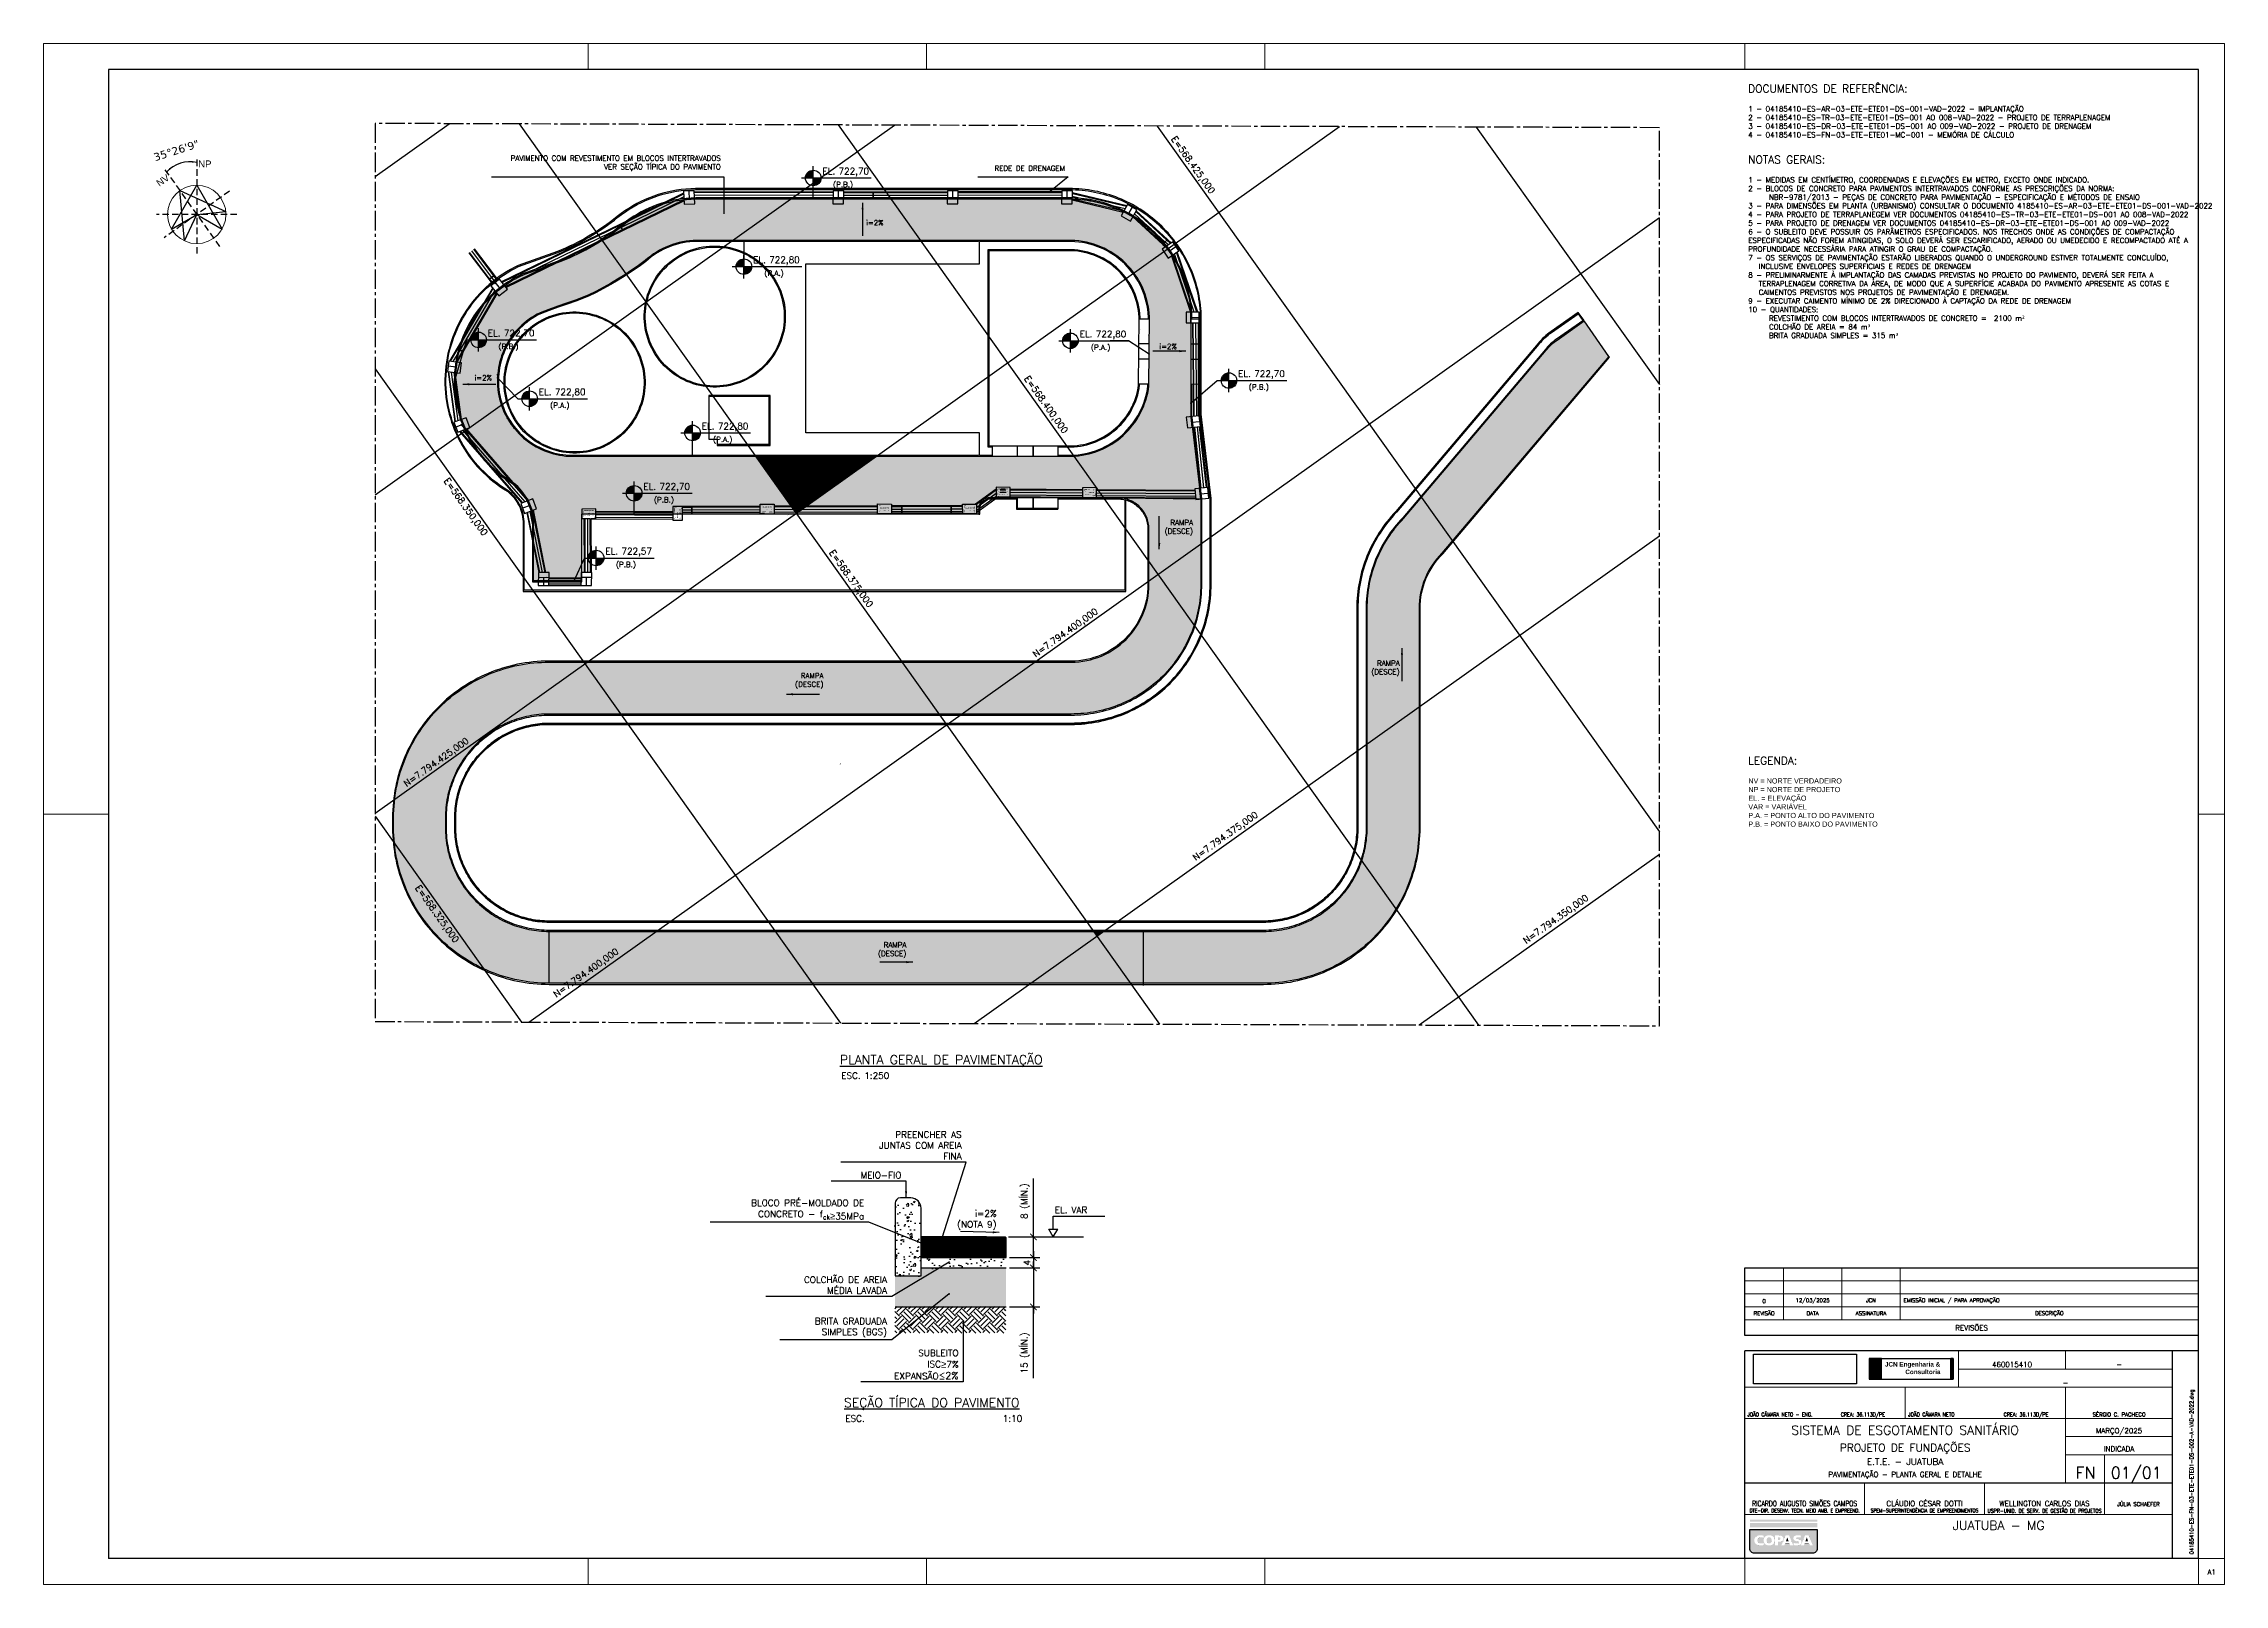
# Paper-space layout '001' of a CAD drawing. Header units: millimetres. Extents: x 3001 to 3842, y 611 to 1205.
# The model-space entities are those that its viewports show. They can reach past a viewport. Long polylines and large blocks are cut down to what shows.
import ezdxf
from ezdxf.enums import TextEntityAlignment as Align

# ---------------------------------------------------------------- set-up
doc = ezdxf.new("R2010")
doc.units = ezdxf.units.MM
for name, pattern in [('( Hidden )', [0.375, 0.25, -0.125]), ('CENTER2', [1.125, 0.75, -0.125, 0.125, -0.125]), ('HIDDEN', [0.375, 0.25, -0.125])]:
    doc.linetypes.add(name, pattern=pattern)
for name, color, linetype in [('06-EST-EIXOS', 1, 'CENTER2'), ('09-EST-DIMENSÕES', 1, 'Continuous'), ('10-EST-TEXTOS-2', 2, 'Continuous'), ('11-EST-HACHURAS', 254, 'Continuous'), ('12-EST-SIMBOLOGIA', 2, 'Continuous'), ('15-EST-FORMAS-VISTA-1', 1, 'Continuous'), ('15-EST-FORMAS-VISTA-2', 2, 'Continuous'), ('15-EST-FORMAS-VISTA-3', 3, 'Continuous'), ('16-EST-AUXILIAR', 1, 'Continuous'), ('Copasa', 170, 'Continuous'), ('FRFORMTL5--', 5, 'Continuous'), ('FRFORMTL8--', 7, 'Continuous'), ('FRFORMTT2--', 2, 'Continuous'), ('FRFORMTT3--', 3, 'Continuous'), ('Txt80', 3, 'Continuous')]:
    doc.layers.add(name, color=color, linetype=linetype)
doc.layers.add('13-EST-VIEWPORTS', color=2, linetype='Continuous', plot=False)
for name, color, linetype, lineweight in [('FRFORMTL2--', 2, 'Continuous', 20), ('FRLEGENA2--', 2, 'Continuous', 20), ('FRLEGENA3--', 3, 'Continuous', 30), ('FRLEGENA4--', 4, 'Continuous', 40), ('FRLEGENA5--', 5, 'Continuous', 50), ('FRLEGENA6--', 6, 'Continuous', 60), ('FRLEGENA8--', 6, 'Continuous', 60)]:
    doc.layers.add(name, color=color, linetype=linetype, lineweight=lineweight)
doc.layers.get('13-EST-VIEWPORTS').freeze()
doc.styles.add('02 - 1 PARA 250 - 2.5mm', font='romans.shx', dxfattribs={"height": 625})
doc.styles.add('04 - 1 PARA 25 - 2.5mm', font='romans.shx', dxfattribs={"height": 62.5})
doc.styles.add('08 - 1 PARA 10 - 2.5mm', font='romans.shx', dxfattribs={"height": 25})
doc.styles.add('900 - 1 PARA 1', font='romans.shx', dxfattribs={"height": 2})
doc.styles.add('arial', font='arial.ttf', dxfattribs={"height": 2})
doc.styles.add('CARIMBO', font='ROMANS.SHX')
doc.styles.add('NUIT', font='verdana.ttf')
doc.styles.add('r100', font='romans.shx', dxfattribs={"height": 0.625})
doc.styles.add('R120', font='romans.shx', dxfattribs={"height": 0.75})
doc.styles.add('r140', font='romans.shx', dxfattribs={"height": 0.875})
doc.styles.add('r175', font='romans.shx', dxfattribs={"height": 1.09375})
doc.styles.add('R60', font='romans.shx', dxfattribs={"height": 1.5})
doc.styles.add('R80', font='romans.shx', dxfattribs={"height": 2})
doc.styles.add('ROMANS', font='ROMANS.SHX')
doc.styles.add('STYLE P BLOCOS', font='romans.shx', dxfattribs={"height": 3.5})
doc.dimstyles.new('07- 1 PARA 10', dxfattribs={"dimtxt": 25, "dimasz": 25, "dimexe": 25, "dimexo": 12.5, "dimgap": 12.5, "dimtad": 1, "dimdec": 1, "dimlfac": 0.1, "dimtxsty": '08 - 1 PARA 10 - 2.5mm', "dimblk": 'ARCHTICK', "dimcen": 0, "dimdle": 25, "dimclrd": 1, "dimclre": 1, "dimclrt": 2, "dimadec": 0, "dimazin": 2, "dimtfac": 1, "dimtdec": 1, "dimtmove": 0, "dimatfit": 0, "dimfxl": 1.25, "dimarcsym": 0})
doc.dimstyles.new('MET-EST-A1', dxfattribs={"dimscale": 0, "dimtxt": 2, "dimasz": 1.8, "dimexe": 1.7, "dimexo": 1.5, "dimgap": 1, "dimtad": 1, "dimzin": 1, "dimtxsty": 'Standard', "dimblk": 'ARCHTICK', "dimcen": 1, "dimdle": 1.7, "dimclrd": 256, "dimclre": 256, "dimclrt": 7, "dimadec": 0, "dimazin": 2, "dimtfac": 0.64, "dimtix": 1, "dimtmove": 2, "dimatfit": 3, "dimfxl": 1, "dimtolj": 1, "dimtzin": 0, "dimlwd": -1, "dimlwe": -1, "dimarcsym": 0})
doc.dimstyles.new('NUIT 1-1', dxfattribs={"dimtxt": 3, "dimasz": 0.2, "dimexe": 0.1, "dimexo": 0.15, "dimgap": 0.15, "dimtad": 1, "dimzin": 4, "dimdsep": 46, "dimtxsty": 'NUIT', "dimblk": 'ARCHTICK', "dimcen": 0.23, "dimse1": 1, "dimse2": 1, "dimsd1": 1, "dimsd2": 1, "dimclrd": 256, "dimclre": 256, "dimclrt": 1, "dimaunit": 1, "dimadec": 0, "dimazin": 0, "dimtfac": 1, "dimtix": 1, "dimtmove": 2, "dimatfit": 3, "dimldrblk": 'DOTSMALL', "dimfxl": 1, "dimtolj": 1, "dimtzin": 0, "dimarcsym": 0})
picture_1 = doc.add_image_def('image1.jpg', size_in_pixel=(9253, 2656))

psp = doc.layouts.new('001')

# ---------------------------------------------------------------- texts
at = {"layer": '10-EST-TEXTOS-2', "ltscale": 3, "char_height": 2, "style": '900 - 1 PARA 1'}
for s, insert, attachment_point in [('\\A1;PAVIMENTO COM REVESTIMENTO EM BLOCOS INTERTRAVADOS\\PVER SEÇÃO TÍPICA DO PAVIMENTO', (3261.681, 1155.447), 9), ('\\A1;REDE DE DRENAGEM', (3394.419, 1155.447), 9), ('\\A1;(P.B.)', (3312.728, 1148.553), 9), ('\\A1;i=2%', (3324.481, 1136.467), 3), ('\\A1;(P.A.)', (3285.991, 1114.361), 9), ('\\A1;(P.B.)', (3183.68, 1086.131), 9), ('\\A1;(P.A.)', (3411.923, 1085.769), 9), ('\\A1;i=2%', (3437.548, 1086.778), 9), ('\\A1;i=2%', (3173.454, 1074.66), 9), ('\\A1;(P.B.)', (3473.045, 1070.471), 9), ('\\A1;(P.A.)', (3203.35, 1063.444), 9), ('\\A1;(P.A.)', (3266.188, 1050.265), 9), ('\\A1;i=2%', (3298.679, 1037.598), 9), ('\\A1;(P.B.)', (3243.662, 1026.989), 9), ('\\A1;RAMPA\\P(DESCE)', (3443.836, 1014.889), 9), ('\\A1;(P.B.)', (3228.992, 1002.039), 9), ('\\A1;RAMPA\\P(DESCE)', (3301.334, 955.864), 9), ('\\A1;RAMPA\\P(DESCE)', (3523.558, 960.68), 9), ('\\A1;RAMPA\\P(DESCE)', (3333.281, 852.045), 9)]:
    psp.add_mtext(s, dxfattribs=dict(at, insert=insert, attachment_point=attachment_point))
at = {"layer": '16-EST-AUXILIAR', "ltscale": 100, "style": 'arial'}
for s, rotation, p in [('NV', 35.435717, (3045.219, 1149.299)), ('NP', 0, (3060.198, 1156.842))]:
    psp.add_text(s, height=2.625, rotation=rotation, dxfattribs=at).set_placement(p)
at = {"layer": 'FRFORMTT2--'}
for s, style, p in [('REVISÃO', 'R60', (3664.064, 714.264)), ('0', 'R60', (3664.064, 718.95)), ('12/03/2025', 'CARIMBO', (3682.783, 719.272)), ('DATA', 'R60', (3682.814, 714.276)), ('ASSINATURA', 'R60', (3705.314, 714.271)), ('JCN', 'CARIMBO', (3705.283, 719.272)), ('DESCRIÇÃO', 'R60', (3774.064, 714.281))]:
    psp.add_text(s, height=1.5, dxfattribs=dict(at, style=style)).set_placement(p, align=Align.CENTER)
at = {"layer": 'FRFORMTT2--', "style": 'CARIMBO'}
psp.add_text('EMISSÃO INICIAL / PARA APROVAÇÃO', height=1.5, dxfattribs=at).set_placement((3717.859, 719.264))
at = {"layer": 'FRFORMTT3--', "style": 'R80'}
psp.add_text('REVISÕES', height=2, dxfattribs=at).set_placement((3744.064, 708.409), align=Align.CENTER)
at = {"layer": 'FRLEGENA2--', "insert": (3828.167, 622.078), "char_height": 1.46463, "attachment_point": 1, "rotation": 90.002108, "style": 'R60'}
psp.add_mtext_dynamic_manual_height_columns('04185410-ES-FN-03-ETE-ETE01-DS-002-A-VAD-2022.dwg', width=73.986, gutter_width=1, heights=[0], dxfattribs=at)
at = {"layer": 'Txt80', "linetype": 'Continuous', "insert": (3657.972, 1188.694), "char_height": 2, "attachment_point": 1, "style": 'CARIMBO'}
psp.add_mtext_dynamic_manual_height_columns('{\\H1.5x;\\C5;DOCUMENTOS DE REFERÊNCIA:\\P}\\P1 - 04185410-ES-AR-03-ETE-ETE01-DS-001-VAD-2022 - IMPLANTAÇÃO\\P2 - 04185410-ES-TR-03-ETE-ETE01-DS-001 AO 008-VAD-2022 - PROJETO DE TERRAPLENAGEM\\P3 - 04185410-ES-DR-03-ETE-ETE01-DS-001 AO 009-VAD-2022 - PROJETO DE DRENAGEM\\P4 - 04185410-ES-FN-03-ETE-ETE01-MC-001 - MEMÓRIA DE CÁLCULO\\P\\P{\\fMS Shell Dlg 2|b0|i0|c0|p0;\\H0.70834x;\\P\\Fromans|c0;\\H2.11763x;\\C5;NOTAS GERAIS:\\P\\H0.66667x;\\C256;\\P\\A1;\\H0.99999x;1 - MEDIDAS EM CENTÍMETRO, COORDENADAS E ELEVAÇÕES EM METRO, EXCETO ONDE INDICADO.\\P2 - BLOCOS DE CONCRETO PARA PAVIMENTOS INTERTRAVADOS CONFORME AS PRESCRIÇÕES DA NORMA:\\P^INBR-9781/2013 - PEÇAS DE CONCRETO PARA PAVIMENTAÇÃO - ESPECIFICAÇÃO E MÉTODOS DE ENSAIO\\P3 - PARA DIMENSÕES EM PLANTA (URBANISMO) CONSULTAR O DOCUMENTO }4185410-ES-AR-03-ETE-ETE01-DS-001-VAD-2022 \\P4 - PARA PROJETO DE TERRAPLANEGEM VER DOCUMENTOS 04185410-ES-TR-03-ETE-ETE01-DS-001 AO 008-VAD-2022\\P{\\A1;5 - PARA PROJETO DE DRENAGEM VER DOCUMENTOS }04185410-ES-DR-03-ETE-ETE01-DS-001 AO 009-VAD-2022\\P{\\A1;6 - O SUBLEITO DEVE POSSUIR OS PARÂMETROS ESPECIFICADOS. NOS TRECHOS ONDE AS CONDIÇÕES DE COMPACTAÇÃO ESPECIFICADAS NÃO FOREM ATINGIDAS, O SOLO DEVERÁ SER ESCARIFICADO, AERADO OU UMEDECIDO E RECOMPACTADO ATÉ A PROFUNDIDADE NECESSÁRIA PARA ATINGIR O GRAU DE COMPACTAÇÃO.\\P\\pi-4,l4;7 - OS SERVIÇOS DE PAVIMENTAÇÃO ESTARÃO LIBERADOS QUANDO O UNDERGROUND ESTIVER TOTALMENTE CONCLUÍDO, INCLUSIVE ENVELOPES SUPERFICIAIS E REDES DE DRENAGEM\\P8 - PRELIMINARMENTE À IMPLANTAÇÃO DAS CAMADAS PREVISTAS NO PROJETO DO PAVIMENTO, DEVERÁ SER FEITA A TERRAPLENAGEM CORRETIVA DA ÁREA, DE MODO QUE A SUPERFÍCIE ACABADA DO PAVIMENTO APRESENTE AS COTAS E CAIMENTOS PREVISTOS NOS PROJETOS DE PAVIMENTAÇÃO E DRENAGEM.\\P9 - EXECUTAR CAIMENTO MÍNIMO DE 2% DIRECIONADO À CAPTAÇÃO DA REDE DE DRENAGEM\\P10 - QUANTIDADES:\\P^IREVESTIMENTO COM BLOCOS INTERTRAVADOS DE CONCRETO =  2100 m\\fVerdana|b0|i0|c0|p34;²\\Fromans|c0;\\P^ICOLCHÃO DE AREIA = 84 m\\fVerdana|b0|i0|c0|p34;³\\Fromans|c0;\\P^IBRITA GRADUADA SIMPLES = 315 m\\fVerdana|b0|i0|c0|p34;³\\Fromans|c0;\\P\\A0;\\Fc:\\acadwin\\fonts\\romans|c0;\\P\\pi0,l0;}\\P\\P{\\A1;\\fArial|b0|i0|c0|p34;\\P\\P\\pi-4,l4;\\P\\P\\P\\P\\P\\P\\P\\P\\P\\P\\P\\P\\P\\P\\P\\P\\pi0,l0;\\A0;\\Fromans|c0;\\H1.50001x;\\C5;\\P\\P\\P\\P\\P\\P\\P\\P\\P\\P\\P\\P\\P\\P\\P\\P\\P\\PLEGENDA:\\P\\A1;\\fArial|b0|i0|c0|p34;\\H0.66666x;\\C256;\\PNV = NORTE VERDADEIRO\\PNP = NORTE DE PROJETO\\A0;\\Fromans|c0;\\H1.5x;\\C5;\\P\\pi-4,l4;\\A1;\\fArial|b0|i0|c0|p34;\\H0.66666x;\\C256;EL. = ELEVAÇÃO\\PVAR = VARIÁVEL\\PP.A. = PONTO ALTO DO PAVIMENTO\\PP.B. = PONTO BAIXO DO PAVIMENTO\\H0.99999x;\\P\\A0;\\fMS Shell Dlg 2|b0|i0|c0|p0;\\H0.70834x;\\P\\pi0,l0;}\\P{\\H1.9415x; ^I^I^I^I^I^I^I }', width=172.04599, gutter_width=50, heights=[0], dxfattribs=at)

msp = doc.modelspace()

# ---------------------------------------------------------------- texts
at = {"layer": '10-EST-TEXTOS-2', "ltscale": 3, "char_height": 25, "attachment_point": 9, "style": '04 - 1 PARA 25 - 2.5mm'}
for s, insert, width in [('\\A1;PREENCHER AS JUNTAS COM AREIA FINA', (568582288.5, 7794424482.27), 368.2958), ('\\A1;BLOCO PRÉ-MOLDADO DE CONCRETO - f{\\H0.7x;\\S^ ck;\\A0;\\fArial|b0|i0|c0|p34;\\H1.54761x;≥\\Fromans|c0;\\H0.92308x;35MPa}', (568581912.61, 7794424250.99), 546.182), ('\\A1;^Ii=2%\\P(NOTA 9)', (568582423.27, 7794424211.33), 368.2958), ('\\A1;COLCHÃO DE AREIA MÉDIA LAVADA', (568582000.84, 7794423964.43), 368.2958), ('\\A1;BRITA GRADUADA SIMPLES (BGS)', (568582000.84, 7794423796.57), 368.2958), ('\\A1;SUBLEITO\\PISC{\\A0;\\fArial|b0|i0|c0|p34;\\H1.08333x;≥\\Fromans|c0;\\H0.92308x;7%\\fArial|b0|i0|c0|p34;\\H1.08333x;\\P\\Fromans|c0;\\H0.92308x;EXPANSÃO\\H1.08333x;≤2%}', (568582276.48, 7794423634.64), 368.2958)]:
    msp.add_mtext(s, dxfattribs=dict(at, insert=insert, width=width))
at = {"layer": '10-EST-TEXTOS-2', "ltscale": 3, "insert": (568582056.26, 7794424409.03), "char_height": 25, "attachment_point": 9, "style": '04 - 1 PARA 25 - 2.5mm'}
msp.add_mtext('\\A1;MEIO-FIO', dxfattribs=at)
at = {"layer": '15-EST-FORMAS-VISTA-2', "ltscale": 3, "char_height": 625, "attachment_point": 9, "style": '02 - 1 PARA 250 - 2.5mm'}
for s, insert in [('N=7.794.450,000', (568338116.67, 7794450100)), ('N=7.794.425,000', (568336535.11, 7794425100)), ('N=7.794.400,000', (568336535.11, 7794400190.54)), ('N=7.794.400,000', (568393188.56, 7794400100)), ('N=7.794.375,000', (568394390.07, 7794375190.54)), ('N=7.794.350,000', (568415709.01, 7794350190.54))]:
    msp.add_mtext(s, dxfattribs=dict(at, insert=insert))
at = {"layer": '15-EST-FORMAS-VISTA-2', "ltscale": 3, "char_height": 625, "attachment_point": 9, "rotation": 270, "style": '02 - 1 PARA 250 - 2.5mm'}
for s, insert in [('E=568.350,000', (568348913.24, 7794440712.77)), ('E=568.425,000', (568425149.81, 7794426900.93)), ('E=568.400,000', (568400208.82, 7794416301.05)), ('E=568.375,000', (568375175.4, 7794413532.21)), ('E=568.325,000', (568323913.24, 7794410352.51))]:
    msp.add_mtext(s, dxfattribs=dict(at, insert=insert))

# ---------------------------------------------------------------- blocks, each defined once
blk = doc.blocks.new('Copasa')
at = {"layer": 'Copasa'}
h = blk.add_hatch(color=256, dxfattribs=at)
h.paths.add_polyline_path([(12, -3.6), (-12, -3.6), (-12, -10.41, 0.41328), (-10.4, -12), (10.4, -12, 0.414214), (12, -10.4)])
h.paths.add_polyline_path([(10.38, -9.15), (9.26, -9.15), (8.98, -8.41), (7.54, -8.41), (7.23, -9.15), (6.19, -9.15), (7.65, -5.66), (8.9, -5.66)], flags=16)
h.paths.add_polyline_path([(8.73, -7.75), (7.77, -7.75), (8.27, -6.37)], flags=0)
h.paths.add_polyline_path([(6.17, -5.73), (6.1, -6.45), (5.94, -6.39), (5.77, -6.35), (5.6, -6.32), (5.42, -6.3), (5.25, -6.29), (5.11, -6.29), (4.96, -6.31), (4.81, -6.34), (4.68, -6.4), (4.59, -6.49), (4.56, -6.62), (4.57, -6.68), (4.59, -6.73), (4.63, -6.78), (4.68, -6.82), (4.74, -6.86), (4.81, -6.89), (4.89, -6.92), (4.97, -6.94), (5.06, -6.97), (5.16, -7), (5.26, -7.02), (5.36, -7.05), (5.47, -7.08), (5.57, -7.11), (5.68, -7.15), (5.78, -7.19), (5.87, -7.23), (5.97, -7.29), (6.05, -7.35), (6.13, -7.42), (6.2, -7.5), (6.26, -7.59), (6.31, -7.69), (6.35, -7.8), (6.37, -7.92), (6.38, -8.06), (6.37, -8.21), (6.35, -8.34), (6.31, -8.46), (6.26, -8.57), (6.2, -8.67), (6.13, -8.76), (6.04, -8.84), (5.95, -8.91), (5.85, -8.97), (5.74, -9.03), (5.63, -9.07), (5.5, -9.11), (5.38, -9.14), (5.24, -9.17), (5.11, -9.19), (4.97, -9.2), (4.83, -9.21), (4.69, -9.21), (4.53, -9.21), (4.36, -9.2), (4.19, -9.18), (4.02, -9.16), (3.86, -9.13), (3.7, -9.1), (3.54, -9.06), (3.63, -8.29), (3.75, -8.34), (3.88, -8.39), (4.03, -8.44), (4.18, -8.47), (4.34, -8.5), (4.51, -8.51), (4.69, -8.52), (4.88, -8.51), (5.05, -8.48), (5.19, -8.42), (5.29, -8.32), (5.32, -8.18), (5.31, -8.11), (5.29, -8.05), (5.26, -8), (5.21, -7.95), (5.16, -7.91), (5.09, -7.87), (5.02, -7.84), (4.94, -7.81), (4.85, -7.78), (4.76, -7.76), (4.66, -7.73), (4.56, -7.7), (4.46, -7.67), (4.36, -7.64), (4.26, -7.61), (4.16, -7.57), (4.07, -7.53), (3.98, -7.48), (3.89, -7.43), (3.81, -7.37), (3.73, -7.3), (3.67, -7.22), (3.61, -7.13), (3.57, -7.04), (3.53, -6.93), (3.51, -6.81), (3.51, -6.67), (3.51, -6.53), (3.54, -6.4), (3.58, -6.28), (3.64, -6.17), (3.71, -6.08), (3.8, -5.99), (3.89, -5.92), (4, -5.85), (4.11, -5.79), (4.23, -5.74), (4.36, -5.7), (4.49, -5.67), (4.63, -5.64), (4.76, -5.63), (4.9, -5.61), (5.04, -5.6), (5.18, -5.6), (5.36, -5.61), (5.54, -5.62), (5.71, -5.64), (5.88, -5.66), (6.03, -5.69)], flags=16)
h.paths.add_polyline_path([(3.44, -9.15), (2.32, -9.15), (2.03, -8.41), (0.59, -8.41), (0.29, -9.15), (-0.75, -9.15), (0.71, -5.66), (1.96, -5.66)], flags=16)
h.paths.add_polyline_path([(1.79, -7.75), (0.83, -7.75), (1.33, -6.37)], flags=0)
h.paths.add_polyline_path([(-0.09, -6.68), (-0.09, -6.81), (-0.09, -6.93), (-0.11, -7.06), (-0.15, -7.17), (-0.19, -7.28), (-0.25, -7.38), (-0.32, -7.47), (-0.4, -7.56), (-0.49, -7.63), (-0.59, -7.7), (-0.71, -7.76), (-0.83, -7.81), (-0.97, -7.85), (-1.11, -7.89), (-1.27, -7.91), (-1.44, -7.93), (-1.61, -7.93), (-2.01, -7.93), (-2.01, -9.15), (-3.03, -9.15), (-3.03, -5.66), (-1.81, -5.66), (-1.62, -5.66), (-1.44, -5.67), (-1.27, -5.69), (-1.12, -5.72), (-0.97, -5.75), (-0.84, -5.78), (-0.72, -5.83), (-0.61, -5.88), (-0.51, -5.94), (-0.42, -6.01), (-0.34, -6.08), (-0.27, -6.16), (-0.22, -6.25), (-0.17, -6.35), (-0.13, -6.45), (-0.11, -6.56)], flags=16)
h.paths.add_polyline_path([(-1.11, -6.79), (-1.13, -6.95), (-1.2, -7.08), (-1.29, -7.17), (-1.42, -7.23), (-1.57, -7.26), (-1.74, -7.27), (-2.01, -7.27), (-2.01, -6.32), (-1.74, -6.32), (-1.57, -6.33), (-1.42, -6.36), (-1.29, -6.42), (-1.2, -6.51), (-1.13, -6.63)], flags=0)
h.paths.add_polyline_path([(-3.23, -7.12), (-3.22, -7.26), (-3.21, -7.41), (-3.22, -7.55), (-3.23, -7.69), (-3.25, -7.82), (-3.28, -7.95), (-3.31, -8.07), (-3.35, -8.18), (-3.4, -8.3), (-3.45, -8.4), (-3.52, -8.5), (-3.59, -8.59), (-3.67, -8.68), (-3.75, -8.76), (-3.84, -8.84), (-3.94, -8.91), (-4.05, -8.97), (-4.16, -9.02), (-4.28, -9.07), (-4.41, -9.11), (-4.54, -9.15), (-4.68, -9.18), (-4.83, -9.19), (-4.98, -9.21), (-5.14, -9.21), (-5.3, -9.21), (-5.45, -9.19), (-5.6, -9.18), (-5.74, -9.15), (-5.87, -9.11), (-6, -9.07), (-6.12, -9.02), (-6.23, -8.97), (-6.34, -8.91), (-6.44, -8.84), (-6.53, -8.76), (-6.61, -8.68), (-6.69, -8.59), (-6.76, -8.5), (-6.82, -8.4), (-6.88, -8.3), (-6.93, -8.18), (-6.97, -8.07), (-7, -7.95), (-7.03, -7.82), (-7.05, -7.69), (-7.06, -7.55), (-7.06, -7.41), (-7.06, -7.26), (-7.05, -7.12), (-7.03, -6.99), (-7, -6.86), (-6.97, -6.74), (-6.93, -6.62), (-6.88, -6.51), (-6.83, -6.41), (-6.76, -6.31), (-6.69, -6.21), (-6.62, -6.13), (-6.53, -6.04), (-6.44, -5.97), (-6.34, -5.9), (-6.24, -5.84), (-6.12, -5.78), (-6, -5.74), (-5.88, -5.7), (-5.74, -5.66), (-5.6, -5.64), (-5.46, -5.62), (-5.3, -5.61), (-5.14, -5.6), (-4.98, -5.61), (-4.82, -5.62), (-4.68, -5.64), (-4.53, -5.66), (-4.4, -5.7), (-4.27, -5.74), (-4.15, -5.78), (-4.04, -5.84), (-3.94, -5.9), (-3.84, -5.97), (-3.75, -6.04), (-3.66, -6.13), (-3.58, -6.21), (-3.51, -6.31), (-3.45, -6.41), (-3.4, -6.51), (-3.35, -6.62), (-3.31, -6.74), (-3.27, -6.86), (-3.25, -6.99)], flags=16)
h.paths.add_polyline_path([(-4.29, -7.11), (-4.28, -7.26), (-4.27, -7.41), (-4.28, -7.55), (-4.29, -7.69), (-4.32, -7.82), (-4.36, -7.95), (-4.41, -8.07), (-4.47, -8.18), (-4.55, -8.28), (-4.64, -8.36), (-4.74, -8.43), (-4.86, -8.48), (-4.99, -8.51), (-5.14, -8.52), (-5.29, -8.51), (-5.42, -8.48), (-5.54, -8.43), (-5.64, -8.36), (-5.73, -8.28), (-5.81, -8.18), (-5.87, -8.07), (-5.92, -7.95), (-5.96, -7.82), (-5.99, -7.69), (-6, -7.55), (-6.01, -7.41), (-6, -7.26), (-5.99, -7.11), (-5.96, -6.98), (-5.92, -6.85), (-5.87, -6.73), (-5.81, -6.62), (-5.73, -6.53), (-5.64, -6.45), (-5.54, -6.38), (-5.42, -6.33), (-5.29, -6.3), (-5.14, -6.29), (-4.99, -6.3), (-4.86, -6.33), (-4.74, -6.38), (-4.64, -6.45), (-4.55, -6.53), (-4.47, -6.62), (-4.41, -6.73), (-4.36, -6.85), (-4.32, -6.98)], flags=0)
h.paths.add_polyline_path([(-7.06, -5.78), (-7.15, -6.54), (-7.31, -6.46), (-7.47, -6.4), (-7.64, -6.35), (-7.8, -6.32), (-7.97, -6.3), (-8.15, -6.29), (-8.3, -6.3), (-8.44, -6.32), (-8.58, -6.35), (-8.7, -6.4), (-8.82, -6.46), (-8.92, -6.53), (-9.02, -6.61), (-9.1, -6.7), (-9.17, -6.8), (-9.23, -6.91), (-9.28, -7.03), (-9.32, -7.15), (-9.34, -7.28), (-9.34, -7.42), (-9.34, -7.56), (-9.31, -7.7), (-9.27, -7.82), (-9.22, -7.94), (-9.15, -8.04), (-9.08, -8.14), (-8.98, -8.23), (-8.88, -8.3), (-8.77, -8.37), (-8.64, -8.42), (-8.51, -8.46), (-8.37, -8.5), (-8.22, -8.51), (-8.06, -8.52), (-7.9, -8.51), (-7.73, -8.5), (-7.56, -8.47), (-7.4, -8.43), (-7.25, -8.39), (-7.11, -8.34), (-7.06, -9.07), (-7.18, -9.1), (-7.32, -9.13), (-7.46, -9.15), (-7.62, -9.18), (-7.79, -9.19), (-7.98, -9.21), (-8.2, -9.21), (-8.32, -9.21), (-8.44, -9.2), (-8.57, -9.19), (-8.69, -9.17), (-8.82, -9.15), (-8.94, -9.12), (-9.06, -9.09), (-9.18, -9.05), (-9.3, -9.01), (-9.41, -8.96), (-9.52, -8.9), (-9.63, -8.84), (-9.73, -8.78), (-9.83, -8.7), (-9.92, -8.62), (-10, -8.53), (-10.08, -8.44), (-10.15, -8.34), (-10.21, -8.23), (-10.27, -8.11), (-10.31, -7.99), (-10.35, -7.86), (-10.38, -7.72), (-10.39, -7.58), (-10.4, -7.42), (-10.4, -7.28), (-10.38, -7.14), (-10.36, -7.01), (-10.33, -6.88), (-10.29, -6.77), (-10.25, -6.65), (-10.19, -6.54), (-10.13, -6.44), (-10.06, -6.35), (-9.99, -6.26), (-9.91, -6.17), (-9.82, -6.09), (-9.73, -6.02), (-9.63, -5.95), (-9.52, -5.89), (-9.41, -5.84), (-9.29, -5.79), (-9.17, -5.74), (-9.05, -5.71), (-8.92, -5.67), (-8.78, -5.65), (-8.64, -5.63), (-8.5, -5.61), (-8.35, -5.6), (-8.2, -5.6), (-8.03, -5.61), (-7.87, -5.62), (-7.7, -5.64), (-7.54, -5.67), (-7.38, -5.7), (-7.22, -5.74)], flags=16)
at = {"layer": 'Copasa', "const_width": 0.0061}
for points in [[(-12, 0), (12, 0), (12, -0.8), (-12, -0.8), (-12, 0)], [(-12, -1.2), (12, -1.2), (12, -2.8), (-12, -2.8), (-12, -1.2)], [(-7.11, -8.34), (-7.25, -8.39), (-7.4, -8.43), (-7.56, -8.47), (-7.73, -8.5), (-7.9, -8.51), (-8.06, -8.52), (-8.22, -8.51), (-8.37, -8.5), (-8.51, -8.46), (-8.64, -8.42), (-8.77, -8.37), (-8.88, -8.3), (-8.98, -8.23), (-9.08, -8.14), (-9.15, -8.04), (-9.22, -7.94), (-9.27, -7.82), (-9.31, -7.7), (-9.34, -7.56), (-9.34, -7.42), (-9.34, -7.42), (-9.34, -7.28), (-9.32, -7.15), (-9.28, -7.03), (-9.23, -6.91), (-9.17, -6.8), (-9.1, -6.7), (-9.02, -6.61), (-8.92, -6.53), (-8.82, -6.46), (-8.7, -6.4), (-8.58, -6.35), (-8.44, -6.32), (-8.3, -6.3), (-8.15, -6.29), (-8.15, -6.29), (-7.97, -6.3), (-7.8, -6.32), (-7.64, -6.35), (-7.47, -6.4), (-7.31, -6.46), (-7.15, -6.54), (-7.06, -5.78), (-7.22, -5.74), (-7.38, -5.7), (-7.54, -5.67), (-7.7, -5.64), (-7.87, -5.62), (-8.03, -5.61), (-8.2, -5.6), (-8.35, -5.6), (-8.5, -5.61), (-8.64, -5.63), (-8.78, -5.65), (-8.92, -5.67), (-9.05, -5.71), (-9.17, -5.74), (-9.29, -5.79), (-9.41, -5.84), (-9.52, -5.89), (-9.63, -5.95), (-9.73, -6.02), (-9.82, -6.09), (-9.91, -6.17), (-9.99, -6.26), (-10.06, -6.35), (-10.13, -6.44), (-10.19, -6.54), (-10.25, -6.65), (-10.29, -6.77), (-10.33, -6.88), (-10.36, -7.01), (-10.38, -7.14), (-10.4, -7.28), (-10.4, -7.42), (-10.4, -7.42), (-10.39, -7.58), (-10.38, -7.72), (-10.35, -7.86), (-10.31, -7.99), (-10.27, -8.11), (-10.21, -8.23), (-10.15, -8.34), (-10.08, -8.44), (-10, -8.53), (-9.92, -8.62), (-9.83, -8.7), (-9.73, -8.78), (-9.63, -8.84), (-9.52, -8.9), (-9.41, -8.96), (-9.3, -9.01), (-9.18, -9.05), (-9.06, -9.09), (-8.94, -9.12), (-8.82, -9.15), (-8.69, -9.17), (-8.57, -9.19), (-8.44, -9.2), (-8.32, -9.21), (-8.2, -9.21), (-8.2, -9.21), (-7.98, -9.21), (-7.79, -9.19), (-7.62, -9.18), (-7.46, -9.15), (-7.32, -9.13), (-7.18, -9.1), (-7.06, -9.07), (-7.11, -8.34)], [(-7.06, -7.41), (-7.06, -7.55), (-7.05, -7.69), (-7.03, -7.82), (-7, -7.95), (-6.97, -8.07), (-6.93, -8.18), (-6.88, -8.3), (-6.82, -8.4), (-6.76, -8.5), (-6.69, -8.59), (-6.61, -8.68), (-6.53, -8.76), (-6.44, -8.84), (-6.34, -8.91), (-6.23, -8.97), (-6.12, -9.02), (-6, -9.07), (-5.87, -9.11), (-5.74, -9.15), (-5.6, -9.18), (-5.45, -9.19), (-5.3, -9.21), (-5.14, -9.21), (-5.14, -9.21), (-4.98, -9.21), (-4.83, -9.19), (-4.68, -9.18), (-4.54, -9.15), (-4.41, -9.11), (-4.28, -9.07), (-4.16, -9.02), (-4.05, -8.97), (-3.94, -8.91), (-3.84, -8.84), (-3.75, -8.76), (-3.67, -8.68), (-3.59, -8.59), (-3.52, -8.5), (-3.45, -8.4), (-3.4, -8.3), (-3.35, -8.18), (-3.31, -8.07), (-3.28, -7.95), (-3.25, -7.82), (-3.23, -7.69), (-3.22, -7.55), (-3.21, -7.41), (-3.21, -7.41), (-3.22, -7.26), (-3.23, -7.12), (-3.25, -6.99), (-3.27, -6.86), (-3.31, -6.74), (-3.35, -6.62), (-3.4, -6.51), (-3.45, -6.41), (-3.51, -6.31), (-3.58, -6.21), (-3.66, -6.13), (-3.75, -6.04), (-3.84, -5.97), (-3.94, -5.9), (-4.04, -5.84), (-4.15, -5.78), (-4.27, -5.74), (-4.4, -5.7), (-4.53, -5.66), (-4.68, -5.64), (-4.82, -5.62), (-4.98, -5.61), (-5.14, -5.6), (-5.14, -5.6), (-5.3, -5.61), (-5.46, -5.62), (-5.6, -5.64), (-5.74, -5.66), (-5.88, -5.7), (-6, -5.74), (-6.12, -5.78), (-6.24, -5.84), (-6.34, -5.9), (-6.44, -5.97), (-6.53, -6.04), (-6.62, -6.13), (-6.69, -6.21), (-6.76, -6.31), (-6.83, -6.41), (-6.88, -6.51), (-6.93, -6.62), (-6.97, -6.74), (-7, -6.86), (-7.03, -6.99), (-7.05, -7.12), (-7.06, -7.26), (-7.06, -7.41), (-7.06, -7.41)], [(-6.01, -7.41), (-6, -7.26), (-5.99, -7.11), (-5.96, -6.98), (-5.92, -6.85), (-5.87, -6.73), (-5.81, -6.62), (-5.73, -6.53), (-5.64, -6.45), (-5.54, -6.38), (-5.42, -6.33), (-5.29, -6.3), (-5.14, -6.29), (-4.99, -6.3), (-4.86, -6.33), (-4.74, -6.38), (-4.64, -6.45), (-4.55, -6.53), (-4.47, -6.62), (-4.41, -6.73), (-4.36, -6.85), (-4.32, -6.98), (-4.29, -7.11), (-4.28, -7.26), (-4.27, -7.41), (-4.28, -7.55), (-4.29, -7.69), (-4.32, -7.82), (-4.36, -7.95), (-4.41, -8.07), (-4.47, -8.18), (-4.55, -8.28), (-4.64, -8.36), (-4.74, -8.43), (-4.86, -8.48), (-4.99, -8.51), (-5.14, -8.52), (-5.29, -8.51), (-5.42, -8.48), (-5.54, -8.43), (-5.64, -8.36), (-5.73, -8.28), (-5.81, -8.18), (-5.87, -8.07), (-5.92, -7.95), (-5.96, -7.82), (-5.99, -7.69), (-6, -7.55), (-6.01, -7.41)], [(-3.03, -9.15), (-2.01, -9.15), (-2.01, -7.93), (-1.61, -7.93), (-1.44, -7.93), (-1.27, -7.91), (-1.11, -7.89), (-0.97, -7.85), (-0.83, -7.81), (-0.71, -7.76), (-0.59, -7.7), (-0.49, -7.63), (-0.4, -7.56), (-0.32, -7.47), (-0.25, -7.38), (-0.19, -7.28), (-0.15, -7.17), (-0.11, -7.06), (-0.09, -6.93), (-0.09, -6.81), (-0.09, -6.68), (-0.11, -6.56), (-0.13, -6.45), (-0.17, -6.35), (-0.22, -6.25), (-0.27, -6.16), (-0.34, -6.08), (-0.42, -6.01), (-0.51, -5.94), (-0.61, -5.88), (-0.72, -5.83), (-0.84, -5.78), (-0.97, -5.75), (-1.12, -5.72), (-1.27, -5.69), (-1.44, -5.67), (-1.62, -5.66), (-1.81, -5.66), (-3.03, -5.66), (-3.03, -9.15)], [(-2.01, -6.32), (-1.74, -6.32), (-1.57, -6.33), (-1.42, -6.36), (-1.29, -6.42), (-1.2, -6.51), (-1.13, -6.63), (-1.11, -6.79), (-1.13, -6.95), (-1.2, -7.08), (-1.29, -7.17), (-1.42, -7.23), (-1.57, -7.26), (-1.74, -7.27), (-2.01, -7.27), (-2.01, -6.32)], [(-0.75, -9.15), (0.29, -9.15), (0.59, -8.41), (2.03, -8.41), (2.32, -9.15), (3.44, -9.15), (1.96, -5.66), (0.71, -5.66), (-0.75, -9.15)], [(1.79, -7.75), (0.83, -7.75), (1.32, -6.38), (1.33, -6.38), (1.79, -7.75)], [(3.54, -9.06), (3.7, -9.1), (3.86, -9.13), (4.02, -9.16), (4.19, -9.18), (4.36, -9.2), (4.53, -9.21), (4.69, -9.21), (4.83, -9.21), (4.97, -9.2), (5.11, -9.19), (5.24, -9.17), (5.38, -9.14), (5.5, -9.11), (5.63, -9.07), (5.74, -9.03), (5.85, -8.97), (5.95, -8.91), (6.04, -8.84), (6.13, -8.76), (6.2, -8.67), (6.26, -8.57), (6.31, -8.46), (6.35, -8.34), (6.37, -8.21), (6.38, -8.06), (6.38, -8.06), (6.37, -7.92), (6.35, -7.8), (6.31, -7.69), (6.26, -7.59), (6.2, -7.5), (6.13, -7.42), (6.05, -7.35), (5.97, -7.29), (5.87, -7.23), (5.78, -7.19), (5.68, -7.15), (5.57, -7.11), (5.47, -7.08), (5.36, -7.05), (5.26, -7.02), (5.16, -7), (5.06, -6.97), (4.97, -6.94), (4.89, -6.92), (4.81, -6.89), (4.74, -6.86), (4.68, -6.82), (4.63, -6.78), (4.59, -6.73), (4.57, -6.68), (4.56, -6.62), (4.56, -6.62), (4.59, -6.49), (4.68, -6.4), (4.81, -6.34), (4.96, -6.31), (5.11, -6.29), (5.25, -6.29), (5.42, -6.3), (5.6, -6.32), (5.77, -6.35), (5.94, -6.39), (6.1, -6.45), (6.17, -5.73), (6.03, -5.69), (5.88, -5.66), (5.71, -5.64), (5.54, -5.62), (5.36, -5.61), (5.18, -5.6), (5.04, -5.6), (4.9, -5.61), (4.76, -5.63), (4.63, -5.64), (4.49, -5.67), (4.36, -5.7), (4.23, -5.74), (4.11, -5.79), (4, -5.85), (3.89, -5.92), (3.8, -5.99), (3.71, -6.08), (3.64, -6.17), (3.58, -6.28), (3.54, -6.4), (3.51, -6.53), (3.51, -6.67), (3.51, -6.81), (3.53, -6.93), (3.57, -7.04), (3.61, -7.13), (3.67, -7.22), (3.73, -7.3), (3.81, -7.37), (3.89, -7.43), (3.98, -7.48), (4.07, -7.53), (4.16, -7.57), (4.26, -7.61), (4.36, -7.64), (4.46, -7.67), (4.56, -7.7), (4.66, -7.73), (4.76, -7.76), (4.85, -7.78), (4.94, -7.81), (5.02, -7.84), (5.09, -7.87), (5.16, -7.91), (5.21, -7.95), (5.26, -8), (5.29, -8.05), (5.31, -8.11), (5.32, -8.18), (5.32, -8.18), (5.29, -8.32), (5.19, -8.42), (5.05, -8.48), (4.88, -8.51), (4.69, -8.52), (4.51, -8.51), (4.34, -8.5), (4.18, -8.47), (4.03, -8.44), (3.88, -8.39), (3.75, -8.34), (3.63, -8.29), (3.54, -9.06)], [(6.19, -9.15), (7.23, -9.15), (7.54, -8.41), (8.98, -8.41), (9.26, -9.15), (10.38, -9.15), (8.9, -5.66), (7.65, -5.66), (6.19, -9.15)], [(8.73, -7.75), (7.77, -7.75), (8.27, -6.38), (8.28, -6.38), (8.73, -7.75)]]:
    blk.add_lwpolyline(points, dxfattribs=at)
at = {"layer": 'Copasa'}
blk.add_lwpolyline([(-12, -10.41), (-12, -3.6), (12, -3.6), (12, -10.4, -0.414214), (10.4, -12), (-10.4, -12, -0.414214), (-12, -10.4)], format="xyb", close=True, dxfattribs=at)
for points in [[(-12, 0), (12, 0), (-12, -0.8), (12, -0.8)], [(-12, -1.2), (12, -1.2), (-12, -2.8), (12, -2.8)], [(1.79, -7.75), (0.83, -7.75), (1.33, -6.38), (1.32, -6.38)], [(8.73, -7.75), (7.77, -7.75), (8.28, -6.38), (8.27, -6.38)]]:
    blk.add_solid(points, dxfattribs=at)
blk = doc.blocks.new('AtribA1')
at = {"layer": 'FRFORMTL2--'}
for p, q in [((1936.48, 952.06), (1936.48, 966.06)), ((2018.98, 959.06), (1936.48, 959.06)), ((1977.73, 966.06), (1977.73, 959.06)), ((2018.98, 952.06), (1853.98, 952.06)), ((1915.85, 952.06), (1915.85, 940.06)), ((1977.73, 952.06), (1977.73, 915.06)), ((2018.98, 940.06), (1853.98, 940.06)), ((1977.73, 933.06), (2018.98, 933.06)), ((1977.73, 926.06), (2018.98, 926.06)), ((1992.73, 926.06), (1992.73, 913.06)), ((1992.73, 918.06), (1992.73, 903.06)), ((1900.23, 915.06), (1900.23, 903.06)), ((1946.48, 915.06), (1946.48, 903.06)), ((1853.98, 903.06), (2018.98, 903.06))]:
    blk.add_line(p, q, dxfattribs=at)
at = {"layer": 'FRFORMTL8--'}
for p, q in [((2028.98, 966.06), (1853.98, 966.06)), ((1853.98, 886.06), (1853.98, 966.06)), ((2018.98, 886.06), (2018.98, 966.06)), ((2018.98, 915.06), (1853.98, 915.06))]:
    blk.add_line(p, q, dxfattribs=at)
at = {"layer": 'FRLEGENA2--', "style": 'R60', "flags": 2}
for tag, p in [('CONTRATO_19', (1938.03, 963.69)), ('ART_32', (1979.28, 963.69)), ('RESPONSÁVEL_20', (1855.08, 949.59)), ('COORDENADOR_33', (1917.04, 949.67)), ('PROJETO_38', (1938.03, 956.69)), ('PROJETISTA_35', (1978.92, 949.67)), ('DATA_29', (1978.92, 937.6)), ('TIPO_40', (1978.92, 923.6)), ('ESCALA_42', (1978.92, 930.6)), ('FOLHA_39', (1993.92, 923.6)), ('APROVADO_26', (1855.17, 912.6)), ('VISTO_22', (1901.42, 912.6)), ('VISTO_27', (1947.67, 912.6)), ('VISTO_28', (1993.92, 912.6))]:
    blk.add_attdef(tag, p, '', height=1.5, dxfattribs=at)
at = {"layer": 'FRLEGENA2--', "style": 'R60', "width": 0.9, "flags": 4}
for tag, p in [('RESPONSÁVEL_10', (1855.05, 940.81)), ('CREA_21', (1891.07, 940.81)), ('COORDENADOR_11', (1917.04, 940.81)), ('CREA_34', (1952.94, 940.81))]:
    blk.add_attdef(tag, p, '', height=1.5, dxfattribs=at)
at = {"layer": 'FRLEGENA2--', "style": 'R60', "flags": 4}
blk.add_attdef('PROJETISTA_36', text='', height=1.5, dxfattribs=at).set_placement((1998.35, 940.81), align=Align.CENTER)
at = {"layer": 'FRLEGENA2--', "style": 'R60'}
for tag, width, flags, p in [('DIRETORIA_25', 0.85, 4, (1877.1, 903.81)), ('SUPERINTENDÊNCIA_24', 0.95, 4, (1923.35, 903.81)), ('DIVISÃO_18', 0.95, 4, (1969.6, 903.68)), ('COORDENADOR_15', 0.8, 4, (2005.85, 906.23)), ('COORDENADOR_23', 0.8, 2, (2005.85, 903.81))]:
    blk.add_attdef(tag, text='', height=1.5, dxfattribs=dict(at, width=width, flags=flags)).set_placement(p, align=Align.CENTER)
for tag, p, flags in [('ARQUIVO_30', (2021.34, 887.82), 2), ('ARQUIVO_1', (2026.99, 887.96), 4)]:
    blk.add_attdef(tag, p, '', height=1.5, rotation=90, dxfattribs=dict(at, flags=flags))
at = {"layer": 'FRLEGENA3--', "style": 'R80', "flags": 4}
for tag, p in [('CONTRATO_9', (1957.1, 959.82)), ('ART_8', (1998.35, 959.82)), ('PROJETO_37', (1977.73, 952.82)), ('DATA_3', (1998.35, 934.3)), ('ESCALA_41', (1998.35, 927.3)), ('ESPECIFICAÇÃO_4', (1915.85, 917.44)), ('FORMATO_17', (2034.11, 879.8))]:
    blk.add_attdef(tag, text='', height=2, dxfattribs=at).set_placement(p, align=Align.CENTER)
at = {"layer": 'FRLEGENA3--', "style": 'R80', "width": 0.9, "flags": 4}
for tag, p in [('SUPERINTENDÊNCIA_13', (1923.35, 906.23)), ('DIRETORIA_12', (1877.1, 906.23)), ('GERENTE_14', (1969.6, 906.23))]:
    blk.add_attdef(tag, text='', height=2, dxfattribs=at).set_placement(p, align=Align.CENTER)
at = {"layer": 'FRLEGENA4--', "style": 'r100', "flags": 4}
blk.add_attdef('ESPECIFICAÇÕES_5', text='', height=2.5, dxfattribs=at).set_placement((1915.85, 922.09), align=Align.CENTER)
at = {"layer": 'FRLEGENA5--', "style": 'R120'}
for tag, flags, p in [('SUBTÍTULO_6', 4, (1915.85, 927.29)), ('COPASA_31', 2, (1951.48, 890.21))]:
    blk.add_attdef(tag, text='', height=3, dxfattribs=dict(at, flags=flags)).set_placement(p, align=Align.CENTER)
at = {"layer": 'FRLEGENA6--', "style": 'r140', "flags": 4}
for tag, p in [('TÍTULO_7', (1915.85, 933.75)), ('CIDADE_16', (1951.93, 897.04))]:
    blk.add_attdef(tag, text='', height=3.5, dxfattribs=at).set_placement(p, align=Align.CENTER)
at = {"layer": 'FRLEGENA8--', "style": 'r175', "flags": 4}
for tag, p in [('TIPO_0', (1985.4, 916.82)), ('FOLHA_2', (2004.99, 916.82))]:
    blk.add_attdef(tag, text='', height=4.5, dxfattribs=at).set_placement(p, align=Align.CENTER)
blk = doc.blocks.new('A$C214164E6')
at = {"layer": '11-EST-HACHURAS', "true_color": 0x152c47}
h = blk.add_hatch(color=169, dxfattribs=at)
h.dxf.hatch_style = 1
h.paths.add_polyline_path([(-32.4, -7.9), (-24.5, -7.9), (-24.5, 7.9), (-32.4, 7.9)])
at = {"layer": '11-EST-HACHURAS', "true_color": 0x20436f}
h = blk.add_hatch(color=177, dxfattribs=at)
h.dxf.hatch_style = 1
h.paths.add_polyline_path([(-24.5, -7.9), (-22.8, -7.9), (-22.8, 7.9), (-24.5, 7.9)])
h = blk.add_hatch(color=177, dxfattribs=at)
h.dxf.hatch_style = 1
h.paths.add_polyline_path([(32.4, -7.9), (30.8, -7.9), (30.8, 7.9), (32.4, 7.9)])
at = {"layer": '11-EST-HACHURAS', "color": 169, "true_color": 0x152c47}
for p, q in [((-32.4, 7.9), (-32.4, -7.9)), ((-24.5, 7.9), (-32.4, 7.9)), ((-32.4, 7.9), (-32.4, -7.9)), ((-22.8, 7.9), (-32.4, 7.9)), ((-32.4, 7.9), (32.4, 7.9)), ((-32.4, 7.9), (-32.4, -7.9)), ((-24.5, -7.9), (-24.5, 7.9)), ((-22.8, 7.9), (-24.5, 7.9)), ((-24.5, 7.9), (-24.5, -7.9)), ((32.4, 7.9), (30.8, 7.9)), ((30.8, 7.9), (32.4, 7.9)), ((32.4, -7.9), (32.4, 7.9)), ((32.4, 7.9), (32.4, -7.9)), ((32.4, 7.9), (32.4, -7.9)), ((-32.4, -7.9), (-22.8, -7.9)), ((-32.4, -7.9), (-24.5, -7.9)), ((-32.4, -7.9), (32.4, -7.9)), ((-24.5, -7.9), (-22.8, -7.9)), ((32.4, -7.9), (30.8, -7.9)), ((30.8, -7.9), (32.4, -7.9))]:
    blk.add_line(p, q, dxfattribs=at)
at = {"layer": '11-EST-HACHURAS', "color": 177, "true_color": 0x20436f}
for p, q in [((-22.8, -7.9), (-22.8, 7.9)), ((30.8, -7.9), (30.8, 7.9))]:
    blk.add_line(p, q, dxfattribs=at)
at = {"layer": '11-EST-HACHURAS', "color": 169, "true_color": 0x152c47, "insert": (-23.9, 5.3, -577.5), "char_height": 3.5, "width": 46.258, "attachment_point": 1, "style": '04 - 1 PARA 25 - 2.5mm'}
blk.add_mtext('\\pi3.76363,t7.26363;{\\fArial|b1|i0|c0|p34;JCN Engenharia &\\P\\pi19.48976,t22.98976;Consultoria}', dxfattribs=at)
blk = doc.blocks.new('TÍTULO')
at = {"color": 4, "style": 'STYLE P BLOCOS'}
blk.add_attdef('XXXXX', (0, 0), '', height=3.5, dxfattribs=at)
at = {"color": 3, "style": 'STYLE P BLOCOS'}
for tag, p in [('XXX', (0.49, -5.64)), ('X:XX', (61.21, -5.64))]:
    blk.add_attdef(tag, p, '', height=2.5, dxfattribs=at)
blk = doc.blocks.new('*D289')
at = {"layer": 'Defpoints', "color": 0, "ltscale": 100, "transparency": 16777216}
for p in [(3054.69, 1162.32), (3047.37, 1155.9), (3059.63, 1159.82), (3059.63, 1123.18), (3068.61, 1126.05)]:
    blk.add_point(p, dxfattribs=at)
at = {"layer": '16-EST-AUXILIAR', "color": 1, "ltscale": 100, "transparency": 16777216, "insert": (3051.76, 1163.32), "char_height": 3, "attachment_point": 5, "rotation": 17.71786, "style": 'NUIT'}
blk.add_mtext('\\A1;35°26\'9"', dxfattribs=at)
blk = doc.blocks.new('_ArchTick')
at = {"color": 0, "linetype": 'ByBlock', "const_width": 0.15}
blk.add_lwpolyline([(-0.5, -0.5), (0.5, 0.5)], dxfattribs=at)
blk = doc.blocks.new('_DotSmall')
at = {"color": 0, "linetype": 'ByBlock', "const_width": 0.5}
blk.add_lwpolyline([(-0.0625, 0, 1), (0.0625, 0, 1)], format="xyb", close=True, dxfattribs=at)
blk = doc.blocks.new('02 INDICAÇAO DE NÍVEL EM PLANTA PARA DIREITA')
h = blk.add_hatch(color=1)
h.paths.add_polyline_path([(0, 3, 0.414214), (-3, 0), (0, 0)])
h.paths.add_polyline_path([(0, -3, 0.414214), (3, 0), (0, 0)])
at = {"color": 2}
for p, q in [((-4.5, 0), (22.36, 0)), ((0, -4.5), (0, 4.5))]:
    blk.add_line(p, q, dxfattribs=at)
blk.add_circle((0, 0), 3, dxfattribs=at)
at = {"style": 'STYLE P BLOCOS'}
blk.add_text('EL.', height=2.5, dxfattribs=at).set_placement((3.53, 1.37))
blk.add_attdef('XXX,XX', (9.75, 1.38), '', height=2.5, dxfattribs=at)
blk = doc.blocks.new('*D480')
at = {"layer": '15-EST-FORMAS-VISTA-1', "color": 1, "lineweight": -2, "transparency": 16777216}
for p, q in [((568582565.4, 7794424184), (568582565.4, 7794424409)), ((568582468.6, 7794424184), (568582590.4, 7794424184)), ((568582565.4, 7794424104), (568582565.4, 7794424184)), ((568582472.6, 7794424104), (568582590.4, 7794424104)), ((568582565.4, 7794424104), (568582565.4, 7794424079))]:
    blk.add_line(p, q, dxfattribs=at)
at = {"layer": 'Defpoints', "color": 0, "transparency": 16777216}
for p in [(568582456.1, 7794424184), (568582460.1, 7794424104), (568582565.4, 7794424104)]:
    blk.add_point(p, dxfattribs=at)
at = {"layer": '15-EST-FORMAS-VISTA-1', "color": 1, "lineweight": -2, "transparency": 16777216, "xscale": 25, "yscale": 25, "zscale": 25}
for p, rotation in [((568582565.4, 7794424184), 270), ((568582565.4, 7794424104), 90)]:
    blk.add_blockref('_ArchTick', p, dxfattribs=dict(at, rotation=rotation))
at = {"layer": '15-EST-FORMAS-VISTA-1', "color": 2, "transparency": 16777216, "insert": (568582533.9, 7794424321.5), "char_height": 25, "attachment_point": 5, "rotation": 90, "style": '08 - 1 PARA 10 - 2.5mm'}
blk.add_mtext('8 (MÍN.)', dxfattribs=at)
blk = doc.blocks.new('*D481')
at = {"layer": '15-EST-FORMAS-VISTA-1', "color": 1, "lineweight": -2, "transparency": 16777216}
for p, q in [((568582472.6, 7794424104), (568582590.4, 7794424104)), ((568582565.4, 7794424129), (568582565.4, 7794424039)), ((568582472.6, 7794424064), (568582590.4, 7794424064))]:
    blk.add_line(p, q, dxfattribs=at)
at = {"layer": 'Defpoints', "color": 0, "transparency": 16777216}
for p in [(568582460.1, 7794424104), (568582460.1, 7794424064), (568582565.4, 7794424064)]:
    blk.add_point(p, dxfattribs=at)
at = {"layer": '15-EST-FORMAS-VISTA-1', "color": 1, "lineweight": -2, "transparency": 16777216, "xscale": 25, "yscale": 25, "zscale": 25}
for p, rotation in [((568582565.4, 7794424104), 90), ((568582565.4, 7794424064), 270)]:
    blk.add_blockref('_ArchTick', p, dxfattribs=dict(at, rotation=rotation))
at = {"layer": '15-EST-FORMAS-VISTA-1', "color": 2, "transparency": 16777216, "insert": (568582540.4, 7794424084), "char_height": 25, "attachment_point": 5, "rotation": 90, "style": '08 - 1 PARA 10 - 2.5mm'}
blk.add_mtext('4', dxfattribs=at)
blk = doc.blocks.new('*D482')
at = {"layer": '15-EST-FORMAS-VISTA-1', "color": 1, "lineweight": -2, "transparency": 16777216}
for p, q in [((568582565.4, 7794424064), (568582565.4, 7794424089)), ((568582472.6, 7794424064), (568582590.4, 7794424064)), ((568582565.4, 7794424064), (568582565.4, 7794423914)), ((568582565.4, 7794424064), (568582565.4, 7794423914)), ((568582472.6, 7794423914), (568582590.4, 7794423914)), ((568582565.4, 7794423914), (568582565.4, 7794423889)), ((568582565.4, 7794423638.6), (568582565.4, 7794423914))]:
    blk.add_line(p, q, dxfattribs=at)
at = {"layer": 'Defpoints', "color": 0, "transparency": 16777216}
for p in [(568582460.1, 7794424064), (568582460.1, 7794423914), (568582565.4, 7794423914)]:
    blk.add_point(p, dxfattribs=at)
at = {"layer": '15-EST-FORMAS-VISTA-1', "color": 1, "lineweight": -2, "transparency": 16777216, "xscale": 25, "yscale": 25, "zscale": 25}
for p, rotation in [((568582565.4, 7794424064), 270), ((568582565.4, 7794423914), 90)]:
    blk.add_blockref('_ArchTick', p, dxfattribs=dict(at, rotation=rotation))
at = {"layer": '15-EST-FORMAS-VISTA-1', "color": 2, "transparency": 16777216, "insert": (568582533.9, 7794423736.2), "char_height": 25, "attachment_point": 5, "rotation": 90, "style": '08 - 1 PARA 10 - 2.5mm'}
blk.add_mtext('15 (MÍN.)', dxfattribs=at)
blk = doc.blocks.new('03 INDICAÇAO DE NÍVEL EM ELEVAÇÃO PARA DIREITA')
at = {"color": 2}
for p, q in [((-1.73, 3), (1.73, 3)), ((0, 0), (-1.73, 3)), ((0, 8), (19.85, 8)), ((0, 3), (0, 8)), ((0, 0), (1.73, 3))]:
    blk.add_line(p, q, dxfattribs=at)
at = {"style": 'STYLE P BLOCOS'}
blk.add_text('EL.', height=2.5, dxfattribs=at).set_placement((0.6, 9.11))
blk.add_attdef('XXX,XX', (7.01, 9.12), '', height=2.5, dxfattribs=at)
blk = doc.blocks.new('*U478')
at = {"layer": '11-EST-HACHURAS'}
h = blk.add_hatch(color=256, dxfattribs=at)
h.dxf.hatch_style = 1
h.paths.add_polyline_path([(40, 36), (36, 40), (-36, 40), (-40, 36), (-40, -40), (40, -40)])
at = {"layer": '15-EST-FORMAS-VISTA-3'}
for p, q in [((-40, 36), (-36, 40)), ((-40, -40), (-40, 36)), ((-36, 40), (36, 40)), ((40, 36), (36, 40)), ((40, -40), (40, 36)), ((-40, -40), (40, -40))]:
    blk.add_line(p, q, dxfattribs=at)
blk = doc.blocks.new('*U479')
at = {"layer": '11-EST-HACHURAS', "color": 0, "linetype": 'ByBlock', "lineweight": -2, "transparency": 16777216}
for p in [(0, 0), (82, 0), (164, 0), (246, 0)]:
    blk.add_blockref('*U478', p, dxfattribs=at)

# ---------------------------------------------------------------- dimensions: what is measured, and where the dimension line sits
at = {"layer": '15-EST-FORMAS-VISTA-1'}
dim = msp.add_linear_dim(base=(568582565.44, 7794424104.02), p1=(568582456.15, 7794424184.02), p2=(568582460.15, 7794424104.02), angle=90, text='<> (MÍN.)', dimstyle='07- 1 PARA 10', dxfattribs=at)
dim.commit()
dim.dimension.update_dxf_attribs({"geometry": '*D480', "text_midpoint": (568582565.44, 7794424321.52), "dimtype": 160})
dim = msp.add_linear_dim(base=(568582565.44, 7794424064.02), p1=(568582460.15, 7794424104.02), p2=(568582460.15, 7794424064.02), angle=90, dimstyle='07- 1 PARA 10', override={"dimtmove": 1}, dxfattribs=at)
dim.commit()
dim.dimension.update_dxf_attribs({"geometry": '*D481', "text_midpoint": (568582565.44, 7794424084.02), "dimtype": 160})
dim = msp.add_linear_dim(base=(568582565.44, 7794423914.02), p1=(568582460.15, 7794424064.02), p2=(568582460.15, 7794423914.02), angle=90, text='<> (MÍN.)', dimstyle='07- 1 PARA 10', override={"dimtmove": 1}, dxfattribs=at)
dim.commit()
dim.dimension.update_dxf_attribs({"geometry": '*D482', "text_midpoint": (568582565.44, 7794423736.21), "dimtype": 160})

# ---------------------------------------------------------------- dimensions: what is measured, and where the dimension line sits
at = {"layer": '16-EST-AUXILIAR', "ltscale": 100}
dim = psp.add_angular_dim_2l(base=(3054.6851, 1162.324), line1=((3059.6315, 1159.8152), (3059.6315, 1123.1834)), line2=((3047.3725, 1155.8987), (3068.6113, 1126.0523)), dimstyle='NUIT 1-1', override={"dimadec": 3}, dxfattribs=at)
dim.commit()
dim.dimension.update_dxf_attribs({"geometry": '*D289', "text_midpoint": (3051.7564, 1163.3207)})

# ---------------------------------------------------------------- hatches: boundary and pattern name
at = {"layer": '11-EST-HACHURAS'}
h = msp.add_hatch(color=256, dxfattribs=at)
h.dxf.hatch_style = 1
h.paths.add_polyline_path([(568375000, 7794453315.41), (568375000, 7794457310.33, -0.0468692), (568370615.52, 7794457946.28), (568366780.54, 7794459026.04, 0.409131), (568353696.79, 7794450000), (568357888.13, 7794450000, -0.3780489), (568366074.14, 7794455075.6, -0.0087393), (568369578.05, 7794454082.06), (568370854.44, 7794453770.73, 0.0319293)])
h.paths.add_polyline_path([(568329894.94, 7794449943.75), (568338272.92, 7794449943.75), (568338272.92, 7794451000.3), (568329894.94, 7794451000.3)], flags=9)
h = msp.add_hatch(color=256, dxfattribs=at)
h.dxf.hatch_style = 1
h.paths.add_polyline_path([(568400000, 7794439492.08), (568400000, 7794444401.46), (568392132.49, 7794450000), (568385233.43, 7794450000)])
h.paths.add_polyline_path([(568382431.28, 7794451994.01), (568385233.43, 7794450000), (568392132.49, 7794450000), (568384678.18, 7794455304.5), (568383912.05, 7794455800.04, 0.1459149), (568377585.58, 7794457321.31, -0.0273138), (568375000, 7794457310.33), (568375000, 7794453315.41, 0.0172807), (568377258.64, 7794453290.57, -0.185749)])
h = msp.add_hatch(dxfattribs=at)
h.set_pattern_fill('ANSI31', color=256, scale=250)
h.paths.add_polyline_path([(568349292.72, 7794448149.2), (568349292.72, 7794445190.87), (568349715.34, 7794445190.87), (568349715.34, 7794448149.2)], flags=24)
h.paths.add_polyline_path([(568355236.84, 7794425037.5), (568358588.03, 7794425037.5), (568358588.03, 7794425460.12), (568355236.84, 7794425460.12)], flags=24)
h.paths.add_polyline_path([(568351751.31, 7794450037.5), (568355102.5, 7794450037.5), (568355102.5, 7794450460.12), (568351751.31, 7794450460.12)], flags=24)
edge = h.paths.add_edge_path()
edge.add_arc((568364857.13, 7794447898.74), 7279.77, 80.414941, 231.648248)
edge.add_arc((568364857.87, 7794447898.15), 7279.77, 80.382197, 231.640776, ccw=False)
edge.add_arc((568339406.93, 7794354352.49), 104193.5, 75.1707524, 75.1735093)
h = msp.add_hatch(dxfattribs=at)
h.set_pattern_fill('ANSI31', color=256)
h.set_pattern_definition([(45, (286292.529, 0.002), (-2.2450640302673, 2.2450640302673), [])])
h.paths.add_polyline_path([(568354478.75, 7794443230.81, -0.1537987), (568353696.79, 7794450000), (568357888.13, 7794450000, 0.3077472), (568360340.12, 7794442189.82), (568364617.64, 7794439145.93), (568375000, 7794431757.83), (568375000, 7794424891.43), (568358096.43, 7794436920.04), (568354385.78, 7794431705.54), (568350603.03, 7794434397.36), (568353775.5, 7794438855.56, 0.2336683)])
h = msp.add_hatch(color=256, dxfattribs=at)
h.dxf.hatch_style = 1
h.paths.add_polyline_path([(568414248.66, 7794434262.1), (568400000, 7794444401.46), (568400000, 7794439492.08), (568411619.54, 7794431223.6, -0.24293), (568414957.37, 7794425000), (568418944.23, 7794425000, 0.2329653)])
h = msp.add_hatch(dxfattribs=at)
h.set_pattern_fill('ANSI31', color=256)
h.set_pattern_definition([(45, (0, 0), (-2.2450640302673, 2.2450640302673), [])])
h.paths.add_polyline_path([(568384496.64, 7794425000), (568375000, 7794431757.82), (568375000, 7794425000)])
h = msp.add_hatch(color=256, dxfattribs=at)
h.dxf.hatch_style = 1
h.paths.add_polyline_path([(568350000, 7794425000), (568350000, 7794425190.69), (568347273.35, 7794427130.98, 0.3796628), (568327477.84, 7794425000)])
h = msp.add_hatch(color=256, dxfattribs=at)
h.dxf.hatch_style = 1
h.paths.add_polyline_path([(568325000, 7794421574.81, 0.2656118), (568325000, 7794406688.33)])
h.paths.add_polyline_path([(568350267.98, 7794425000), (568350000, 7794425000), (568350000, 7794419053.97), (568375000, 7794401264), (568375000, 7794407400.72)])
h.paths.add_polyline_path([(568375000, 7794407400.72), (568375000, 7794401264), (568376776.29, 7794400000), (568385400.13, 7794400000)])
h.paths.add_polyline_path([(568350000, 7794425000), (568338576.53, 7794424909.46, -0.155861), (568344374.41, 7794423057.14), (568350000, 7794419053.97)])
h = msp.add_hatch(color=256, dxfattribs=at)
h.dxf.hatch_style = 1
h.paths.add_polyline_path([(568330428.86, 7794420707.34, -0.4142136), (568344374.41, 7794423057.14), (568350000, 7794419053.97), (568350000, 7794425000), (568327477.84, 7794425000, 0.0298557), (568326355.02, 7794423606.27), (568325801.47, 7794422828.38, 0.0248134), (568325000, 7794421574.81), (568325000, 7794406688.33, 0.1086985), (568329326.17, 7794401910.06), (568332225.11, 7794405983.89, -0.4142136), (568329875.31, 7794419929.45)])
h = msp.add_hatch(dxfattribs=at)
h.set_pattern_fill('ANSI31', color=256)
h.set_pattern_definition([(45, (262610.6373, 0), (-2.2450640302673, 2.2450640302673), [])])
edge = h.paths.add_edge_path()
edge.add_arc((568407261.71, 7794424879.54), 7696.61, 326.951883, 360.896758)
edge.add_line((568414957.37, 7794425000), (568418944.23, 7794425000))
edge.add_arc((568407196.53, 7794424865.6), 11748.47, -32.729498, 0.655458, ccw=False)
edge.add_line((568417079.73, 7794418513.51), (568411496.23, 7794410690.79))
edge.add_line((568411496.23, 7794410690.79), (568407575.88, 7794403522.6))
edge.add_line((568407575.88, 7794403522.6), (568401119.88, 7794408247.78))
edge.add_line((568401119.88, 7794408247.78), (568396414.96, 7794411593.44))
edge.add_line((568396414.96, 7794411593.44), (568391018.44, 7794415430.96))
edge.add_arc((568390439.83, 7794414607.33), 1006.56, 54.911575, 145.82939)
edge.add_line((568389607.04, 7794415172.67), (568389288.04, 7794414724.03))
edge.add_line((568389288.04, 7794414724.03), (568374847.42, 7794425000))
edge.add_line((568374847.42, 7794425000), (568384496.64, 7794425000))
edge.add_line((568384496.64, 7794425000), (568399769.97, 7794414131.47))
edge.add_arc((568404120.68, 7794420536.43), 7742.88, 235.812773, 317.524165)
edge.add_line((568409831.54, 7794415307.82), (568413713.1, 7794420682.25))
h = msp.add_hatch(dxfattribs=at)
h.set_pattern_fill('AR-CONC', color=1, scale=0.4, style=0)
h.set_pattern_definition([(50, (559467071.36, 7782612682.535), (72.8738676, -6.37563422), [7.62, -83.82]), (355, (559467071.36, 7782612682.535), (-14.09736857, 76.4227381), [6.096, -67.05623367]), (100.4514447, (559467077.43, 7782612682.004), (58.77649884, 70.04710076), [6.47600352, -71.23609784]), (46.1842, (559467071.36, 7782612702.855), (108.43161636, -16.8169312), [11.43, -125.73]), (96.6355576, (559467080.4, 7782612701.45), (94.9616536, 98.97044984), [9.71400926, -106.8542433]), (351.1841512, (559467071.36, 7782612702.86), (94.9616536, 98.9704498), [9.1439868, -100.5838928]), (21, (559467081.52, 7782612697.775), (60.6457565, -40.90607927), [7.62, -83.82]), (326, (559467081.52, 7782612697.775), (24.72081134, 73.67518645), [6.096, -67.056]), (71.451445, (559467086.574, 7782612694.366), (85.3665677, 32.76910755), [6.47600352, -71.23597504]), (37.5, (559467071.36, 7782612682.535), (1.2354413, 33.82201555), [0, -66.2432, 0, -68.072, 0, -67.31]), (7.5, (559467071.36, 7782612682.535), (26.727865, 40.07222993), [0, -38.8112, 0, -64.7192, 0, -25.654]), (327.5, (559467048.703, 7782612682.535), (54.236238067, -2.291497597), [0, -25.4, 0, -79.248, 0, -105.156]), (317.5, (559467038.543, 7782612682.535), (59.25167255, 10.17059641), [0, -33.02, 0, -52.6288, 0, -74.676])])
h.paths.add_polyline_path([(568582132.15, 7794424294.02, 0.4142136), (568582092.15, 7794424334.02), (568582052.15, 7794424334.02, 0.4142136), (568582032.15, 7794424314.02), (568582032.15, 7794424034.02), (568582132.15, 7794424034.02)])
h = msp.add_hatch(dxfattribs=at)
h.set_pattern_fill('AR-SAND', color=1, style=0)
h.set_pattern_definition([(37.5, (559467071.36, 7782612682.535), (-1.6000313, 48.94132373), [0, -38.608, 0, -43.18, 0, -41.275]), (7.5, (559467071.36, 7782612682.535), (44.9523283, 71.68251006), [0, -20.828, 0, -34.798, 0, -13.335]), (327.5, (559467040.118, 7782612682.535), (79.09923702, 0.14371847), [0, -12.7, 0, -45.72, 0, -59.69]), (317.5, (559467040.12, 7782612682.535), (76.35564525, 22.29293233), [0, -6.35, 0, -29.972, 0, -34.29])])
h.paths.add_polyline_path([(568582460.15, 7794424104.02), (568582132.15, 7794424104.02), (568582132.15, 7794424064.02), (568582460.15, 7794424064.02)])
h = msp.add_hatch(dxfattribs=at)
h.set_pattern_fill('GRAVEL', color=1, style=0)
h.set_pattern_definition([(228.0127875, (559467089.6478, 7782612707.9351), (-203.20000001596, -228.59999998582), [3.4172144, -338.304836396]), (184.969741, (559467087.3618, 7782612705.3951), (304.799999879405, 25.40000144698), [5.8640472, -580.540488935]), (132.5104471, (559467081.5198, 7782612704.8871), (254.00000010727, -279.39999990246), [4.1348152, -409.34722794]), (267.273689, (559467071.6138, 7782612698.5371), (25.4000000532, 507.99999999733), [5.3400452, -528.664374257]), (292.83365418, (559467071.3598, 7782612693.2031), (-127.00000001063, 304.79999999555), [5.236337, -518.398077453]), (357.273689, (559467073.3918, 7782612688.3771), (-507.99999999733, 25.4000000532), [5.3400452, -528.664374257]), (37.69424047, (559467078.7258, 7782612688.1231), (-330.19999998536, -254.000000019004), [7.0619366, -699.131153142]), (72.25532837, (559467084.3138, 7782612692.4411), (177.80000004779, 558.79999998479), [6.6671952, -660.05256602]), (121.42956562, (559467086.3458, 7782612698.7911), (-203.20000002883, 330.19999998226), [5.35813, -530.455456987]), (175.2363583, (559467083.5518, 7782612703.3631), (279.399999996, -25.4000000439), [6.1171328, -299.7393695]), (222.3974378, (559467077.4558, 7782612703.8711), (-304.799999990247, -279.40000001064), [7.9107792, -783.16772512]), (138.81407483, (559467096.7598, 7782612698.2831), (-177.79999998934, 152.4000000124), [2.7000454, -267.305658243]), (171.4692344, (559467094.7278, 7782612700.0611), (330.2000000089, -50.79999994237), [5.1368198, -508.54638997]), (225, (559467089.648, 7782612700.823), (-4e-15, -25.4), [3.5920934, -32.328931084]), (203.19859051, (559467087.8698, 7782612703.871), (127.00000000346, 50.7999999911), [1.9344132, -191.50622369]), (291.80140949, (559467086.092, 7782612703.109), (-25.4000000053, 76.1999999982), [2.7356562, -134.0475299]), (30.96375653, (559467087.1078, 7782612700.569), (76.2000000019, 50.7999999972), [4.4431966, -143.66298153]), (161.56505118, (559467090.918, 7782612702.855), (50.8000000013, -25.3999999973), [3.2128714, -77.10898117]), (16.389540334, (559467071.3598, 7782612703.1091), (254, 76.2), [4.50088, -445.588266725]), (70.34617594, (559467075.6778, 7782612704.3791), (-101.6000000093, -279.3999999967), [3.7759894, -373.82215678]), (293.19859051, (559467090.9178, 7782612707.935), (-50.7999999911, 127.00000000355), [3.868801, -189.57183589]), (343.61045967, (559467092.4418, 7782612704.3791), (-254.00000000532, 76.19999998223), [4.50088, -445.588266725]), (339.44395478, (559467071.3598, 7782612687.361), (-127, 50.8), [4.340352, -212.67734313]), (294.7751406, (559467075.4238, 7782612685.8371), (-127.00000015117, 279.39999993127), [3.6367212, -360.035933807]), (66.80140949, (559467091.1718, 7782612682.535), (50.799999992, 127.0000000032), [3.868801, -189.57183589]), (17.35402464, (559467092.6958, 7782612686.0911), (-330.19999999343, -101.60000002132), [4.2578274, -421.5237598]), (69.44395478, (559467078.7258, 7782612682.535), (-50.8000000009, -126.99999999965), [2.170176, -214.84751913]), (101.309932474, (559467089.648, 7782612682.535), (-25.4, 101.6), [1.295146, -128.219949645]), (165.96375653, (559467089.394, 7782612683.805), (76.2, -25.4), [5.236337, -99.49054589]), (186.00900596, (559467084.3138, 7782612685.0751), (253.99999999865, 25.40000001329), [4.85267, -480.413648633]), (303.69006753, (559467087.108, 7782612698.283), (-25.4000000035, 50.7999999982), [3.6632388, -87.917763597]), (353.15722659, (559467089.1398, 7782612695.2351), (431.80000000266, -50.799999977394), [6.3955676, -633.16009065]), (60.9453959, (559467095.4898, 7782612694.4731), (-101.6000000028, -177.7999999984), [2.6150824, -258.89392318]), (90, (559467096.76, 7782612696.76), (-25.4, 25.4), [1.524, -23.876]), (120.25643716, (559467083.8058, 7782612685.8371), (101.59999998757, -177.8000000071), [3.5286696, -349.33940773]), (48.0127875, (559467082.0278, 7782612688.8851), (203.20000001675, 228.5999999851), [6.8344288, -334.887621996]), (0, (559467086.6, 7782612693.965), (25.4, 25.4), [6.604, -18.796]), (325.3048465, (559467093.2038, 7782612693.9651), (254.00000009622, -177.79999986255), [4.0160956, -397.59316724]), (254.0546041, (559467096.5058, 7782612691.679), (-25.3999999982, -101.60000000045), [3.6982908, -181.216500388]), (207.64597536, (559467095.4898, 7782612688.1231), (-482.60000001773, -253.99999996631), [6.021451, -596.12464423]), (175.42607874, (559467090.1558, 7782612685.3291), (-330.19999999999, 25.399999999995), [6.3702946, -630.658464562])])
h.paths.add_polyline_path([(568582460.15, 7794424064.02), (568582132.15, 7794424064.02), (568582132.15, 7794424034.02), (568582032.15, 7794424034.02), (568582032.15, 7794423914.02), (568582460.15, 7794423914.02)])
h = msp.add_hatch(dxfattribs=at)
h.set_pattern_fill('EARTH', color=1, scale=6, angle=45, style=0)
h.set_pattern_definition([(45, (559467071.36, 7782612782.535), (0, 53.88153673), [38.1, -38.1]), (45, (559467061.257, 7782612792.638), (0, 53.88153673), [38.1, -38.1]), (45, (559467051.154, 7782612802.74), (0, 53.88153673), [38.1, -38.1]), (135, (559467051.154, 7782612809.476), (-53.88153673, 0), [38.1, -38.1]), (135, (559467061.257, 7782612819.58), (-53.88153673, 0), [38.1, -38.1]), (135, (559467071.36, 7782612829.68), (-53.88153673, 0), [38.1, -38.1])])
h.paths.add_polyline_path([(568582460.15, 7794423914.02), (568582032.15, 7794423914.02), (568582032.15, 7794423814.02), (568582460.15, 7794423814.02)])
h = msp.add_hatch(color=256, dxfattribs=at)
h.dxf.hatch_style = 1
h.paths.add_polyline_path([(568405069.66, 7794400000), (568400000, 7794400000), (568400000, 7794393976.01, 0.0804521), (568402807.57, 7794396820.56)])
h.paths.add_polyline_path([(568407575.88, 7794403522.6), (568401172.29, 7794408209.42, -0.4057459), (568401829.22, 7794404062.37), (568400000, 7794401489.75), (568400000, 7794400000), (568405069.66, 7794400000)])
h.paths.add_polyline_path([(568400000, 7794401489.75), (568398940.74, 7794400000), (568400000, 7794400000)])
h.paths.add_polyline_path([(568400000, 7794400000), (568398940.74, 7794400000), (568398754.04, 7794399737.42, -0.4147437), (568388273.35, 7794397955.42), (568385400.13, 7794400000), (568376776.29, 7794400000), (568385374.41, 7794393881.59, 0.3230445), (568400000, 7794393976.01)])
h = msp.add_hatch(color=256, dxfattribs=at)
h.dxf.hatch_style = 1
h.paths.add_polyline_path([(568332225.11, 7794405983.89), (568329326.17, 7794401910.06), (568332010.35, 7794400000), (568340634.19, 7794400000)])
h = msp.add_hatch(color=256, dxfattribs=at)
h.dxf.hatch_style = 1
h.paths.add_polyline_path([(568375766.35, 7794375000), (568375000, 7794375000), (568375000, 7794369408.61), (568375986, 7794368706.97), (568378884.94, 7794372780.81)])
h.paths.add_polyline_path([(568375000, 7794375000), (568367142.5, 7794375000), (568375000, 7794369408.61)])
h.paths.add_polyline_path([(568350000, 7794393335.3), (568350000, 7794387198.58), (568367142.5, 7794375000), (568375000, 7794375000), (568375000, 7794375545.33)])
h.paths.add_polyline_path([(568350000, 7794393335.3), (568340634.19, 7794400000), (568332010.35, 7794400000), (568350000, 7794387198.58)])
h = msp.add_hatch(color=256, dxfattribs=at)
h.dxf.hatch_style = 1
h.paths.add_polyline_path([(568447653.08, 7794396067.5), (568444442.83, 7794396090.42, 0.070299), (568443022.28, 7794395897.54), (568425000, 7794391315.51), (568425000, 7794386160.85), (568447598, 7794391901.04)])
h.paths.add_polyline_path([(568425000, 7794391315.51), (568422412.19, 7794390657.58, 0.19437), (568414534.61, 7794385626.33), (568402289.67, 7794368418.68, -0.0817971), (568400000, 7794366108.4), (568400000, 7794360398.83, 0.1384902), (568406354.43, 7794365506.99), (568418608.45, 7794382727.4, -0.1996197), (568423493.17, 7794385778.1), (568425000, 7794386160.85)])
h.paths.add_polyline_path([(568400000, 7794366108.4, -0.3215227), (568388335.04, 7794366056.13), (568378884.94, 7794372780.81), (568375986, 7794368706.97), (568385436.1, 7794361982.29, 0.2607647), (568400000, 7794360398.83)])
h = msp.add_hatch(color=256, dxfattribs=at)
h.dxf.hatch_style = 1
h.paths.add_polyline_path([(568375000, 7794375545.33), (568375000, 7794375000), (568375766.35, 7794375000)])
at = {"layer": '15-EST-FORMAS-VISTA-1'}
h = msp.add_hatch(dxfattribs=at)
h.set_pattern_fill('AR-SAND', color=256, scale=0.1)
h.set_pattern_definition([(37.5, (559467071.3598, 7782612682.535), (-0.1600031296, 4.8941323733), [0, -3.8608, 0, -4.318, 0, -4.1275]), (7.5, (559467071.36, 7782612682.535), (4.4952328314, 7.1682510057), [0, -2.0828, 0, -3.4798, 0, -1.3335]), (327.5, (559467068.2356, 7782612682.535), (7.9099237024, 0.0143718468), [0, -1.27, 0, -4.572, 0, -5.969]), (317.5, (559467068.2356, 7782612682.535), (7.6355645247, 2.2292932326), [0, -0.635, 0, -2.9972, 0, -3.429])])
h.paths.add_polyline_path([(568582384.15, 7794424184.02), (568582374.15, 7794424184.02), (568582378.15, 7794424180.02), (568582378.15, 7794424104.02), (568582380.15, 7794424104.02), (568582380.15, 7794424180.02)])
h.paths.add_polyline_path([(568582292.15, 7794424184.02), (568582296.15, 7794424180.02), (568582296.15, 7794424104.02), (568582298.15, 7794424104.02), (568582298.15, 7794424180.02), (568582302.15, 7794424184.02)])
h.paths.add_polyline_path([(568582210.15, 7794424184.02), (568582214.15, 7794424180.02), (568582214.15, 7794424104.02), (568582216.15, 7794424104.02), (568582216.15, 7794424180.02), (568582220.15, 7794424184.02)])
h.paths.add_polyline_path([(568582138.15, 7794424184.02), (568582132.15, 7794424184.02), (568582132.15, 7794424104.02), (568582134.15, 7794424104.02), (568582134.15, 7794424180.02)])

# ---------------------------------------------------------------- linework, layer by layer
at = {"color": 18, "lineweight": 0, "true_color": 0x000000}
for p, q in [((568343976.35, 7794453265.41), (568343975.1, 7794453265.41)), ((568343993.09, 7794453267.56), (568343991.84, 7794453267.56)), ((568343993.09, 7794453268.26), (568344002.84, 7794453268.24)), ((568344002.84, 7794453268.24), (568344004.55, 7794453268.24)), ((568344004.55, 7794453268.24), (568344006.26, 7794453268.24)), ((568344004.55, 7794453267.64), (568344006.26, 7794453267.64)), ((568344006.26, 7794453268.24), (568344007.36, 7794453268.23)), ((568344006.26, 7794453267.64), (568344007.36, 7794453267.63)), ((568343967.47, 7794453239.43), (568343966.22, 7794453239.43)), ((568374291.34, 7794425345.58), (568374290.09, 7794425345.58)), ((568374300.22, 7794425371.56), (568374298.97, 7794425371.56)), ((568374316.96, 7794425373.71), (568374315.71, 7794425373.71)), ((568374316.96, 7794425374.41), (568374326.71, 7794425374.39)), ((568374326.71, 7794425374.39), (568374328.42, 7794425374.39)), ((568374328.42, 7794425374.39), (568374330.13, 7794425374.38)), ((568374328.42, 7794425373.79), (568374330.13, 7794425373.78)), ((568374330.13, 7794425374.38), (568374331.23, 7794425374.38)), ((568374330.13, 7794425373.78), (568374331.23, 7794425373.78)), ((568364461.16, 7794402852.41), (568364459.91, 7794402852.41)), ((568364470.03, 7794402878.39), (568364468.78, 7794402878.39)), ((568364486.78, 7794402880.54), (568364485.53, 7794402880.54)), ((568364486.78, 7794402881.24), (568364496.53, 7794402881.22)), ((568364496.53, 7794402881.22), (568364498.24, 7794402881.22)), ((568364498.24, 7794402881.22), (568364499.94, 7794402881.21)), ((568364498.24, 7794402880.62), (568364499.94, 7794402880.61)), ((568364499.94, 7794402881.21), (568364501.05, 7794402881.21)), ((568364499.94, 7794402880.61), (568364501.05, 7794402880.61))]:
    msp.add_line(p, q, dxfattribs=at)
for points in [[(568343859.54, 7794453239.86), (568343859.54, 7794453240.31), (568343859.62, 7794453240.31)], [(568374183.41, 7794425346), (568374183.41, 7794425346.45), (568374183.49, 7794425346.45)], [(568364353.23, 7794402852.83), (568364353.23, 7794402853.28), (568364353.31, 7794402853.28)]]:
    msp.add_lwpolyline(points, dxfattribs=at)
at = {"layer": '06-EST-EIXOS', "linetype": 'CENTER2', "ltscale": 10}
for p, q in [((568325000, 7794508982.65), (568325000, 7794314150.47)), ((568350000, 7794508982.65), (568350000, 7794314150.47)), ((568375000, 7794508982.65), (568375000, 7794314150.47)), ((568400000, 7794508982.65), (568400000, 7794314150.47)), ((568425000, 7794508982.65), (568425000, 7794314150.47)), ((568450000, 7794508982.65), (568450000, 7794314150.47)), ((568263778.26, 7794475000), (568503132.72, 7794475000)), ((568263778.26, 7794450000), (568503132.72, 7794450000)), ((568263778.26, 7794425000), (568503132.72, 7794425000)), ((568263778.26, 7794400000), (568503132.72, 7794400000)), ((568263778.26, 7794375000), (568503132.72, 7794375000)), ((568263778.26, 7794350000), (568503132.72, 7794350000))]:
    msp.add_line(p, q, dxfattribs=at)
at = {"layer": '11-EST-HACHURAS', "color": 250, "linetype": '( Hidden )', "ltscale": 10}
for p, q in [((568364013.85, 7794460550.61, 720224.22), (568363923.9, 7794463755, 720217.6)), ((568364013.85, 7794460550.61, 720724.22), (568363923.9, 7794463755, 720717.6)), ((568364263.75, 7794460557.62, 720224.22), (568364173.9, 7794463758.48, 720217.89)), ((568364263.75, 7794460557.62, 720724.22), (568364173.9, 7794463758.48, 720717.89)), ((568364513.65, 7794460564.64, 720224.22), (568364423.9, 7794463761.96, 720218.16)), ((568364513.65, 7794460564.64, 720724.22), (568364423.9, 7794463761.96, 720718.16)), ((568363928.08, 7794460548.2, 720144.22), (568364599.42, 7794460567.05, 720144.22)), ((568363933.88, 7794460548.36, 720724.22), (568363928.08, 7794460548.2, 720144.22)), ((568364013.85, 7794460550.61, 720724.22), (568363933.88, 7794460548.36, 720724.22)), ((568364013.85, 7794460550.61, 720724.22), (568363933.88, 7794460548.36, 720724.22)), ((568364018.85, 7794460550.75, 720224.22), (568364013.85, 7794460550.61, 720724.22)), ((568364018.85, 7794460550.75, 720224.22), (568364013.85, 7794460550.61, 720724.22)), ((568364030.42, 7794459960.05, 294824.9), (568364013.85, 7794460550.61, 720224.22)), ((568364030.42, 7794459960.05, 295324.9), (568364013.85, 7794460550.61, 720724.22)), ((568364508.65, 7794460564.5, 720224.22), (568364018.85, 7794460550.75, 720224.22)), ((568364508.65, 7794460564.5, 720224.22), (568364018.85, 7794460550.75, 720224.22)), ((568364263.75, 7794460557.62, 720724.22), (568364263.75, 7794460557.62, 720724.22)), ((568364263.75, 7794460557.62, 720724.22), (568364263.75, 7794460557.62, 720724.22)), ((568364280.18, 7794459972.41, 298672.25), (568364263.75, 7794460557.62, 720224.22)), ((568364280.18, 7794459972.41, 299172.25), (568364263.75, 7794460557.62, 720724.22)), ((568364513.65, 7794460564.64, 720724.22), (568364508.65, 7794460564.5, 720224.22)), ((568364513.65, 7794460564.64, 720724.22), (568364508.65, 7794460564.5, 720224.22)), ((568364593.62, 7794460566.88, 720724.22), (568364513.65, 7794460564.64, 720724.22)), ((568364593.62, 7794460566.88, 720724.22), (568364513.65, 7794460564.64, 720724.22)), ((568364529.93, 7794459984.76, 302519.6), (568364513.65, 7794460564.64, 720224.22)), ((568364529.93, 7794459984.76, 303019.6), (568364513.65, 7794460564.64, 720724.22)), ((568364599.42, 7794460567.05, 720144.22), (568364593.62, 7794460566.88, 720724.22)), ((568364157.08, 7794459858.32, 721236.37), (568364154.71, 7794459863.61, 720656.37)), ((568357620.69, 7794456846.6, 720850.59), (568363754.06, 7794459590.39, 720837.31)), ((568357620.69, 7794456846.6, 721350.59), (568363754.06, 7794459590.39, 721337.31)), ((568377264.77, 7794457488.31, 720801.4), (568364785.36, 7794459577.85, 720776.45)), ((568377264.77, 7794457488.31, 721301.4), (568364785.36, 7794459577.85, 721276.45)), ((568364627.5, 7794459566.51, -580), (568364621.7, 7794459566.34)), ((568357722.78, 7794456618.4, 720850.59), (568363767.32, 7794459322.44, 720837.5)), ((568357722.78, 7794456618.4, 721350.59), (568363767.32, 7794459322.44, 721337.5)), ((568377223.49, 7794457241.74, 720801.4), (568364798, 7794459322.25, 720776.56)), ((568377223.49, 7794457241.74, 721301.4), (568364798, 7794459322.25, 721276.56)), ((568377182.2, 7794456995.18, 720801.4), (568364810.65, 7794459066.65, 720776.66)), ((568377182.2, 7794456995.18, 721301.4), (568364810.65, 7794459066.65, 721276.66)), ((568357824.87, 7794456390.19, 720850.59), (568363780.58, 7794459054.5, 720837.7)), ((568357824.87, 7794456390.19, 721350.59), (568363780.58, 7794459054.5, 721337.7)), ((568377168.03, 7794456910.55, 720621.4), (568377278.94, 7794457572.93, 720621.4)), ((568377277.98, 7794457567.21, 721201.4), (568377264.77, 7794457488.31, 721201.4)), ((568377277.98, 7794457567.21, 721201.4), (568377264.77, 7794457488.31, 721201.4)), ((568377278.94, 7794457572.93, 720621.4), (568377277.98, 7794457567.21, 721201.4)), ((568377263.95, 7794457483.38, 720701.4), (568377183.03, 7794457000.11, 720701.4)), ((568377263.95, 7794457483.38, 720701.4), (568377183.03, 7794457000.11, 720701.4)), ((568377264.77, 7794457488.31, 721201.4), (568377263.95, 7794457483.38, 720701.4)), ((568377264.77, 7794457488.31, 721201.4), (568377263.95, 7794457483.38, 720701.4)), ((568383989.33, 7794456362.36, 720814.74), (568377264.77, 7794457488.31, 720801.4)), ((568383989.33, 7794456362.36, 721314.74), (568377264.77, 7794457488.31, 721301.4)), ((568377223.49, 7794457241.74, 721201.4), (568377223.49, 7794457241.74, 721201.4)), ((568377223.49, 7794457241.74, 721201.4), (568377223.49, 7794457241.74, 721201.4)), ((568383840.82, 7794456133.75, 720814.63), (568377223.49, 7794457241.74, 720801.4)), ((568383840.82, 7794456133.75, 721314.63), (568377223.49, 7794457241.74, 721301.4)), ((568377182.2, 7794456995.18, 721201.4), (568377168.99, 7794456916.27, 721201.4)), ((568377182.2, 7794456995.18, 721201.4), (568377168.99, 7794456916.27, 721201.4)), ((568377183.03, 7794457000.11, 720701.4), (568377182.2, 7794456995.18, 721201.4)), ((568377183.03, 7794457000.11, 720701.4), (568377182.2, 7794456995.18, 721201.4)), ((568383692.31, 7794455905.13, 720814.52), (568377182.2, 7794456995.18, 720801.4)), ((568383692.31, 7794455905.13, 721314.52), (568377182.2, 7794456995.18, 721301.4)), ((568357585.65, 7794456924.92, 720670.59), (568357859.91, 7794456311.87, 720670.59)), ((568357588.02, 7794456919.63, 721250.59), (568357585.65, 7794456924.92, 720670.59)), ((568357620.69, 7794456846.6, 721250.59), (568357588.02, 7794456919.63, 721250.59)), ((568357620.69, 7794456846.6, 721250.59), (568357588.02, 7794456919.63, 721250.59)), ((568377168.99, 7794456916.27, 721201.4), (568377168.03, 7794456910.55, 720621.4)), ((568356338, 7794456272.79, 720853.24), (568357620.69, 7794456846.6, 720850.59)), ((568356338, 7794456272.79, 721353.24), (568357620.69, 7794456846.6, 721350.59)), ((568357622.73, 7794456842.04, 720750.59), (568357620.69, 7794456846.6, 721250.59)), ((568357622.73, 7794456842.04, 720750.59), (568357620.69, 7794456846.6, 721250.59)), ((568357822.83, 7794456394.75, 720750.59), (568357622.73, 7794456842.04, 720750.59)), ((568357822.83, 7794456394.75, 720750.59), (568357622.73, 7794456842.04, 720750.59)), ((568356536.81, 7794456087.85, 720853.16), (568357722.78, 7794456618.4, 720850.59)), ((568356536.81, 7794456087.85, 721353.16), (568357722.78, 7794456618.4, 721350.59)), ((568357722.78, 7794456618.4, 721250.59), (568357722.78, 7794456618.4, 721250.59)), ((568357722.78, 7794456618.4, 721250.59), (568357722.78, 7794456618.4, 721250.59)), ((568356735.63, 7794455902.92, 720853.07), (568357824.87, 7794456390.19, 720850.59)), ((568356735.63, 7794455902.92, 721353.07), (568357824.87, 7794456390.19, 721350.59)), ((568357824.87, 7794456390.19, 721250.59), (568357822.83, 7794456394.75, 720750.59)), ((568357824.87, 7794456390.19, 721250.59), (568357822.83, 7794456394.75, 720750.59)), ((568357857.54, 7794456317.16, 721250.59), (568357824.87, 7794456390.19, 721250.59)), ((568357857.54, 7794456317.16, 721250.59), (568357824.87, 7794456390.19, 721250.59)), ((568357859.91, 7794456311.87, 720670.59), (568357857.54, 7794456317.16, 721250.59)), ((568395793.85, 7794448114.55, 720843.09), (568384913.39, 7794455895.17, 720816.82)), ((568395793.85, 7794448114.55, 721343.09), (568384913.39, 7794455895.17, 721316.82)), ((568384114.66, 7794455753.3, 721215.44), (568384112.38, 7794455747.8, 720635.44)), ((568395647.28, 7794447912.02, 720843.08), (568384777.06, 7794455685.31, 720816.73)), ((568395647.28, 7794447912.02, 721343.08), (568384777.06, 7794455685.31, 721316.73)), ((568353368.1, 7794451245.85, 720864.62), (568355624.8, 7794455530.29, 720855.31)), ((568353368.1, 7794451245.85, 721364.62), (568355624.8, 7794455530.29, 721355.31)), ((568395500.71, 7794447709.49, 720843.07), (568384640.74, 7794455475.45, 720816.64)), ((568395500.71, 7794447709.49, 721343.07), (568384640.74, 7794455475.45, 721316.64)), ((568353616.64, 7794451181.25, 720864.63), (568355814.44, 7794455353.89, 720855.31)), ((568353616.64, 7794451181.25, 721364.63), (568355814.44, 7794455353.89, 721355.31)), ((568353865.17, 7794451116.65, 720864.64), (568356004.08, 7794455177.48, 720855.31)), ((568353865.17, 7794451116.65, 721364.64), (568356004.08, 7794455177.48, 721355.31)), ((568354618.28, 7794440995.04, 720785.06), (568353657.55, 7794450722.47, 720765.65)), ((568354618.28, 7794440995.04, 721285.06), (568353657.55, 7794450722.47, 721265.65)), ((568354102.61, 7794441129.07, 720884.83), (568353204.27, 7794450224.81, 720866.73)), ((568354102.61, 7794441129.07, 721384.83), (568353204.27, 7794450224.81, 721366.73)), ((568354360.45, 7794441062.05, 720884.83), (568353462.1, 7794450157.8, 720866.76)), ((568354360.45, 7794441062.05, 721384.83), (568353462.1, 7794450157.8, 721366.76)), ((568398939.99, 7794445876.87, 720850.7), (568396631.94, 7794447516.76, 720845.12)), ((568398939.99, 7794445876.87, 721350.7), (568396631.94, 7794447516.76, 721345.12)), ((568398795.19, 7794445673.07, 720850.7), (568396485.36, 7794447314.23, 720845.11)), ((568398795.19, 7794445673.07, 721350.7), (568396485.36, 7794447314.23, 721345.11)), ((568395957.02, 7794447289.37), (568404099.52, 7794441484.23)), ((568398650.39, 7794445469.28, 720850.7), (568396338.79, 7794447111.7, 720845.11)), ((568398650.39, 7794445469.28, 721350.7), (568396338.79, 7794447111.7, 721345.11)), ((568336900.07, 7794446950.73, 721265.65), (568336900.07, 7794446950.73, 721265.65)), ((568336900.07, 7794446950.73, 721265.65), (568336900.07, 7794446950.73, 721265.65)), ((568337156.23, 7794446900.62, 721265.65), (568337151.11, 7794446901.62, 720765.65)), ((568337156.23, 7794446900.62, 721265.65), (568337151.11, 7794446901.62, 720765.65)), ((568337238.2, 7794446884.59, 721265.65), (568337156.23, 7794446900.62, 721265.65)), ((568337238.2, 7794446884.59, 721265.65), (568337156.23, 7794446900.62, 721265.65)), ((568337244.15, 7794446883.43, 720685.65), (568337238.2, 7794446884.59, 721265.65)), ((568398600.69, 7794445399.33, 720670.7), (568398989.68, 7794445946.81, 720670.7)), ((568398989.68, 7794445946.81, 720670.7), (568398986.32, 7794445942.08, 721250.7)), ((568398937.09, 7794445872.79, 720750.7), (568398653.28, 7794445473.35, 720750.7)), ((568398937.09, 7794445872.79, 720750.7), (568398653.28, 7794445473.35, 720750.7)), ((568398939.99, 7794445876.87, 721250.7), (568398937.09, 7794445872.79, 720750.7)), ((568398939.99, 7794445876.87, 721250.7), (568398937.09, 7794445872.79, 720750.7)), ((568398986.32, 7794445942.08, 721250.7), (568398939.99, 7794445876.87, 721250.7)), ((568398986.32, 7794445942.08, 721250.7), (568398939.99, 7794445876.87, 721250.7)), ((568404778.17, 7794441728.77, 720864.8), (568398939.99, 7794445876.87, 720850.7)), ((568404778.17, 7794441728.77, 721364.8), (568398939.99, 7794445876.87, 721350.7)), ((568398795.19, 7794445673.07, 721250.7), (568398795.19, 7794445673.07, 721250.7)), ((568398795.19, 7794445673.07, 721250.7), (568398795.19, 7794445673.07, 721250.7)), ((568404631.59, 7794441526.24, 720864.82), (568398795.19, 7794445673.07, 720850.7)), ((568404631.59, 7794441526.24, 721364.82), (568398795.19, 7794445673.07, 721350.7)), ((568398650.39, 7794445469.28, 721250.7), (568398604.05, 7794445404.06, 721250.7)), ((568398650.39, 7794445469.28, 721250.7), (568398604.05, 7794445404.06, 721250.7)), ((568398653.28, 7794445473.35, 720750.7), (568398650.39, 7794445469.28, 721250.7)), ((568398653.28, 7794445473.35, 720750.7), (568398650.39, 7794445469.28, 721250.7)), ((568404485.02, 7794441323.71, 720864.84), (568398650.39, 7794445469.28, 720850.7)), ((568404485.02, 7794441323.71, 721364.84), (568398650.39, 7794445469.28, 721350.7)), ((568398604.05, 7794445404.06, 721250.7), (568398600.69, 7794445399.33, 720670.7)), ((568413766.16, 7794435342.71, 720886.51), (568405617.36, 7794441132.52, 720866.83)), ((568413766.16, 7794435342.71, 721386.51), (568405617.36, 7794441132.52, 721366.83)), ((568413617.9, 7794435141.37, 720886.56), (568405470.79, 7794440929.98, 720866.85)), ((568413617.9, 7794435141.37, 721386.56), (568405470.79, 7794440929.98, 721366.85)), ((568405275.75, 7794440659.92), (568413418.25, 7794434854.78)), ((568413469.65, 7794434940.03, 720886.6), (568405324.21, 7794440727.45, 720866.87)), ((568413469.65, 7794434940.03, 721386.6), (568405324.21, 7794440727.45, 721366.87)), ((568354414.65, 7794440513.21, 721286.11), (568354414.65, 7794440513.21, 721286.11)), ((568354414.65, 7794440513.21, 721286.11), (568354414.65, 7794440513.21, 721286.11)), ((568351548.25, 7794434691.33, 720798.96), (568353958.28, 7794440102.97, 720787.1)), ((568351548.25, 7794434691.33, 721298.96), (568353958.28, 7794440102.97, 721287.1)), ((568351754.98, 7794434541.03, 720799.07), (568354203.56, 7794440039.22, 720787.13)), ((568351754.98, 7794434541.03, 721299.07), (568354203.56, 7794440039.22, 721287.13)), ((568351961.72, 7794434390.73, 720799.19), (568354448.84, 7794439975.46, 720787.17)), ((568351961.72, 7794434390.73, 721299.19), (568354448.84, 7794439975.46, 721287.17)), ((568358091.71, 7794436411.46, 720838.89), (568355092.81, 7794432169.44, 720828.57)), ((568358091.71, 7794436411.46, 721338.89), (568355092.81, 7794432169.44, 721328.57)), ((568365342.89, 7794431945.79, 720856.23), (568359313.88, 7794436303.36, 720842.15)), ((568365342.89, 7794431945.79, 721356.23), (568359313.88, 7794436303.36, 721342.15)), ((568358296.23, 7794436267.68, 720839.4), (568355295, 7794432022.36, 720829.06)), ((568358296.23, 7794436267.68, 721339.4), (568355295, 7794432022.36, 721329.06)), ((568358500.75, 7794436123.9, 720839.9), (568355497.18, 7794431875.28, 720829.56)), ((568358500.75, 7794436123.9, 721339.9), (568355497.18, 7794431875.28, 721329.56)), ((568365195.63, 7794431743.76, 720856.05), (568359166.32, 7794436101.54, 720841.7)), ((568365195.63, 7794431743.76, 721356.05), (568359166.32, 7794436101.54, 721341.7)), ((568365048.37, 7794431541.73, 720855.87), (568359018.76, 7794435899.73, 720841.23)), ((568365048.37, 7794431541.73, 721355.87), (568359018.76, 7794435899.73, 721341.23)), ((568418077.51, 7794430639.87, 720899.06), (568414541.99, 7794434660.21, 720888.55)), ((568418077.51, 7794430639.87, 721399.06), (568414541.99, 7794434660.21, 721388.55)), ((568417840.48, 7794430530.83, 720898.91), (568414390.27, 7794434454.17, 720888.61)), ((568417840.48, 7794430530.83, 721398.91), (568414390.27, 7794434454.17, 721388.61)), ((568417603.45, 7794430421.8, 720898.76), (568414238.55, 7794434248.12, 720888.66)), ((568417603.45, 7794430421.8, 721398.76), (568414238.55, 7794434248.12, 721388.66)), ((568351872.25, 7794433978.93, 720720), (568351866.95, 7794433981.29, 721300)), ((568354431.79, 7794431890.34, 720826.51), (568351912.4, 7794433686.33, 720819.6)), ((568354431.79, 7794431890.34, 721326.51), (568351912.4, 7794433686.33, 721319.6)), ((568354284.72, 7794431688.16, 720826.01), (568351765.39, 7794433484.11, 720819.43)), ((568354284.72, 7794431688.16, 721326.01), (568351765.39, 7794433484.11, 721319.43)), ((568354137.65, 7794431485.98, 720825.56), (568351618.37, 7794433281.89, 720819.26)), ((568354137.65, 7794431485.98, 721325.56), (568351618.37, 7794433281.89, 721319.26)), ((568367121.35, 7794431310.42, 720859.76), (568366387.86, 7794431828.81, 720858.32)), ((568367121.35, 7794431310.42, 721359.76), (568366387.86, 7794431828.81, 721358.32)), ((568366977.06, 7794431106.26, 720859.76), (568366242.26, 7794431625.58, 720858.2)), ((568366977.06, 7794431106.26, 721359.76), (568366242.26, 7794431625.58, 721358.2)), ((568366832.77, 7794430902.1, 720859.76), (568366096.66, 7794431422.35, 720858.05)), ((568366832.77, 7794430902.1, 721359.76), (568366096.66, 7794431422.35, 721358.05)), ((568366783.25, 7794430832.04, 720779.76), (568367170.87, 7794431380.49, 720779.76)), ((568367167.52, 7794431375.75, 721359.76), (568367121.35, 7794431310.42, 721359.76)), ((568367167.52, 7794431375.75, 721359.76), (568367121.35, 7794431310.42, 721359.76)), ((568367170.87, 7794431380.49, 720779.76), (568367167.52, 7794431375.75, 721359.76)), ((568367118.46, 7794431306.34, 720859.76), (568366835.65, 7794430906.19, 720859.76)), ((568367118.46, 7794431306.34, 720859.76), (568366835.65, 7794430906.19, 720859.76)), ((568367121.35, 7794431310.42, 721359.76), (568367118.46, 7794431306.34, 720859.76)), ((568367121.35, 7794431310.42, 721359.76), (568367118.46, 7794431306.34, 720859.76)), ((568372511.25, 7794427501.08, 720872.88), (568367121.35, 7794431310.42, 720859.76)), ((568372511.25, 7794427501.08, 721372.88), (568367121.35, 7794431310.42, 721359.76)), ((568366977.06, 7794431106.26, 721359.76), (568366977.06, 7794431106.26, 721359.76)), ((568366977.06, 7794431106.26, 721359.76), (568366977.06, 7794431106.26, 721359.76)), ((568372363.67, 7794427299.24, 720872.87), (568366977.06, 7794431106.26, 720859.76)), ((568372363.67, 7794427299.24, 721372.87), (568366977.06, 7794431106.26, 721359.76)), ((568366832.77, 7794430902.1, 721359.76), (568366786.59, 7794430836.77, 721359.76)), ((568366832.77, 7794430902.1, 721359.76), (568366786.59, 7794430836.77, 721359.76)), ((568366835.65, 7794430906.19, 720859.76), (568366832.77, 7794430902.1, 721359.76)), ((568366835.65, 7794430906.19, 720859.76), (568366832.77, 7794430902.1, 721359.76)), ((568372216.1, 7794427097.4, 720872.87), (568366832.77, 7794430902.1, 720859.76)), ((568372216.1, 7794427097.4, 721372.87), (568366832.77, 7794430902.1, 721359.76)), ((568366786.59, 7794430836.77, 721359.76), (568366783.25, 7794430832.04, 720779.76)), ((568419387.52, 7794425735.41, 720850.59), (568418543.85, 7794429721.29, 720842.54)), ((568419387.52, 7794425735.41, 721350.59), (568418543.85, 7794429721.29, 721342.54)), ((568419142.93, 7794425683.65, 720850.59), (568418310.99, 7794429614.17, 720842.65)), ((568419142.93, 7794425683.65, 721350.59), (568418310.99, 7794429614.17, 721342.65)), ((568418898.35, 7794425631.88, 720850.59), (568418078.12, 7794429507.05, 720842.76)), ((568418898.35, 7794425631.88, 721350.59), (568418078.12, 7794429507.05, 721342.76)), ((568381748.73, 7794420972.44, 720895.37), (568373611.08, 7794426723.77, 720875.56)), ((568381748.73, 7794420972.44, 721395.37), (568373611.08, 7794426723.77, 721375.56)), ((568381603.27, 7794420769.1, 720895.37), (568373465.6, 7794426520.45, 720875.56)), ((568381603.27, 7794420769.1, 721395.37), (568373465.6, 7794426520.45, 721375.56)), ((568381457.82, 7794420565.77, 720895.37), (568373320.12, 7794426317.13, 720875.55)), ((568381457.82, 7794420565.77, 721395.37), (568373320.12, 7794426317.13, 721375.55)), ((568418814.41, 7794425614.11, 720723.06), (568419471.46, 7794425753.18, 720723.06)), ((568419382.62, 7794425734.38, 720803.06), (568418903.25, 7794425632.91, 720803.06)), ((568419382.62, 7794425734.38, 720803.06), (568418903.25, 7794425632.91, 720803.06)), ((568419142.93, 7794425683.65, 721303.06), (568419142.93, 7794425683.65, 721303.06)), ((568419142.93, 7794425683.65, 721303.06), (568419142.93, 7794425683.65, 721303.06)), ((568419228.23, 7794425280.67, 720851.41), (568419142.93, 7794425683.65, 720850.59)), ((568419228.23, 7794425280.67, 721351.41), (568419142.93, 7794425683.65, 721350.59)), ((568419387.52, 7794425735.41, 721303.06), (568419382.62, 7794425734.38, 720803.06)), ((568419387.52, 7794425735.41, 721303.06), (568419382.62, 7794425734.38, 720803.06)), ((568419465.78, 7794425751.98, 721303.06), (568419387.52, 7794425735.41, 721303.06)), ((568419465.78, 7794425751.98, 721303.06), (568419387.52, 7794425735.41, 721303.06)), ((568419484.4, 7794425277.69, 720851.46), (568419387.52, 7794425735.41, 720850.59)), ((568419484.4, 7794425277.69, 721351.46), (568419387.52, 7794425735.41, 721350.59)), ((568419471.46, 7794425753.18, 720723.06), (568419465.78, 7794425751.98, 721303.06)), ((568418820.09, 7794425615.31, 721303.06), (568418814.41, 7794425614.11, 720723.06)), ((568418898.35, 7794425631.88, 721303.06), (568418820.09, 7794425615.31, 721303.06)), ((568418898.35, 7794425631.88, 721303.06), (568418820.09, 7794425615.31, 721303.06)), ((568418903.25, 7794425632.91, 720803.06), (568418898.35, 7794425631.88, 721303.06)), ((568418903.25, 7794425632.91, 720803.06), (568418898.35, 7794425631.88, 721303.06)), ((568418972.06, 7794425283.65, 720851.34), (568418898.35, 7794425631.88, 720850.59)), ((568418972.06, 7794425283.65, 721351.34), (568418898.35, 7794425631.88, 721350.59)), ((568417281.63, 7794418724.25, 720865.12), (568418944.96, 7794424267, 720853.51)), ((568417281.63, 7794418724.25, 721365.12), (568418944.96, 7794424267, 721353.51)), ((568417496.47, 7794418570.36, 720865.23), (568419201.33, 7794424251.5, 720853.51)), ((568417496.47, 7794418570.36, 721365.23), (568419201.33, 7794424251.5, 721353.51)), ((568417711.3, 7794418416.47, 720865.33), (568419461.43, 7794424248.48, 720853.48)), ((568417711.3, 7794418416.47, 721365.33), (568419461.43, 7794424248.48, 721353.48)), ((568383649.45, 7794419629.09, 720900), (568382843.83, 7794420198.47, 720898.04)), ((568383649.45, 7794419629.09, 721400), (568382843.83, 7794420198.47, 721398.04)), ((568383505.16, 7794419424.93, 720900), (568382696.26, 7794419996.63, 720898.03)), ((568383505.16, 7794419424.93, 721400), (568382696.26, 7794419996.63, 721398.03)), ((568383360.88, 7794419220.78, 720900), (568382548.69, 7794419794.79, 720898.02)), ((568383360.88, 7794419220.78, 721400), (568382548.69, 7794419794.79, 721398.02)), ((568383311.36, 7794419150.71, 720820), (568383698.97, 7794419699.16, 720820)), ((568383646.57, 7794419625.01, 720900), (568383363.76, 7794419224.86, 720900)), ((568383646.57, 7794419625.01, 720900), (568383363.76, 7794419224.86, 720900)), ((568383649.45, 7794419629.09, 721400), (568383646.57, 7794419625.01, 720900)), ((568383649.45, 7794419629.09, 721400), (568383646.57, 7794419625.01, 720900)), ((568383695.63, 7794419694.42, 721400), (568383649.45, 7794419629.09, 721400)), ((568383695.63, 7794419694.42, 721400), (568383649.45, 7794419629.09, 721400)), ((568387537.14, 7794416881.45, 720890.51), (568383649.45, 7794419629.09, 720900)), ((568387537.14, 7794416881.45, 721390.51), (568383649.45, 7794419629.09, 721400)), ((568383698.97, 7794419699.16, 720820), (568383695.63, 7794419694.42, 721400)), ((568383505.16, 7794419424.93, 721400), (568383505.16, 7794419424.93, 721400)), ((568383505.16, 7794419424.93, 721400), (568383505.16, 7794419424.93, 721400)), ((568387392.85, 7794416677.29, 720890.51), (568383505.16, 7794419424.93, 720900)), ((568387392.85, 7794416677.29, 721390.51), (568383505.16, 7794419424.93, 721400)), ((568383360.88, 7794419220.78, 721400), (568383314.7, 7794419155.44, 721400)), ((568383360.88, 7794419220.78, 721400), (568383314.7, 7794419155.44, 721400)), ((568383363.76, 7794419224.86, 720900), (568383360.88, 7794419220.78, 721400)), ((568383363.76, 7794419224.86, 720900), (568383360.88, 7794419220.78, 721400)), ((568387248.56, 7794416473.13, 720890.51), (568383360.88, 7794419220.78, 720900)), ((568387248.56, 7794416473.13, 721390.51), (568383360.88, 7794419220.78, 721400)), ((568383314.7, 7794419155.44, 721400), (568383311.36, 7794419150.71, 720820)), ((568417047.78, 7794418223.3, 721318.71), (568417042.49, 7794418225.85, 720738.71)), ((568411679.83, 7794410369.54, 720885.12), (568416835.2, 7794417777.77, 720867.23)), ((568411679.83, 7794410369.54, 721385.12), (568416835.2, 7794417777.77, 721367.23)), ((568411898.93, 7794410246.71, 720885.1), (568417038.46, 7794417632.17, 720867.32)), ((568411898.93, 7794410246.71, 721385.1), (568417038.46, 7794417632.17, 721367.32)), ((568412027.9, 7794410157.34, 720885.11), (568417237.08, 7794417489.89, 720867.4)), ((568412027.9, 7794410157.34, 721385.11), (568417237.08, 7794417489.89, 721367.4)), ((568387199.04, 7794416403.06, 720810.51), (568387586.66, 7794416951.51, 720810.51)), ((568387583.32, 7794416946.78, 721390.51), (568387537.14, 7794416881.45, 721390.51)), ((568387583.32, 7794416946.78, 721390.51), (568387537.14, 7794416881.45, 721390.51)), ((568387586.66, 7794416951.51, 720810.51), (568387583.32, 7794416946.78, 721390.51)), ((568387534.26, 7794416877.36, 720890.51), (568387251.45, 7794416477.21, 720890.51)), ((568387534.26, 7794416877.36, 720890.51), (568387251.45, 7794416477.21, 720890.51)), ((568387537.14, 7794416881.45, 721390.51), (568387534.26, 7794416877.36, 720890.51)), ((568387537.14, 7794416881.45, 721390.51), (568387534.26, 7794416877.36, 720890.51)), ((568388448.23, 7794416237.53, 720888.09), (568387537.14, 7794416881.45, 720890.51)), ((568388448.23, 7794416237.53, 721388.09), (568387537.14, 7794416881.45, 721390.51)), ((568387392.85, 7794416677.29, 721390.51), (568387392.85, 7794416677.29, 721390.51)), ((568387392.85, 7794416677.29, 721390.51), (568387392.85, 7794416677.29, 721390.51)), ((568388304.89, 7794416032.7, 720888.17), (568387392.85, 7794416677.29, 720890.51)), ((568388304.89, 7794416032.7, 721388.17), (568387392.85, 7794416677.29, 721390.51)), ((568387248.56, 7794416473.13, 721390.51), (568387202.39, 7794416407.8, 721390.51)), ((568387248.56, 7794416473.13, 721390.51), (568387202.39, 7794416407.8, 721390.51)), ((568387251.45, 7794416477.21, 720890.51), (568387248.56, 7794416473.13, 721390.51)), ((568387251.45, 7794416477.21, 720890.51), (568387248.56, 7794416473.13, 721390.51)), ((568388161.56, 7794415827.86, 720888.25), (568387248.56, 7794416473.13, 720890.51)), ((568388161.56, 7794415827.86, 721388.25), (568387248.56, 7794416473.13, 721390.51)), ((568387202.39, 7794416407.8, 721390.51), (568387199.04, 7794416403.06, 720810.51)), ((568392031.87, 7794415646.51, 720800.36), (568392059.17, 7794415732.6, 720800.36)), ((568392057.32, 7794415726.78, 721380.36), (568392031.87, 7794415646.51, 721380.36)), ((568392057.32, 7794415726.78, 721380.36), (568392031.87, 7794415646.51, 721380.36)), ((568392059.17, 7794415732.6, 720800.36), (568392057.32, 7794415726.78, 721380.36)), ((568392031.87, 7794415646.51, 720880.36), (568389657.03, 7794415621.39, 720885.09)), ((568392031.87, 7794415646.51, 721380.36), (568389657.03, 7794415621.39, 721385.09)), ((568392031.87, 7794415646.51, 721380.36), (568392030.28, 7794415641.49, 720880.36)), ((568392031.87, 7794415646.51, 721380.36), (568392030.28, 7794415641.49, 720880.36)), ((568392754.94, 7794415125.11, 720878.6), (568392327.94, 7794415433.01, 720879.64)), ((568392754.94, 7794415125.11, 721378.6), (568392327.94, 7794415433.01, 721379.64)), ((568391815.69, 7794415394.21, 720880.63), (568389480.78, 7794415369.51, 720885.28)), ((568391815.69, 7794415394.21, 721380.63), (568389480.78, 7794415369.51, 721385.28)), ((568391952.32, 7794415395.65, 721380.36), (568391952.32, 7794415395.65, 721380.36)), ((568391952.32, 7794415395.65, 721380.36), (568391952.32, 7794415395.65, 721380.36)), ((568392633.94, 7794414904.14, 720878.7), (568392156.49, 7794415248.42, 720879.86)), ((568392633.94, 7794414904.14, 721378.7), (568392156.49, 7794415248.42, 721379.86)), ((568391599.92, 7794415141.91, 720880.9), (568389304.53, 7794415117.63, 720885.48)), ((568391599.92, 7794415141.91, 721380.9), (568389304.53, 7794415117.63, 721385.48)), ((568391832.77, 7794415018.68, 720800.36), (568391831.4, 7794415014.35, 720800.36)), ((568391847.31, 7794415064.52, 721380.36), (568391845.47, 7794415058.7, 720800.36)), ((568398758.52, 7794410795.98, 720864.01), (568393098.28, 7794414877.53, 720877.77)), ((568398758.52, 7794410795.98, 721364.01), (568393098.28, 7794414877.53, 721377.77)), ((568398614.36, 7794410591.72, 720864.1), (568392952.83, 7794414674.19, 720877.92)), ((568398614.36, 7794410591.72, 721364.1), (568392952.83, 7794414674.19, 721377.92)), ((568398470.2, 7794410387.45, 720864.19), (568392807.38, 7794414470.86, 720878.07)), ((568398470.2, 7794410387.45, 721364.19), (568392807.38, 7794414470.86, 721378.07)), ((568407559.03, 7794404450.02, 720842.62), (568399848.44, 7794410010.05, 720861.36)), ((568407559.03, 7794404450.02, 721342.62), (568399848.44, 7794410010.05, 721361.36)), ((568407435.98, 7794404230.53, 720842.57), (568399704.28, 7794409805.79, 720861.44)), ((568407435.98, 7794404230.53, 721342.57), (568399704.28, 7794409805.79, 721361.44)), ((568407312.93, 7794404011.05, 720842.52), (568399560.12, 7794409601.52, 720861.52)), ((568407312.93, 7794404011.05, 721342.52), (568399560.12, 7794409601.52, 721361.52)), ((568408211.63, 7794404342.15, 720898.85), (568411130.73, 7794409497.23, 720887.16)), ((568408211.63, 7794404342.15, 721398.85), (568411130.73, 7794409497.23, 721387.16)), ((568408429.7, 7794404219.89, 720898.85), (568411348.8, 7794409374.97, 720887.14)), ((568408429.7, 7794404219.89, 721398.85), (568411348.8, 7794409374.97, 721387.14)), ((568408647.78, 7794404097.64, 720898.84), (568411527.88, 7794409275.79, 720887.11)), ((568408647.78, 7794404097.64, 721398.84), (568411527.12, 7794409273.52, 721387.11)), ((568378927.35, 7794372840.41), (568375865.44, 7794368537.55))]:
    msp.add_line(p, q, dxfattribs=at)
for points in [[(568366048.44, 7794482507), (568389336.27, 7794467355.44), (568418121.72, 7794448612.04), (568442932.43, 7794432454.59), (568472132.47, 7794413639.44)], [(568365448.55, 7794481584.97), (568388736.38, 7794466433.42), (568417521.49, 7794447690.23), (568442334.38, 7794431531.36), (568471536.66, 7794412714.77)], [(568363843.9, 7794463753.89), (568363933.88, 7794460548.36), (568363950.5, 7794459956.1)], [(568364609.85, 7794459988.72), (568364593.62, 7794460566.88), (568364503.9, 7794463763.07)], [(568364307.93, 7794459178.5), (568364268.68, 7794459971.84)], [(568363749.82, 7794459676.13), (568357588.02, 7794456919.63), (568356274.38, 7794456331.97)], [(568384036.86, 7794456435.52), (568377277.98, 7794457567.21), (568364781.31, 7794459659.64)], [(568364803.39, 7794459213.24), (568363775.83, 7794459151.6)], [(568364814.69, 7794458984.86), (568377168.99, 7794456916.27), (568383644.79, 7794455831.98)], [(568356767.01, 7794455829.31), (568357857.54, 7794456317.16), (568363784.82, 7794458968.75)], [(568384153.82, 7794455637.45), (568384586.53, 7794456303.55)], [(568356458.17, 7794455482.81), (568355876.58, 7794456023.81)], [(568395840.76, 7794448179.36), (568384957.01, 7794455962.32)], [(568384575.8, 7794455375.5), (568383706.72, 7794455927.2)], [(568356788.91, 7794455853.35), (568356095.72, 7794455092.31)], [(568355564.11, 7794455586.74), (568353288.57, 7794451266.52)], [(568384597.11, 7794455408.3), (568395453.8, 7794447644.68)], [(568353944.7, 7794451095.98), (568356064.77, 7794455121.03)], [(568353953.26, 7794451093.75), (568353704.75, 7794450094.78)], [(568353838.22, 7794450610.58), (568353069.45, 7794450810.4)], [(568353121.76, 7794450246.26), (568354020.1, 7794441150.52)], [(568354700.79, 7794440973.59), (568353802.44, 7794450069.33)], [(568395882.94, 7794447328.81), (568396348.63, 7794447972.28)], [(568396291.2, 7794447045.95), (568395450.99, 7794447640.7)], [(568404825.07, 7794441793.59), (568398986.32, 7794445942.08), (568396678.84, 7794447581.57)], [(568396291.88, 7794447046.88), (568398604.05, 7794445404.06), (568413422.21, 7794434875.6)], [(568337238.37, 7794446882.86), (568337238.2, 7794446884.59), (568337239.02, 7794446886.13)], [(568404863.54, 7794440937.9), (568405329.23, 7794441581.37)], [(568405271.8, 7794440655.03), (568404431.59, 7794441249.79)], [(568413813.6, 7794435407.14), (568405664.27, 7794441197.33)], [(568354662.87, 7794440983.45), (568354414.36, 7794439984.48)], [(568354547.83, 7794440500.28), (568353779.07, 7794440700.1)], [(568353879.79, 7794440123.37), (568351482.09, 7794434739.43)], [(568352027.88, 7794434342.64), (568354527.33, 7794439955.06)], [(568372586.12, 7794434763.96), (568376741.43, 7794431807.03), (568379524.72, 7794435718.34), (568374717.6, 7794439139.09), (568372282.17, 7794435716.63), (568372933.98, 7794435252.8), (568372586.12, 7794434763.96)], [(568372644.1, 7794434845.43), (568376717.93, 7794431946.49), (568379385.26, 7794435694.84), (568374659.62, 7794439057.61)], [(568358026.27, 7794436457.48), (568355028.11, 7794432216.5)], [(568365391.17, 7794432012.03), (568365388.08, 7794432011.84), (568359361.09, 7794436367.94)], [(568355602.32, 7794431798.8), (568358601.36, 7794436041.02), (568364971.8, 7794431436.68)], [(568413840.2, 7794434544.62), (568414311.18, 7794435184.24)], [(568414246.12, 7794434258.41), (568413410.84, 7794434860.06)], [(568418153.36, 7794430674.77), (568414590.54, 7794434726.15)], [(568351157.9, 7794434399.11), (568351996.82, 7794433802.54)], [(568414190, 7794434182.19), (568417527.6, 7794430386.9)], [(568351565.5, 7794434115.55), (568351111.36, 7794433463.86)], [(568354478.85, 7794431955.04), (568351959.45, 7794433751.04)], [(568351541.92, 7794433176.74), (568354061.18, 7794431380.85)], [(568354519.23, 7794432010.54), (568355357.99, 7794431413.75)], [(568372558.47, 7794427565.67), (568367167.52, 7794431375.75), (568366434.46, 7794431893.84)], [(568354926.8, 7794431726.69), (568354459.55, 7794431084.35)], [(568366020.95, 7794431316.67), (568366757.74, 7794430795.94), (568381382.19, 7794420460.03)], [(568418008.46, 7794429475), (568417568.47, 7794430405.64)], [(568417791.65, 7794429921.86), (568418513.27, 7794430253.82)], [(568419566.37, 7794425276.74), (568419465.78, 7794425751.98), (568418618.37, 7794429755.57)], [(568418003.6, 7794429472.77), (568418820.09, 7794425615.31), (568418890.09, 7794425284.61)], [(568381795.27, 7794421037.51), (568373657.63, 7794426788.83)], [(568418944.95, 7794424254.49), (568418946.13, 7794425283.9)], [(568418940.52, 7794424751.14), (568419734.77, 7794424741.9)], [(568418857.99, 7794424255.5), (568417212.89, 7794418773.5)], [(568417780.05, 7794418367.22), (568419544.67, 7794424247.51)], [(568388494.09, 7794416303.08), (568387583.32, 7794416946.78), (568383695.63, 7794419694.42), (568382891.06, 7794420263.06)], [(568382471.95, 7794419689.84), (568383285.84, 7794419114.61), (568387173.53, 7794416366.97), (568388087.03, 7794415721.35)], [(568416654.43, 7794417907.27), (568417245.09, 7794418750.36)], [(568416935.3, 7794418316.9), (568417581.03, 7794417854.34)], [(568417051, 7794418234.02), (568417047.78, 7794418223.3)], [(568416770.16, 7794417824.36), (568411609.71, 7794410408.84)], [(568412070.1, 7794410086.1), (568417301.8, 7794417443.53)], [(568391623.3, 7794415125.18), (568392716.16, 7794414343.33), (568393247.11, 7794415085.58), (568392160.51, 7794415876.37), (568391623.3, 7794415125.18)], [(568392053.5, 7794415726.74), (568389603.81, 7794415700.83)], [(568392744.95, 7794415230.94), (568392431.5, 7794415456.96)], [(568389212.88, 7794414986.65), (568391831.4, 7794415014.35), (568398395.23, 7794410281.24)], [(568398804.66, 7794410861.34), (568393144.82, 7794414942.59)], [(568410910.5, 7794409620.69), (568411404.46, 7794410523.85)], [(568407598.4, 7794404520.26), (568399894.58, 7794410075.41)], [(568411144.42, 7794410058.83), (568411837.28, 7794409670.41)], [(568399217.35, 7794409688.42), (568407248.94, 7794403896.91)], [(568411060.94, 7794409536.35), (568408141.85, 7794404381.27)], [(568408717.56, 7794404058.52), (568411596, 7794409236.39)], [(568329326.17, 7794401910.06), (568332225.11, 7794405983.89)], [(568407572.07, 7794403520.55), (568408066.03, 7794404423.71)], [(568407806, 7794403958.69), (568408498.85, 7794403570.27)]]:
    msp.add_lwpolyline(points, dxfattribs=at)
for points in [[(568367463.52, 7794479427.26), (568367092.79, 7794479668.46), (568368466.8, 7794481780.3), (568368837.53, 7794481539.1)], [(568368886.2, 7794478501.63), (568368515.47, 7794478742.84), (568369889.48, 7794480854.67), (568370260.21, 7794480613.47)], [(568370308.89, 7794477576), (568369938.16, 7794477817.21), (568371312.16, 7794479929.05), (568371682.9, 7794479687.84)], [(568371731.57, 7794476650.37), (568371360.84, 7794476891.58), (568372734.85, 7794479003.42), (568373105.58, 7794478762.21)], [(568373154.25, 7794475724.75), (568372783.52, 7794475965.95), (568374157.53, 7794478077.79), (568374528.26, 7794477836.58)], [(568374576.94, 7794474799.12), (568374206.21, 7794475040.32), (568375580.21, 7794477152.16), (568375950.95, 7794476910.96)], [(568375999.62, 7794473873.49), (568375628.89, 7794474114.69), (568377002.9, 7794476226.53), (568377373.63, 7794475985.33)], [(568377422.3, 7794472947.86), (568377051.57, 7794473189.07), (568378425.58, 7794475300.9), (568378796.31, 7794475059.7)], [(568378844.99, 7794472022.23), (568378474.26, 7794472263.44), (568379848.26, 7794474375.28), (568380219, 7794474134.07)], [(568380267.67, 7794471096.6), (568379896.94, 7794471337.81), (568381270.95, 7794473449.65), (568381641.68, 7794473208.44)], [(568381690.35, 7794470170.97), (568381319.62, 7794470412.18), (568382693.63, 7794472524.02), (568383064.36, 7794472282.81)], [(568383113.04, 7794469245.35), (568382742.31, 7794469486.55), (568384116.31, 7794471598.39), (568384487.05, 7794471357.19)], [(568384535.72, 7794468319.72), (568384164.99, 7794468560.92), (568385539, 7794470672.76), (568385909.73, 7794470431.56)], [(568385958.4, 7794467394.09), (568385587.67, 7794467635.3), (568386961.68, 7794469747.13), (568387332.41, 7794469505.93)], [(568387381.09, 7794466468.46), (568387010.36, 7794466709.67), (568388384.36, 7794468821.5), (568388755.1, 7794468580.3)], [(568388803.77, 7794465542.83), (568388433.04, 7794465784.04), (568389807.05, 7794467895.88), (568390177.78, 7794467654.67)], [(568390226.45, 7794464617.2), (568389855.72, 7794464858.41), (568391229.73, 7794466970.25), (568391600.46, 7794466729.04)], [(568391649.14, 7794463691.58), (568391278.41, 7794463932.78), (568392652.41, 7794466044.62), (568393023.15, 7794465803.41)], [(568393071.82, 7794462765.95), (568392701.09, 7794463007.15), (568394075.1, 7794465118.99), (568394445.83, 7794464877.79)], [(568394494.5, 7794461840.32), (568394123.77, 7794462081.52), (568395497.78, 7794464193.36), (568395868.51, 7794463952.16)], [(568395917.19, 7794460914.69), (568395546.46, 7794461155.9), (568396920.46, 7794463267.74), (568397291.2, 7794463026.53)], [(568397339.87, 7794459989.06), (568396969.14, 7794460230.27), (568398343.15, 7794462342.11), (568398713.88, 7794462100.9)], [(568398762.56, 7794459063.43), (568398391.82, 7794459304.64), (568399765.83, 7794461416.48), (568400136.56, 7794461175.27)], [(568400185.24, 7794458137.8), (568399814.51, 7794458379.01), (568401188.51, 7794460490.85), (568401559.25, 7794460249.64)], [(568363736.5, 7794459945.51), (568363798.26, 7794458697.04), (568364826.42, 7794458747.9), (568364764.65, 7794459996.38)], [(568401607.92, 7794457212.18), (568401237.19, 7794457453.38), (568402611.2, 7794459565.22), (568402981.93, 7794459324.02)], [(568403030.61, 7794456286.55), (568402659.87, 7794456527.75), (568404033.88, 7794458639.59), (568404404.61, 7794458398.39)], [(568404453.29, 7794455360.92), (568404082.56, 7794455602.13), (568405456.56, 7794457713.96), (568405827.3, 7794457472.76)], [(568405875.97, 7794454435.29), (568405505.24, 7794454676.5), (568406879.25, 7794456788.34), (568407249.98, 7794456547.13)], [(568384139.7, 7794456593.82), (568383458.74, 7794455545.58), (568384321.99, 7794454984.8), (568385002.95, 7794456033.03)], [(568355513.67, 7794455633.66), (568356428.92, 7794454782.3), (568357130.04, 7794455536.03), (568356214.79, 7794456387.4)], [(568407298.66, 7794453509.66), (568406927.92, 7794453750.87), (568408301.93, 7794455862.71), (568408672.66, 7794455621.5)], [(568408721.34, 7794452584.03), (568408350.61, 7794452825.24), (568409724.61, 7794454937.08), (568410095.35, 7794454695.87)], [(568410144.02, 7794451658.41), (568409773.29, 7794451899.61), (568411147.3, 7794454011.45), (568411518.03, 7794453770.24)], [(568411566.71, 7794450732.78), (568411195.97, 7794450973.98), (568412569.98, 7794453085.82), (568412940.71, 7794452844.62)], [(568412989.39, 7794449807.15), (568412618.66, 7794450048.35), (568413992.66, 7794452160.19), (568414363.4, 7794451918.99)], [(568352935.41, 7794450294.7), (568354145.21, 7794449980.24), (568354404.18, 7794450976.55), (568353194.38, 7794451291)], [(568414412.07, 7794448881.52), (568414041.34, 7794449122.73), (568415415.35, 7794451234.57), (568415786.08, 7794450993.36)], [(568415834.76, 7794447955.89), (568415464.02, 7794448197.1), (568416838.03, 7794450308.94), (568417208.76, 7794450067.73)], [(568417257.44, 7794447030.26), (568416886.71, 7794447271.47), (568418260.71, 7794449383.31), (568418631.45, 7794449142.1)], [(568418680.12, 7794446104.64), (568418309.39, 7794446345.84), (568419683.4, 7794448457.68), (568420054.13, 7794448216.47)], [(568395916.98, 7794448284.68), (568395184.12, 7794447272.04), (568396018.05, 7794446668.52), (568396750.91, 7794447681.15)], [(568420102.81, 7794445179.01), (568419732.07, 7794445420.21), (568421106.08, 7794447532.05), (568421476.81, 7794447290.85)], [(568421525.49, 7794444253.38), (568421154.76, 7794444494.58), (568422528.77, 7794446606.42), (568422899.5, 7794446365.22)], [(568422948.17, 7794443327.75), (568422577.44, 7794443568.96), (568423951.45, 7794445680.79), (568424322.18, 7794445439.59)], [(568424370.86, 7794442402.12), (568424000.12, 7794442643.33), (568425374.13, 7794444755.17), (568425744.86, 7794444513.96)], [(568425793.54, 7794441476.49), (568425422.81, 7794441717.7), (568426796.82, 7794443829.54), (568427167.55, 7794443588.33)], [(568427216.22, 7794440550.87), (568426845.49, 7794440792.07), (568428219.5, 7794442903.91), (568428590.23, 7794442662.7)], [(568428638.91, 7794439625.24), (568428268.17, 7794439866.44), (568429642.18, 7794441978.28), (568430012.91, 7794441737.07)], [(568404897.57, 7794441893.76), (568404164.72, 7794440881.13), (568404998.65, 7794440277.6), (568405731.51, 7794441290.24)], [(568353645.02, 7794440184.39), (568354854.82, 7794439869.94), (568355113.79, 7794440866.24), (568353903.99, 7794441180.7)], [(568430067.34, 7794438695.87), (568429696.61, 7794438937.07), (568431070.62, 7794441048.91), (568431441.35, 7794440807.7)], [(568431490.02, 7794437770.24), (568431119.29, 7794438011.44), (568432493.3, 7794440123.28), (568432864.03, 7794439882.08)], [(568432912.71, 7794436844.61), (568432541.98, 7794437085.81), (568433915.98, 7794439197.65), (568434286.72, 7794438956.45)], [(568434335.39, 7794435918.98), (568433964.66, 7794436160.19), (568435338.67, 7794438272.02), (568435709.4, 7794438030.82)], [(568435758.07, 7794434993.35), (568435387.34, 7794435234.56), (568436761.35, 7794437346.4), (568437132.08, 7794437105.19)], [(568437180.76, 7794434067.72), (568436810.03, 7794434308.93), (568438184.03, 7794436420.77), (568438554.77, 7794436179.56)], [(568413882.11, 7794435500.18), (568413140.94, 7794434493.62), (568413969.87, 7794433883.24), (568414711.04, 7794434889.8)], [(568438603.44, 7794433142.1), (568438232.71, 7794433383.3), (568439606.72, 7794435495.14), (568439977.45, 7794435253.93)], [(568351529.44, 7794433159.57), (568352264.49, 7794434170.62), (568351431.87, 7794434775.95), (568350696.82, 7794433764.9)], [(568351529.44, 7794433159.57), (568352264.49, 7794434170.62), (568351431.87, 7794434775.95), (568350696.82, 7794433764.9)], [(568440026.12, 7794432216.47), (568439655.39, 7794432457.67), (568441029.4, 7794434569.51), (568441400.13, 7794434328.3)], [(568441448.81, 7794431290.84), (568441078.08, 7794431532.04), (568442452.08, 7794433643.88), (568442822.82, 7794433402.68)], [(568442871.49, 7794430365.21), (568442500.76, 7794430606.42), (568443874.77, 7794432718.25), (568444245.5, 7794432477.05)], [(568354890.45, 7794430770.91), (568355625.76, 7794431781.75), (568354793.3, 7794432387.31), (568354057.98, 7794431376.46)], [(568366194.88, 7794432063.17), (568366194.88, 7794432063.17)], [(568444294.18, 7794429439.58), (568443923.44, 7794429680.79), (568445297.45, 7794431792.63), (568445668.18, 7794431551.42)], [(568445716.86, 7794428513.95), (568445346.13, 7794428755.16), (568446720.13, 7794430867), (568447090.87, 7794430625.79)], [(568418290.59, 7794430737.89), (568417154.98, 7794430215.5), (568417585.19, 7794429280.29), (568418720.8, 7794429802.69)], [(568447139.54, 7794427588.32), (568446768.81, 7794427829.53), (568448142.82, 7794429941.37), (568448513.55, 7794429700.16)], [(568448562.23, 7794426662.7), (568448191.49, 7794426903.9), (568449565.5, 7794429015.74), (568449936.23, 7794428774.53)], [(568449984.91, 7794425737.07), (568449614.18, 7794425978.27), (568450988.18, 7794428090.11), (568451358.92, 7794427848.91)], [(568451407.59, 7794424811.44), (568451036.86, 7794425052.64), (568452410.87, 7794427164.48), (568452781.6, 7794426923.28)], [(568452830.28, 7794423885.81), (568452459.54, 7794424127.02), (568453833.55, 7794426238.86), (568454204.28, 7794425997.65)], [(568419740.97, 7794425274.71), (568418491.05, 7794425289.25), (568418479.08, 7794424259.91), (568419728.99, 7794424245.37)], [(568454252.96, 7794422960.18), (568453882.23, 7794423201.39), (568455256.23, 7794425313.23), (568455626.97, 7794425072.02)], [(568455675.64, 7794422034.55), (568455304.91, 7794422275.76), (568456678.92, 7794424387.6), (568457049.65, 7794424146.39)], [(568457098.33, 7794421108.93), (568456727.59, 7794421350.13), (568458101.6, 7794423461.97), (568458472.33, 7794423220.76)], [(568458521.01, 7794420183.3), (568458150.28, 7794420424.5), (568459524.28, 7794422536.34), (568459895.02, 7794422295.13)], [(568459943.69, 7794419257.67), (568459572.96, 7794419498.87), (568460946.97, 7794421610.71), (568461317.7, 7794421369.51)], [(568461366.38, 7794418332.04), (568460995.64, 7794418573.25), (568462369.65, 7794420685.08), (568462740.38, 7794420443.88)], [(568462789.06, 7794417406.41), (568462418.33, 7794417647.62), (568463792.34, 7794419759.46), (568464163.07, 7794419518.25)], [(568417891.33, 7794418287.51), (568416875.15, 7794419015.43), (568416275.68, 7794418178.58), (568417291.86, 7794417450.65)], [(568464211.74, 7794416480.78), (568463841.01, 7794416721.99), (568465215.02, 7794418833.83), (568465585.75, 7794418592.62)], [(568465634.43, 7794415555.15), (568465263.69, 7794415796.36), (568466637.7, 7794417908.2), (568467008.43, 7794417666.99)], [(568412097.85, 7794410135.19), (568411007.5, 7794410746.46), (568410504.1, 7794409848.52), (568411594.45, 7794409237.26)], [(568408759.42, 7794404035.05), (568407669.07, 7794404646.32), (568407165.68, 7794403748.39), (568408256.02, 7794403137.12)]]:
    msp.add_lwpolyline(points, close=True, dxfattribs=at)
for points, elevation in [([(568358951.15, 7794435807.25), (568359496.29, 7794436552.86), (568358396.9, 7794437325.77), (568357851.76, 7794436580.16), (568358500.75, 7794436123.9)], 59379.09), ([(568358566.28, 7794436077.83), (568358951.15, 7794435807.25)], 59379.09), ([(568364919.2, 7794431364.51), (568365665.56, 7794430820.63), (568366448.11, 7794431912.9), (568365705.11, 7794432442.74), (568364919.2, 7794431364.51)], 59379.09), ([(568372140.81, 7794426994.43), (568372685.86, 7794427739.9), (568373778.81, 7794426958.19), (568373241.42, 7794426207.13)], 59379.09), ([(568372483.08, 7794426749.52), (568372148.47, 7794426988.85)], 59379.09), ([(568381363.68, 7794420434.17), (568381907.33, 7794421194.16), (568382993.74, 7794420403.51), (568382448.69, 7794419658.03), (568381362.28, 7794420448.68)], 59379.09), ([(568388060.18, 7794415682.98), (568388583.38, 7794416430.68), (568389676.32, 7794415648.96), (568389153.13, 7794414901.26), (568388045.99, 7794415679.63)], 59379.09), ([(568398378.45, 7794410257.46), (568399490.62, 7794409503.05), (568400023.21, 7794410257.67), (568398911.05, 7794411012.08), (568398378.45, 7794410257.46)], 794878.93)]:
    msp.add_lwpolyline(points, dxfattribs=dict(at, elevation=elevation))
at = {"layer": '11-EST-HACHURAS', "color": 251}
for centre, radius in [((568364896.84, 7794447672.64), 6800.27), ((568364896.84, 7794447672.64), 6700.27), ((568379596.98, 7794445011.65), 6800.27), ((568379596.98, 7794445011.65), 6700.27)]:
    msp.add_circle(centre, radius, dxfattribs=at)
at = {"layer": '11-EST-HACHURAS', "color": 250}
for points in [[(568358439.63, 7794437138.53, 59379.09), (568358438.22, 7794437153.05, 59379.09), (568358041.75, 7794436598.81, 59379.09), (568358055.95, 7794436602.16, 59379.09)], [(568358517.64, 7794437082.73, 59379.09), (568358531.84, 7794437086.08, 59379.09), (568358438.22, 7794437153.05, 59379.09), (568358439.63, 7794437138.53, 59379.09)], [(568358119.83, 7794436617.28, 59379.09), (568358134.03, 7794436620.64, 59379.09), (568358472.95, 7794437094.43, 59379.09), (568358471.54, 7794437108.95, 59379.09)], [(568358496.64, 7794437037.34, 59379.09), (568358495.23, 7794437051.86, 59379.09), (568358463.26, 7794437007.16, 59379.09), (568358477.46, 7794437010.52, 59379.09)], [(568358471.54, 7794437108.95, 59379.09), (568358472.95, 7794437094.43, 59379.09), (568359253.12, 7794436536.35, 59379.09), (568359267.31, 7794436539.71, 59379.09)], [(568358816.51, 7794436808.53, 59379.09), (568358830.71, 7794436811.89, 59379.09), (568358495.23, 7794437051.86, 59379.09), (568358496.64, 7794437037.34, 59379.09)], [(568358511.25, 7794437073.78, 59379.09), (568358519.05, 7794437068.2, 59379.09), (568358531.84, 7794437086.08, 59379.09), (568358517.64, 7794437082.73, 59379.09)], [(568358432.75, 7794436947.91, 59379.09), (568358431.34, 7794436962.43, 59379.09), (568358399.37, 7794436917.73, 59379.09), (568358413.56, 7794436921.09, 59379.09)], [(568358752.62, 7794436719.09, 59379.09), (568358766.82, 7794436722.45, 59379.09), (568358431.34, 7794436962.43, 59379.09), (568358432.75, 7794436947.91, 59379.09)], [(568358477.46, 7794437010.52, 59379.09), (568358463.26, 7794437007.16, 59379.09), (568358798.73, 7794436767.19, 59379.09), (568358797.33, 7794436781.71, 59379.09)], [(568358368.86, 7794436858.47, 59379.09), (568358367.45, 7794436872.99, 59379.09), (568358335.48, 7794436828.3, 59379.09), (568358349.67, 7794436831.65, 59379.09)], [(568358688.73, 7794436629.66, 59379.09), (568358702.92, 7794436633.02, 59379.09), (568358367.45, 7794436872.99, 59379.09), (568358368.86, 7794436858.47, 59379.09)], [(568358413.56, 7794436921.09, 59379.09), (568358399.37, 7794436917.73, 59379.09), (568358734.84, 7794436677.76, 59379.09), (568358733.44, 7794436692.28, 59379.09)], [(568358304.64, 7794436769.67, 59379.09), (568358303.24, 7794436784.19, 59379.09), (568358271.26, 7794436739.49, 59379.09), (568358285.46, 7794436742.85, 59379.09)], [(568358624.51, 7794436540.86, 59379.09), (568358638.71, 7794436544.22, 59379.09), (568358303.24, 7794436784.19, 59379.09), (568358304.64, 7794436769.67, 59379.09)], [(568358349.67, 7794436831.65, 59379.09), (568358335.48, 7794436828.3, 59379.09), (568358670.95, 7794436588.32, 59379.09), (568358669.54, 7794436602.84, 59379.09)], [(568358797.33, 7794436781.71, 59379.09), (568358798.73, 7794436767.19, 59379.09), (568358830.71, 7794436811.89, 59379.09), (568358816.51, 7794436808.53, 59379.09)], [(568358870.72, 7794436769.75, 59379.09), (568358869.31, 7794436784.27, 59379.09), (568358837.34, 7794436739.58, 59379.09), (568358851.54, 7794436742.93, 59379.09)], [(568359190.59, 7794436540.94, 59379.09), (568359204.79, 7794436544.3, 59379.09), (568358869.31, 7794436784.27, 59379.09), (568358870.72, 7794436769.75, 59379.09)], [(568358285.46, 7794436742.85, 59379.09), (568358271.26, 7794436739.49, 59379.09), (568358606.74, 7794436499.52, 59379.09), (568358605.33, 7794436514.04, 59379.09)], [(568358733.44, 7794436692.28, 59379.09), (568358734.84, 7794436677.76, 59379.09), (568358766.82, 7794436722.45, 59379.09), (568358752.62, 7794436719.09, 59379.09)], [(568358806.83, 7794436680.32, 59379.09), (568358805.42, 7794436694.84, 59379.09), (568358773.45, 7794436650.14, 59379.09), (568358787.64, 7794436653.5, 59379.09)], [(568359126.7, 7794436451.51, 59379.09), (568359140.9, 7794436454.86, 59379.09), (568358805.42, 7794436694.84, 59379.09), (568358806.83, 7794436680.32, 59379.09)], [(568358851.54, 7794436742.93, 59379.09), (568358837.34, 7794436739.58, 59379.09), (568359172.81, 7794436499.6, 59379.09), (568359171.41, 7794436514.12, 59379.09)], [(568358915.61, 7794436048.04, 59379.09), (568358914.2, 7794436062.56, 59379.09), (568358134.03, 7794436620.64, 59379.09), (568358119.83, 7794436617.28, 59379.09)], [(568358240.88, 7794436679.34, 59379.09), (568358239.48, 7794436693.86, 59379.09), (568358207.5, 7794436649.16, 59379.09), (568358221.7, 7794436652.52, 59379.09)], [(568358221.7, 7794436652.52, 59379.09), (568358207.5, 7794436649.16, 59379.09), (568358542.98, 7794436409.19, 59379.09), (568358541.57, 7794436423.71, 59379.09)], [(568358560.76, 7794436450.52, 59379.09), (568358574.95, 7794436453.88, 59379.09), (568358239.48, 7794436693.86, 59379.09), (568358240.88, 7794436679.34, 59379.09)], [(568358669.54, 7794436602.84, 59379.09), (568358670.95, 7794436588.32, 59379.09), (568358702.92, 7794436633.02, 59379.09), (568358688.73, 7794436629.66, 59379.09)], [(568358787.64, 7794436653.5, 59379.09), (568358773.45, 7794436650.14, 59379.09), (568359108.92, 7794436410.17, 59379.09), (568359107.51, 7794436424.69, 59379.09)], [(568358055.95, 7794436602.16, 59379.09), (568358041.75, 7794436598.81, 59379.09), (568358923.35, 7794435968.18, 59379.09), (568358921.94, 7794435982.7, 59379.09)], [(568358605.33, 7794436514.04, 59379.09), (568358606.74, 7794436499.52, 59379.09), (568358638.71, 7794436544.22, 59379.09), (568358624.51, 7794436540.86, 59379.09)], [(568358742.94, 7794436590.88, 59379.09), (568358741.53, 7794436605.4, 59379.09), (568358709.56, 7794436560.71, 59379.09), (568358723.75, 7794436564.06, 59379.09)], [(568358723.75, 7794436564.06, 59379.09), (568358709.56, 7794436560.71, 59379.09), (568359045.03, 7794436320.73, 59379.09), (568359043.62, 7794436335.25, 59379.09)], [(568359062.81, 7794436362.07, 59379.09), (568359077, 7794436365.43, 59379.09), (568358741.53, 7794436605.4, 59379.09), (568358742.94, 7794436590.88, 59379.09)], [(568359171.41, 7794436514.12, 59379.09), (568359172.81, 7794436499.6, 59379.09), (568359204.79, 7794436544.3, 59379.09), (568359190.59, 7794436540.94, 59379.09)], [(568359227.6, 7794436574.87, 59379.09), (568359226.2, 7794436589.39, 59379.09), (568359213.41, 7794436571.51, 59379.09), (568359221.21, 7794436565.93, 59379.09)], [(568359270.51, 7794436544.18, 59379.09), (568359276.91, 7794436553.12, 59379.09), (568359226.2, 7794436589.39, 59379.09), (568359227.6, 7794436574.87, 59379.09)], [(568359305.62, 7794436519.06, 59379.09), (568359319.82, 7794436522.42, 59379.09), (568359276.91, 7794436553.12, 59379.09), (568359270.51, 7794436544.18, 59379.09)], [(568358541.57, 7794436423.71, 59379.09), (568358542.98, 7794436409.19, 59379.09), (568358574.95, 7794436453.88, 59379.09), (568358560.76, 7794436450.52, 59379.09)], [(568358678.72, 7794436502.08, 59379.09), (568358677.31, 7794436516.6, 59379.09), (568358645.34, 7794436471.9, 59379.09), (568358659.54, 7794436475.26, 59379.09)], [(568358659.54, 7794436475.26, 59379.09), (568358645.34, 7794436471.9, 59379.09), (568358980.82, 7794436231.93, 59379.09), (568358979.41, 7794436246.45, 59379.09)], [(568358998.59, 7794436273.27, 59379.09), (568359012.79, 7794436276.63, 59379.09), (568358677.31, 7794436516.6, 59379.09), (568358678.72, 7794436502.08, 59379.09)], [(568359204.3, 7794436489.6, 59379.09), (568359190.1, 7794436486.24, 59379.09), (568358851.19, 7794436012.45, 59379.09), (568358852.59, 7794435997.93, 59379.09)], [(568358858.93, 7794435932.58, 59379.09), (568358860.33, 7794435918.06, 59379.09), (568359256.8, 7794436472.31, 59379.09), (568359242.6, 7794436468.95, 59379.09)], [(568359107.51, 7794436424.69, 59379.09), (568359108.92, 7794436410.17, 59379.09), (568359140.9, 7794436454.86, 59379.09), (568359126.7, 7794436451.51, 59379.09)], [(568358614.96, 7794436411.75, 59379.09), (568358613.56, 7794436426.27, 59379.09), (568358581.58, 7794436381.57, 59379.09), (568358595.78, 7794436384.93, 59379.09)], [(568358595.78, 7794436384.93, 59379.09), (568358581.58, 7794436381.57, 59379.09), (568358917.06, 7794436141.6, 59379.09), (568358915.65, 7794436156.12, 59379.09)], [(568358934.83, 7794436182.94, 59379.09), (568358949.03, 7794436186.29, 59379.09), (568358613.56, 7794436426.27, 59379.09), (568358614.96, 7794436411.75, 59379.09)], [(568359043.62, 7794436335.25, 59379.09), (568359045.03, 7794436320.73, 59379.09), (568359077, 7794436365.43, 59379.09), (568359062.81, 7794436362.07, 59379.09)], [(568358979.41, 7794436246.45, 59379.09), (568358980.82, 7794436231.93, 59379.09), (568359012.79, 7794436276.63, 59379.09), (568358998.59, 7794436273.27, 59379.09)], [(568358915.65, 7794436156.12, 59379.09), (568358917.06, 7794436141.6, 59379.09), (568358949.03, 7794436186.29, 59379.09), (568358934.83, 7794436182.94, 59379.09)], [(568365722.06, 7794432252.59, 59379.09), (568365718.82, 7794432266.81, 59379.09), (568365080.36, 7794431390.87, 59379.09), (568365094.89, 7794431392.15, 59379.09)], [(568366254.98, 7794431864.14, 59379.09), (568366269.52, 7794431865.42, 59379.09), (568365718.82, 7794432266.81, 59379.09), (568365722.06, 7794432252.59, 59379.09)], [(568365160.29, 7794431397.9, 59379.09), (568365174.82, 7794431399.18, 59379.09), (568365739.83, 7794432174.35, 59379.09), (568365736.6, 7794432188.57, 59379.09)], [(568365736.6, 7794432188.57, 59379.09), (568365739.83, 7794432174.35, 59379.09), (568366210.58, 7794431831.22, 59379.09), (568366225.12, 7794431832.5, 59379.09)], [(568365770.93, 7794432086.39, 59379.09), (568365767.7, 7794432100.62, 59379.09), (568365524.74, 7794431767.3, 59379.09), (568365539.28, 7794431768.57, 59379.09)], [(568365797.58, 7794432066.97, 59379.09), (568365812.11, 7794432068.25, 59379.09), (568365767.7, 7794432100.62, 59379.09), (568365770.93, 7794432086.39, 59379.09)], [(568365565.92, 7794431749.15, 59379.09), (568365569.15, 7794431734.93, 59379.09), (568365812.11, 7794432068.25, 59379.09), (568365797.58, 7794432066.97, 59379.09)], [(568365860.69, 7794432021.83, 59379.09), (568365857.46, 7794432036.06, 59379.09), (568365614.51, 7794431702.74, 59379.09), (568365629.04, 7794431704.01, 59379.09)], [(568365655.69, 7794431684.59, 59379.09), (568365658.92, 7794431670.37, 59379.09), (568365901.87, 7794432003.69, 59379.09), (568365887.34, 7794432002.41, 59379.09)], [(568365887.34, 7794432002.41, 59379.09), (568365901.87, 7794432003.69, 59379.09), (568365857.46, 7794432036.06, 59379.09), (568365860.69, 7794432021.83, 59379.09)], [(568365948.92, 7794431956.83, 59379.09), (568365945.69, 7794431971.05, 59379.09), (568365702.73, 7794431637.73, 59379.09), (568365717.26, 7794431639.01, 59379.09)], [(568365743.91, 7794431619.59, 59379.09), (568365747.14, 7794431605.36, 59379.09), (568365990.1, 7794431938.68, 59379.09), (568365975.56, 7794431937.41, 59379.09)], [(568366037.78, 7794431892.14, 59379.09), (568366034.55, 7794431906.37, 59379.09), (568365791.59, 7794431573.05, 59379.09), (568365806.13, 7794431574.32, 59379.09)], [(568365975.56, 7794431937.41, 59379.09), (568365990.1, 7794431938.68, 59379.09), (568365945.69, 7794431971.05, 59379.09), (568365948.92, 7794431956.83, 59379.09)], [(568366064.43, 7794431872.72, 59379.09), (568366078.96, 7794431874, 59379.09), (568366034.55, 7794431906.37, 59379.09), (568366037.78, 7794431892.14, 59379.09)], [(568366225.12, 7794431832.5, 59379.09), (568366210.58, 7794431831.22, 59379.09), (568365645.57, 7794431056.05, 59379.09), (568365648.8, 7794431041.83, 59379.09)], [(568365832.77, 7794431554.9, 59379.09), (568365836, 7794431540.68, 59379.09), (568366078.96, 7794431874, 59379.09), (568366064.43, 7794431872.72, 59379.09)], [(568366126.64, 7794431827.46, 59379.09), (568366123.41, 7794431841.68, 59379.09), (568365880.45, 7794431508.36, 59379.09), (568365894.99, 7794431509.64, 59379.09)], [(568366153.29, 7794431808.03, 59379.09), (568366167.82, 7794431809.31, 59379.09), (568366123.41, 7794431841.68, 59379.09), (568366126.64, 7794431827.46, 59379.09)], [(568366198.48, 7794431786.63, 59379.09), (568366201.71, 7794431772.4, 59379.09), (568366269.52, 7794431865.42, 59379.09), (568366254.98, 7794431864.14, 59379.09)], [(568365539.28, 7794431768.57, 59379.09), (568365524.74, 7794431767.3, 59379.09), (568365569.15, 7794431734.93, 59379.09), (568365565.92, 7794431749.15, 59379.09)], [(568365921.63, 7794431490.22, 59379.09), (568365924.87, 7794431475.99, 59379.09), (568366167.82, 7794431809.31, 59379.09), (568366153.29, 7794431808.03, 59379.09)], [(568366189.6, 7794431793.1, 59379.09), (568366183.95, 7794431785.35, 59379.09), (568366201.71, 7794431772.4, 59379.09), (568366198.48, 7794431786.63, 59379.09)], [(568365500.02, 7794431714.71, 59379.09), (568365496.79, 7794431728.94, 59379.09), (568365253.83, 7794431395.62, 59379.09), (568365268.36, 7794431396.9, 59379.09)], [(568365295.01, 7794431377.47, 59379.09), (568365298.24, 7794431363.25, 59379.09), (568365541.2, 7794431696.57, 59379.09), (568365526.66, 7794431695.29, 59379.09)], [(568365589.78, 7794431650.15, 59379.09), (568365586.55, 7794431664.38, 59379.09), (568365343.59, 7794431331.06, 59379.09), (568365358.13, 7794431332.33, 59379.09)], [(568365526.66, 7794431695.29, 59379.09), (568365541.2, 7794431696.57, 59379.09), (568365496.79, 7794431728.94, 59379.09), (568365500.02, 7794431714.71, 59379.09)], [(568365616.43, 7794431630.73, 59379.09), (568365630.96, 7794431632.01, 59379.09), (568365586.55, 7794431664.38, 59379.09), (568365589.78, 7794431650.15, 59379.09)], [(568365629.04, 7794431704.01, 59379.09), (568365614.51, 7794431702.74, 59379.09), (568365658.92, 7794431670.37, 59379.09), (568365655.69, 7794431684.59, 59379.09)], [(568365384.77, 7794431312.91, 59379.09), (568365388, 7794431298.69, 59379.09), (568365630.96, 7794431632.01, 59379.09), (568365616.43, 7794431630.73, 59379.09)], [(568365678.01, 7794431585.15, 59379.09), (568365674.77, 7794431599.37, 59379.09), (568365431.82, 7794431266.05, 59379.09), (568365446.35, 7794431267.33, 59379.09)], [(568365473, 7794431247.91, 59379.09), (568365476.23, 7794431233.68, 59379.09), (568365719.18, 7794431567, 59379.09), (568365704.65, 7794431565.73, 59379.09)], [(568365704.65, 7794431565.73, 59379.09), (568365719.18, 7794431567, 59379.09), (568365674.77, 7794431599.37, 59379.09), (568365678.01, 7794431585.15, 59379.09)], [(568365717.26, 7794431639.01, 59379.09), (568365702.73, 7794431637.73, 59379.09), (568365747.14, 7794431605.36, 59379.09), (568365743.91, 7794431619.59, 59379.09)], [(568365806.13, 7794431574.32, 59379.09), (568365791.59, 7794431573.05, 59379.09), (568365836, 7794431540.68, 59379.09), (568365832.77, 7794431554.9, 59379.09)], [(568365766.87, 7794431520.46, 59379.09), (568365763.63, 7794431534.69, 59379.09), (568365520.68, 7794431201.37, 59379.09), (568365535.21, 7794431202.65, 59379.09)], [(568365561.86, 7794431183.22, 59379.09), (568365565.09, 7794431169, 59379.09), (568365808.05, 7794431502.32, 59379.09), (568365793.51, 7794431501.04, 59379.09)], [(568365793.51, 7794431501.04, 59379.09), (568365808.05, 7794431502.32, 59379.09), (568365763.63, 7794431534.69, 59379.09), (568365766.87, 7794431520.46, 59379.09)], [(568365894.99, 7794431509.64, 59379.09), (568365880.45, 7794431508.36, 59379.09), (568365924.87, 7794431475.99, 59379.09), (568365921.63, 7794431490.22, 59379.09)], [(568365045.34, 7794431455.61, 59379.09), (568365030.81, 7794431454.33, 59379.09), (568365581.5, 7794431052.94, 59379.09), (568365578.27, 7794431067.17, 59379.09)], [(568365599.26, 7794431105.29, 59379.09), (568365596.02, 7794431119.51, 59379.09), (568365125.27, 7794431462.64, 59379.09), (568365110.74, 7794431461.36, 59379.09)], [(568365268.36, 7794431396.9, 59379.09), (568365253.83, 7794431395.62, 59379.09), (568365298.24, 7794431363.25, 59379.09), (568365295.01, 7794431377.47, 59379.09)], [(568365855.73, 7794431455.78, 59379.09), (568365852.5, 7794431470, 59379.09), (568365609.54, 7794431136.68, 59379.09), (568365624.07, 7794431137.96, 59379.09)], [(568365650.72, 7794431118.54, 59379.09), (568365653.95, 7794431104.31, 59379.09), (568365896.91, 7794431437.63, 59379.09), (568365882.37, 7794431436.36, 59379.09)], [(568365882.37, 7794431436.36, 59379.09), (568365896.91, 7794431437.63, 59379.09), (568365852.5, 7794431470, 59379.09), (568365855.73, 7794431455.78, 59379.09)], [(568365358.13, 7794431332.33, 59379.09), (568365343.59, 7794431331.06, 59379.09), (568365388, 7794431298.69, 59379.09), (568365384.77, 7794431312.91, 59379.09)], [(568365446.35, 7794431267.33, 59379.09), (568365431.82, 7794431266.05, 59379.09), (568365476.23, 7794431233.68, 59379.09), (568365473, 7794431247.91, 59379.09)], [(568365535.21, 7794431202.65, 59379.09), (568365520.68, 7794431201.37, 59379.09), (568365565.09, 7794431169, 59379.09), (568365561.86, 7794431183.22, 59379.09)], [(568365624.07, 7794431137.96, 59379.09), (568365609.54, 7794431136.68, 59379.09), (568365653.95, 7794431104.31, 59379.09), (568365650.72, 7794431118.54, 59379.09)], [(568365653.25, 7794431038.59, 59379.09), (568365662.13, 7794431032.11, 59379.09), (568365698.85, 7794431082.5, 59379.09), (568365684.32, 7794431081.22, 59379.09)], [(568365684.32, 7794431081.22, 59379.09), (568365698.85, 7794431082.5, 59379.09), (568365681.09, 7794431095.45, 59379.09), (568365675.44, 7794431087.7, 59379.09)], [(568365627.82, 7794431003.71, 59379.09), (568365631.05, 7794430989.48, 59379.09), (568365662.13, 7794431032.11, 59379.09), (568365653.25, 7794431038.59, 59379.09)], [(568372722.14, 7794427543.86, 59379.09), (568372720.74, 7794427558.38, 59379.09), (568372324.27, 7794427004.14, 59379.09), (568372338.46, 7794427007.49, 59379.09)], [(568372800.16, 7794427488.05, 59379.09), (568372814.36, 7794427491.41, 59379.09), (568372720.74, 7794427558.38, 59379.09), (568372722.14, 7794427543.86, 59379.09)], [(568372402.35, 7794427022.61, 59379.09), (568372416.54, 7794427025.97, 59379.09), (568372755.46, 7794427499.76, 59379.09), (568372754.05, 7794427514.28, 59379.09)], [(568372779.16, 7794427442.67, 59379.09), (568372777.75, 7794427457.19, 59379.09), (568372745.78, 7794427412.49, 59379.09), (568372759.97, 7794427415.85, 59379.09)], [(568372754.05, 7794427514.28, 59379.09), (568372755.46, 7794427499.76, 59379.09), (568373535.63, 7794426941.68, 59379.09), (568373549.83, 7794426945.04, 59379.09)], [(568373099.03, 7794427213.86, 59379.09), (568373113.22, 7794427217.22, 59379.09), (568372777.75, 7794427457.19, 59379.09), (568372779.16, 7794427442.67, 59379.09)], [(568372793.77, 7794427479.11, 59379.09), (568372801.57, 7794427473.53, 59379.09), (568372814.36, 7794427491.41, 59379.09), (568372800.16, 7794427488.05, 59379.09)], [(568372715.26, 7794427353.24, 59379.09), (568372713.86, 7794427367.76, 59379.09), (568372681.88, 7794427323.06, 59379.09), (568372696.08, 7794427326.42, 59379.09)], [(568373035.14, 7794427124.42, 59379.09), (568373049.33, 7794427127.78, 59379.09), (568372713.86, 7794427367.76, 59379.09), (568372715.26, 7794427353.24, 59379.09)], [(568372759.97, 7794427415.85, 59379.09), (568372745.78, 7794427412.49, 59379.09), (568373081.25, 7794427172.52, 59379.09), (568373079.84, 7794427187.04, 59379.09)], [(568372651.37, 7794427263.8, 59379.09), (568372649.97, 7794427278.32, 59379.09), (568372617.99, 7794427233.63, 59379.09), (568372632.19, 7794427236.98, 59379.09)], [(568372971.24, 7794427034.99, 59379.09), (568372985.44, 7794427038.35, 59379.09), (568372649.97, 7794427278.32, 59379.09), (568372651.37, 7794427263.8, 59379.09)], [(568372696.08, 7794427326.42, 59379.09), (568372681.88, 7794427323.06, 59379.09), (568373017.36, 7794427083.09, 59379.09), (568373015.95, 7794427097.61, 59379.09)], [(568372632.19, 7794427236.98, 59379.09), (568372617.99, 7794427233.63, 59379.09), (568372953.47, 7794426993.65, 59379.09), (568372952.06, 7794427008.17, 59379.09)], [(568373079.84, 7794427187.04, 59379.09), (568373081.25, 7794427172.52, 59379.09), (568373113.22, 7794427217.22, 59379.09), (568373099.03, 7794427213.86, 59379.09)], [(568372587.16, 7794427175, 59379.09), (568372585.75, 7794427189.52, 59379.09), (568372553.78, 7794427144.82, 59379.09), (568372567.97, 7794427148.18, 59379.09)], [(568372567.97, 7794427148.18, 59379.09), (568372553.78, 7794427144.82, 59379.09), (568372889.25, 7794426904.85, 59379.09), (568372887.85, 7794426919.37, 59379.09)], [(568372907.03, 7794426946.19, 59379.09), (568372921.23, 7794426949.55, 59379.09), (568372585.75, 7794427189.52, 59379.09), (568372587.16, 7794427175, 59379.09)], [(568373015.95, 7794427097.61, 59379.09), (568373017.36, 7794427083.09, 59379.09), (568373049.33, 7794427127.78, 59379.09), (568373035.14, 7794427124.42, 59379.09)], [(568373153.23, 7794427175.08, 59379.09), (568373151.83, 7794427189.6, 59379.09), (568373119.85, 7794427144.9, 59379.09), (568373134.05, 7794427148.26, 59379.09)], [(568373134.05, 7794427148.26, 59379.09), (568373119.85, 7794427144.9, 59379.09), (568373455.33, 7794426904.93, 59379.09), (568373453.92, 7794426919.45, 59379.09)], [(568373473.11, 7794426946.27, 59379.09), (568373487.3, 7794426949.63, 59379.09), (568373151.83, 7794427189.6, 59379.09), (568373153.23, 7794427175.08, 59379.09)], [(568373198.12, 7794426453.37, 59379.09), (568373196.72, 7794426467.89, 59379.09), (568372416.54, 7794427025.97, 59379.09), (568372402.35, 7794427022.61, 59379.09)], [(568372523.4, 7794427084.67, 59379.09), (568372521.99, 7794427099.19, 59379.09), (568372490.02, 7794427054.49, 59379.09), (568372504.22, 7794427057.85, 59379.09)], [(568372504.22, 7794427057.85, 59379.09), (568372490.02, 7794427054.49, 59379.09), (568372825.49, 7794426814.52, 59379.09), (568372824.09, 7794426829.04, 59379.09)], [(568372843.27, 7794426855.85, 59379.09), (568372857.47, 7794426859.21, 59379.09), (568372521.99, 7794427099.19, 59379.09), (568372523.4, 7794427084.67, 59379.09)], [(568372952.06, 7794427008.17, 59379.09), (568372953.47, 7794426993.65, 59379.09), (568372985.44, 7794427038.35, 59379.09), (568372971.24, 7794427034.99, 59379.09)], [(568373089.34, 7794427085.65, 59379.09), (568373087.94, 7794427100.17, 59379.09), (568373055.96, 7794427055.47, 59379.09), (568373070.16, 7794427058.83, 59379.09)], [(568373070.16, 7794427058.83, 59379.09), (568373055.96, 7794427055.47, 59379.09), (568373391.44, 7794426815.5, 59379.09), (568373390.03, 7794426830.02, 59379.09)], [(568373409.21, 7794426856.83, 59379.09), (568373423.41, 7794426860.19, 59379.09), (568373087.94, 7794427100.17, 59379.09), (568373089.34, 7794427085.65, 59379.09)], [(568372338.46, 7794427007.49, 59379.09), (568372324.27, 7794427004.14, 59379.09), (568373205.86, 7794426373.5, 59379.09), (568373204.46, 7794426388.02, 59379.09)], [(568372887.85, 7794426919.37, 59379.09), (568372889.25, 7794426904.85, 59379.09), (568372921.23, 7794426949.55, 59379.09), (568372907.03, 7794426946.19, 59379.09)], [(568373025.45, 7794426996.21, 59379.09), (568373024.05, 7794427010.73, 59379.09), (568372992.07, 7794426966.04, 59379.09), (568373006.27, 7794426969.4, 59379.09)], [(568373006.27, 7794426969.4, 59379.09), (568372992.07, 7794426966.04, 59379.09), (568373327.55, 7794426726.06, 59379.09), (568373326.14, 7794426740.58, 59379.09)], [(568373345.32, 7794426767.4, 59379.09), (568373359.52, 7794426770.76, 59379.09), (568373024.05, 7794427010.73, 59379.09), (568373025.45, 7794426996.21, 59379.09)], [(568373453.92, 7794426919.45, 59379.09), (568373455.33, 7794426904.93, 59379.09), (568373487.3, 7794426949.63, 59379.09), (568373473.11, 7794426946.27, 59379.09)], [(568373510.12, 7794426980.2, 59379.09), (568373508.71, 7794426994.72, 59379.09), (568373495.92, 7794426976.84, 59379.09), (568373503.72, 7794426971.26, 59379.09)], [(568373553.03, 7794426949.51, 59379.09), (568373559.42, 7794426958.45, 59379.09), (568373508.71, 7794426994.72, 59379.09), (568373510.12, 7794426980.2, 59379.09)], [(568373588.14, 7794426924.39, 59379.09), (568373602.33, 7794426927.75, 59379.09), (568373559.42, 7794426958.45, 59379.09), (568373553.03, 7794426949.51, 59379.09)], [(568372824.09, 7794426829.04, 59379.09), (568372825.49, 7794426814.52, 59379.09), (568372857.47, 7794426859.21, 59379.09), (568372843.27, 7794426855.85, 59379.09)], [(568372961.24, 7794426907.41, 59379.09), (568372959.83, 7794426921.93, 59379.09), (568372927.86, 7794426877.23, 59379.09), (568372942.05, 7794426880.59, 59379.09)], [(568372942.05, 7794426880.59, 59379.09), (568372927.86, 7794426877.23, 59379.09), (568373263.33, 7794426637.26, 59379.09), (568373261.92, 7794426651.78, 59379.09)], [(568373281.11, 7794426678.6, 59379.09), (568373295.31, 7794426681.96, 59379.09), (568372959.83, 7794426921.93, 59379.09), (568372961.24, 7794426907.41, 59379.09)], [(568373486.82, 7794426894.93, 59379.09), (568373472.62, 7794426891.57, 59379.09), (568373133.7, 7794426417.77, 59379.09), (568373135.11, 7794426403.25, 59379.09)], [(568373141.44, 7794426337.91, 59379.09), (568373142.85, 7794426323.39, 59379.09), (568373539.32, 7794426877.64, 59379.09), (568373525.12, 7794426874.28, 59379.09)], [(568373390.03, 7794426830.02, 59379.09), (568373391.44, 7794426815.5, 59379.09), (568373423.41, 7794426860.19, 59379.09), (568373409.21, 7794426856.83, 59379.09)], [(568372897.48, 7794426817.08, 59379.09), (568372896.07, 7794426831.6, 59379.09), (568372864.1, 7794426786.9, 59379.09), (568372878.3, 7794426790.26, 59379.09)], [(568372878.3, 7794426790.26, 59379.09), (568372864.1, 7794426786.9, 59379.09), (568373199.57, 7794426546.93, 59379.09), (568373198.17, 7794426561.45, 59379.09)], [(568373217.35, 7794426588.26, 59379.09), (568373231.55, 7794426591.62, 59379.09), (568372896.07, 7794426831.6, 59379.09), (568372897.48, 7794426817.08, 59379.09)], [(568373326.14, 7794426740.58, 59379.09), (568373327.55, 7794426726.06, 59379.09), (568373359.52, 7794426770.76, 59379.09), (568373345.32, 7794426767.4, 59379.09)], [(568373261.92, 7794426651.78, 59379.09), (568373263.33, 7794426637.26, 59379.09), (568373295.31, 7794426681.96, 59379.09), (568373281.11, 7794426678.6, 59379.09)], [(568373198.17, 7794426561.45, 59379.09), (568373199.57, 7794426546.93, 59379.09), (568373231.55, 7794426591.62, 59379.09), (568373217.35, 7794426588.26, 59379.09)], [(568381943.61, 7794420998.12, 59379.09), (568381942.2, 7794421012.64, 59379.09), (568381545.74, 7794420458.39, 59379.09), (568381559.93, 7794420461.75, 59379.09)], [(568381623.82, 7794420476.86, 59379.09), (568381638.01, 7794420480.22, 59379.09), (568381976.93, 7794420954.02, 59379.09), (568381975.52, 7794420968.53, 59379.09)], [(568382021.63, 7794420942.31, 59379.09), (568382035.82, 7794420945.67, 59379.09), (568381942.2, 7794421012.64, 59379.09), (568381943.61, 7794420998.12, 59379.09)], [(568381975.52, 7794420968.53, 59379.09), (568381976.93, 7794420954.02, 59379.09), (568382757.1, 7794420395.94, 59379.09), (568382771.3, 7794420399.29, 59379.09)], [(568382000.62, 7794420896.93, 59379.09), (568381999.22, 7794420911.45, 59379.09), (568381967.24, 7794420866.75, 59379.09), (568381981.44, 7794420870.11, 59379.09)], [(568382320.49, 7794420668.11, 59379.09), (568382334.69, 7794420671.47, 59379.09), (568381999.22, 7794420911.45, 59379.09), (568382000.62, 7794420896.93, 59379.09)], [(568382015.23, 7794420933.37, 59379.09), (568382023.04, 7794420927.79, 59379.09), (568382035.82, 7794420945.67, 59379.09), (568382021.63, 7794420942.31, 59379.09)], [(568381936.73, 7794420807.49, 59379.09), (568381935.32, 7794420822.01, 59379.09), (568381903.35, 7794420777.32, 59379.09), (568381917.55, 7794420780.67, 59379.09)], [(568382256.6, 7794420578.68, 59379.09), (568382270.8, 7794420582.04, 59379.09), (568381935.32, 7794420822.01, 59379.09), (568381936.73, 7794420807.49, 59379.09)], [(568381981.44, 7794420870.11, 59379.09), (568381967.24, 7794420866.75, 59379.09), (568382302.72, 7794420626.78, 59379.09), (568382301.31, 7794420641.3, 59379.09)], [(568381872.84, 7794420718.06, 59379.09), (568381871.43, 7794420732.58, 59379.09), (568381839.46, 7794420687.88, 59379.09), (568381853.66, 7794420691.24, 59379.09)], [(568382192.71, 7794420489.25, 59379.09), (568382206.91, 7794420492.6, 59379.09), (568381871.43, 7794420732.58, 59379.09), (568381872.84, 7794420718.06, 59379.09)], [(568381917.55, 7794420780.67, 59379.09), (568381903.35, 7794420777.32, 59379.09), (568382238.83, 7794420537.34, 59379.09), (568382237.42, 7794420551.86, 59379.09)], [(568381808.63, 7794420629.26, 59379.09), (568381807.22, 7794420643.78, 59379.09), (568381775.25, 7794420599.08, 59379.09), (568381789.44, 7794420602.44, 59379.09)], [(568382128.5, 7794420400.44, 59379.09), (568382142.69, 7794420403.8, 59379.09), (568381807.22, 7794420643.78, 59379.09), (568381808.63, 7794420629.26, 59379.09)], [(568381853.66, 7794420691.24, 59379.09), (568381839.46, 7794420687.88, 59379.09), (568382174.93, 7794420447.91, 59379.09), (568382173.53, 7794420462.43, 59379.09)], [(568382301.31, 7794420641.3, 59379.09), (568382302.72, 7794420626.78, 59379.09), (568382334.69, 7794420671.47, 59379.09), (568382320.49, 7794420668.11, 59379.09)], [(568382374.7, 7794420629.34, 59379.09), (568382373.3, 7794420643.86, 59379.09), (568382341.32, 7794420599.16, 59379.09), (568382355.52, 7794420602.52, 59379.09)], [(568382694.57, 7794420400.52, 59379.09), (568382708.77, 7794420403.88, 59379.09), (568382373.3, 7794420643.86, 59379.09), (568382374.7, 7794420629.34, 59379.09)], [(568381744.87, 7794420538.92, 59379.09), (568381743.46, 7794420553.44, 59379.09), (568381711.49, 7794420508.75, 59379.09), (568381725.68, 7794420512.1, 59379.09)], [(568382064.74, 7794420310.11, 59379.09), (568382078.93, 7794420313.47, 59379.09), (568381743.46, 7794420553.44, 59379.09), (568381744.87, 7794420538.92, 59379.09)], [(568381789.44, 7794420602.44, 59379.09), (568381775.25, 7794420599.08, 59379.09), (568382110.72, 7794420359.11, 59379.09), (568382109.31, 7794420373.63, 59379.09)], [(568382237.42, 7794420551.86, 59379.09), (568382238.83, 7794420537.34, 59379.09), (568382270.8, 7794420582.04, 59379.09), (568382256.6, 7794420578.68, 59379.09)], [(568382310.81, 7794420539.9, 59379.09), (568382309.4, 7794420554.42, 59379.09), (568382277.43, 7794420509.73, 59379.09), (568382291.63, 7794420513.09, 59379.09)], [(568382630.68, 7794420311.09, 59379.09), (568382644.88, 7794420314.45, 59379.09), (568382309.4, 7794420554.42, 59379.09), (568382310.81, 7794420539.9, 59379.09)], [(568382355.52, 7794420602.52, 59379.09), (568382341.32, 7794420599.16, 59379.09), (568382676.8, 7794420359.19, 59379.09), (568382675.39, 7794420373.71, 59379.09)], [(568382419.59, 7794419907.62, 59379.09), (568382418.18, 7794419922.14, 59379.09), (568381638.01, 7794420480.22, 59379.09), (568381623.82, 7794420476.86, 59379.09)], [(568381725.68, 7794420512.1, 59379.09), (568381711.49, 7794420508.75, 59379.09), (568382046.96, 7794420268.77, 59379.09), (568382045.55, 7794420283.29, 59379.09)], [(568382173.53, 7794420462.43, 59379.09), (568382174.93, 7794420447.91, 59379.09), (568382206.91, 7794420492.6, 59379.09), (568382192.71, 7794420489.25, 59379.09)], [(568382246.92, 7794420450.47, 59379.09), (568382245.51, 7794420464.99, 59379.09), (568382213.54, 7794420420.29, 59379.09), (568382227.74, 7794420423.65, 59379.09)], [(568382566.79, 7794420221.66, 59379.09), (568382580.99, 7794420225.02, 59379.09), (568382245.51, 7794420464.99, 59379.09), (568382246.92, 7794420450.47, 59379.09)], [(568382291.63, 7794420513.09, 59379.09), (568382277.43, 7794420509.73, 59379.09), (568382612.9, 7794420269.75, 59379.09), (568382611.5, 7794420284.27, 59379.09)], [(568381559.93, 7794420461.75, 59379.09), (568381545.74, 7794420458.39, 59379.09), (568382427.33, 7794419827.76, 59379.09), (568382425.92, 7794419842.28, 59379.09)], [(568382109.31, 7794420373.63, 59379.09), (568382110.72, 7794420359.11, 59379.09), (568382142.69, 7794420403.8, 59379.09), (568382128.5, 7794420400.44, 59379.09)], [(568382227.74, 7794420423.65, 59379.09), (568382213.54, 7794420420.29, 59379.09), (568382549.01, 7794420180.32, 59379.09), (568382547.61, 7794420194.84, 59379.09)], [(568382675.39, 7794420373.71, 59379.09), (568382676.8, 7794420359.19, 59379.09), (568382708.77, 7794420403.88, 59379.09), (568382694.57, 7794420400.52, 59379.09)], [(568382731.59, 7794420434.46, 59379.09), (568382730.18, 7794420448.98, 59379.09), (568382717.39, 7794420431.1, 59379.09), (568382725.19, 7794420425.52, 59379.09)], [(568382774.49, 7794420403.76, 59379.09), (568382780.89, 7794420412.7, 59379.09), (568382730.18, 7794420448.98, 59379.09), (568382731.59, 7794420434.46, 59379.09)], [(568382809.6, 7794420378.65, 59379.09), (568382823.8, 7794420382.01, 59379.09), (568382780.89, 7794420412.7, 59379.09), (568382774.49, 7794420403.76, 59379.09)], [(568382045.55, 7794420283.29, 59379.09), (568382046.96, 7794420268.77, 59379.09), (568382078.93, 7794420313.47, 59379.09), (568382064.74, 7794420310.11, 59379.09)], [(568382182.7, 7794420361.67, 59379.09), (568382181.3, 7794420376.19, 59379.09), (568382149.32, 7794420331.49, 59379.09), (568382163.52, 7794420334.85, 59379.09)], [(568382163.52, 7794420334.85, 59379.09), (568382149.32, 7794420331.49, 59379.09), (568382484.8, 7794420091.52, 59379.09), (568382483.39, 7794420106.04, 59379.09)], [(568382502.58, 7794420132.86, 59379.09), (568382516.77, 7794420136.21, 59379.09), (568382181.3, 7794420376.19, 59379.09), (568382182.7, 7794420361.67, 59379.09)], [(568382708.28, 7794420349.18, 59379.09), (568382694.09, 7794420345.82, 59379.09), (568382355.17, 7794419872.03, 59379.09), (568382356.58, 7794419857.51, 59379.09)], [(568382362.91, 7794419792.17, 59379.09), (568382364.32, 7794419777.65, 59379.09), (568382760.78, 7794420331.9, 59379.09), (568382746.59, 7794420328.54, 59379.09)], [(568382611.5, 7794420284.27, 59379.09), (568382612.9, 7794420269.75, 59379.09), (568382644.88, 7794420314.45, 59379.09), (568382630.68, 7794420311.09, 59379.09)], [(568382118.95, 7794420271.33, 59379.09), (568382117.54, 7794420285.85, 59379.09), (568382085.57, 7794420241.16, 59379.09), (568382099.76, 7794420244.52, 59379.09)], [(568382099.76, 7794420244.52, 59379.09), (568382085.57, 7794420241.16, 59379.09), (568382421.04, 7794420001.18, 59379.09), (568382419.63, 7794420015.7, 59379.09)], [(568382438.82, 7794420042.52, 59379.09), (568382453.01, 7794420045.88, 59379.09), (568382117.54, 7794420285.85, 59379.09), (568382118.95, 7794420271.33, 59379.09)], [(568382547.61, 7794420194.84, 59379.09), (568382549.01, 7794420180.32, 59379.09), (568382580.99, 7794420225.02, 59379.09), (568382566.79, 7794420221.66, 59379.09)], [(568382483.39, 7794420106.04, 59379.09), (568382484.8, 7794420091.52, 59379.09), (568382516.77, 7794420136.21, 59379.09), (568382502.58, 7794420132.86, 59379.09)], [(568382419.63, 7794420015.7, 59379.09), (568382421.04, 7794420001.18, 59379.09), (568382453.01, 7794420045.88, 59379.09), (568382438.82, 7794420042.52, 59379.09)], [(568388633.86, 7794416238, 59379.09), (568388632.45, 7794416252.52, 59379.09), (568388235.98, 7794415698.27, 59379.09), (568388250.18, 7794415701.63, 59379.09)], [(568388314.06, 7794415716.74, 59379.09), (568388328.26, 7794415720.1, 59379.09), (568388667.17, 7794416193.89, 59379.09), (568388665.77, 7794416208.41, 59379.09)], [(568388711.87, 7794416182.19, 59379.09), (568388726.07, 7794416185.55, 59379.09), (568388632.45, 7794416252.52, 59379.09), (568388633.86, 7794416238, 59379.09)], [(568388665.77, 7794416208.41, 59379.09), (568388667.17, 7794416193.89, 59379.09), (568389447.35, 7794415635.81, 59379.09), (568389461.54, 7794415639.17, 59379.09)], [(568388705.48, 7794416173.25, 59379.09), (568388713.28, 7794416167.67, 59379.09), (568388726.07, 7794416185.55, 59379.09), (568388711.87, 7794416182.19, 59379.09)], [(568388690.87, 7794416136.81, 59379.09), (568388689.46, 7794416151.33, 59379.09), (568388657.49, 7794416106.63, 59379.09), (568388671.68, 7794416109.99, 59379.09)], [(568388671.68, 7794416109.99, 59379.09), (568388657.49, 7794416106.63, 59379.09), (568388992.96, 7794415866.65, 59379.09), (568388991.55, 7794415881.17, 59379.09)], [(568389010.74, 7794415907.99, 59379.09), (568389024.93, 7794415911.35, 59379.09), (568388689.46, 7794416151.33, 59379.09), (568388690.87, 7794416136.81, 59379.09)], [(568388626.98, 7794416047.37, 59379.09), (568388625.57, 7794416061.89, 59379.09), (568388593.6, 7794416017.19, 59379.09), (568388607.79, 7794416020.55, 59379.09)], [(568388607.79, 7794416020.55, 59379.09), (568388593.6, 7794416017.19, 59379.09), (568388929.07, 7794415777.22, 59379.09), (568388927.66, 7794415791.74, 59379.09)], [(568388946.85, 7794415818.56, 59379.09), (568388961.04, 7794415821.92, 59379.09), (568388625.57, 7794416061.89, 59379.09), (568388626.98, 7794416047.37, 59379.09)], [(568388563.09, 7794415957.94, 59379.09), (568388561.68, 7794415972.46, 59379.09), (568388529.7, 7794415927.76, 59379.09), (568388543.9, 7794415931.12, 59379.09)], [(568388543.9, 7794415931.12, 59379.09), (568388529.7, 7794415927.76, 59379.09), (568388865.18, 7794415687.79, 59379.09), (568388863.77, 7794415702.31, 59379.09)], [(568388882.96, 7794415729.12, 59379.09), (568388897.15, 7794415732.48, 59379.09), (568388561.68, 7794415972.46, 59379.09), (568388563.09, 7794415957.94, 59379.09)], [(568388498.87, 7794415869.14, 59379.09), (568388497.46, 7794415883.66, 59379.09), (568388465.49, 7794415838.96, 59379.09), (568388479.69, 7794415842.32, 59379.09)], [(568388479.69, 7794415842.32, 59379.09), (568388465.49, 7794415838.96, 59379.09), (568388800.96, 7794415598.98, 59379.09), (568388799.56, 7794415613.5, 59379.09)], [(568388818.74, 7794415640.32, 59379.09), (568388832.94, 7794415643.68, 59379.09), (568388497.46, 7794415883.66, 59379.09), (568388498.87, 7794415869.14, 59379.09)], [(568388991.55, 7794415881.17, 59379.09), (568388992.96, 7794415866.65, 59379.09), (568389024.93, 7794415911.35, 59379.09), (568389010.74, 7794415907.99, 59379.09)], [(568389064.95, 7794415869.22, 59379.09), (568389063.54, 7794415883.74, 59379.09), (568389031.57, 7794415839.04, 59379.09), (568389045.76, 7794415842.4, 59379.09)], [(568389045.76, 7794415842.4, 59379.09), (568389031.57, 7794415839.04, 59379.09), (568389367.04, 7794415599.06, 59379.09), (568389365.63, 7794415613.58, 59379.09)], [(568389384.82, 7794415640.4, 59379.09), (568389399.01, 7794415643.76, 59379.09), (568389063.54, 7794415883.74, 59379.09), (568389064.95, 7794415869.22, 59379.09)], [(568388435.11, 7794415778.8, 59379.09), (568388433.71, 7794415793.32, 59379.09), (568388401.73, 7794415748.62, 59379.09), (568388415.93, 7794415751.98, 59379.09)], [(568388754.98, 7794415549.99, 59379.09), (568388769.18, 7794415553.35, 59379.09), (568388433.71, 7794415793.32, 59379.09), (568388435.11, 7794415778.8, 59379.09)], [(568388927.66, 7794415791.74, 59379.09), (568388929.07, 7794415777.22, 59379.09), (568388961.04, 7794415821.92, 59379.09), (568388946.85, 7794415818.56, 59379.09)], [(568389001.06, 7794415779.78, 59379.09), (568388999.65, 7794415794.3, 59379.09), (568388967.68, 7794415749.6, 59379.09), (568388981.87, 7794415752.96, 59379.09)], [(568389320.93, 7794415550.97, 59379.09), (568389335.12, 7794415554.33, 59379.09), (568388999.65, 7794415794.3, 59379.09), (568389001.06, 7794415779.78, 59379.09)], [(568388250.18, 7794415701.63, 59379.09), (568388235.98, 7794415698.27, 59379.09), (568389117.57, 7794415067.64, 59379.09), (568389116.17, 7794415082.16, 59379.09)], [(568389109.84, 7794415147.5, 59379.09), (568389108.43, 7794415162.02, 59379.09), (568388328.26, 7794415720.1, 59379.09), (568388314.06, 7794415716.74, 59379.09)], [(568388415.93, 7794415751.98, 59379.09), (568388401.73, 7794415748.62, 59379.09), (568388737.21, 7794415508.65, 59379.09), (568388735.8, 7794415523.17, 59379.09)], [(568388863.77, 7794415702.31, 59379.09), (568388865.18, 7794415687.79, 59379.09), (568388897.15, 7794415732.48, 59379.09), (568388882.96, 7794415729.12, 59379.09)], [(568388937.16, 7794415690.35, 59379.09), (568388935.76, 7794415704.87, 59379.09), (568388903.78, 7794415660.17, 59379.09), (568388917.98, 7794415663.53, 59379.09)], [(568389257.04, 7794415461.53, 59379.09), (568389271.23, 7794415464.89, 59379.09), (568388935.76, 7794415704.87, 59379.09), (568388937.16, 7794415690.35, 59379.09)], [(568388981.87, 7794415752.96, 59379.09), (568388967.68, 7794415749.6, 59379.09), (568389303.15, 7794415509.63, 59379.09), (568389301.74, 7794415524.15, 59379.09)], [(568389421.83, 7794415674.34, 59379.09), (568389420.42, 7794415688.86, 59379.09), (568389407.63, 7794415670.98, 59379.09), (568389415.44, 7794415665.4, 59379.09)], [(568389464.74, 7794415643.64, 59379.09), (568389471.13, 7794415652.58, 59379.09), (568389420.42, 7794415688.86, 59379.09), (568389421.83, 7794415674.34, 59379.09)], [(568392077.7, 7794415738.07), (568392076.29, 7794415752.6), (568391679.82, 7794415198.35), (568391694.02, 7794415201.71)], [(568392218.83, 7794415677.97), (568392204.64, 7794415674.61), (568391865.72, 7794415200.82), (568391867.13, 7794415186.3)], [(568392282.65, 7794415618.81), (568392296.85, 7794415622.17), (568392203.23, 7794415689.13), (568392204.64, 7794415674.61)], [(568388799.56, 7794415613.5, 59379.09), (568388800.96, 7794415598.98, 59379.09), (568388832.94, 7794415643.68, 59379.09), (568388818.74, 7794415640.32, 59379.09)], [(568388872.95, 7794415601.55, 59379.09), (568388871.54, 7794415616.07, 59379.09), (568388839.57, 7794415571.37, 59379.09), (568388853.77, 7794415574.73, 59379.09)], [(568389192.82, 7794415372.73, 59379.09), (568389207.02, 7794415376.09, 59379.09), (568388871.54, 7794415616.07, 59379.09), (568388872.95, 7794415601.55, 59379.09)], [(568388917.98, 7794415663.53, 59379.09), (568388903.78, 7794415660.17, 59379.09), (568389239.26, 7794415420.2, 59379.09), (568389237.85, 7794415434.72, 59379.09)], [(568389398.53, 7794415589.06, 59379.09), (568389384.33, 7794415585.7, 59379.09), (568389045.41, 7794415111.91, 59379.09), (568389046.82, 7794415097.39, 59379.09)], [(568389365.63, 7794415613.58, 59379.09), (568389367.04, 7794415599.06, 59379.09), (568389399.01, 7794415643.76, 59379.09), (568389384.82, 7794415640.4, 59379.09)], [(568389499.85, 7794415618.53, 59379.09), (568389514.04, 7794415621.89, 59379.09), (568389471.13, 7794415652.58, 59379.09), (568389464.74, 7794415643.64, 59379.09)], [(568391884.84, 7794415153.36), (568391899.04, 7794415156.72), (568392237.95, 7794415630.51), (568392236.55, 7794415645.03)], [(568392261.65, 7794415573.42), (568392260.24, 7794415587.94), (568392228.27, 7794415543.25), (568392242.46, 7794415546.6)], [(568392236.55, 7794415645.03), (568392237.95, 7794415630.51), (568393018.13, 7794415072.43), (568393032.32, 7794415075.79)], [(568392581.52, 7794415344.61), (568392595.71, 7794415347.97), (568392260.24, 7794415587.94), (568392261.65, 7794415573.42)], [(568392276.26, 7794415609.87), (568392284.06, 7794415604.29), (568392296.85, 7794415622.17), (568392282.65, 7794415618.81)], [(568388735.8, 7794415523.17, 59379.09), (568388737.21, 7794415508.65, 59379.09), (568388769.18, 7794415553.35, 59379.09), (568388754.98, 7794415549.99, 59379.09)], [(568388809.19, 7794415511.21, 59379.09), (568388807.78, 7794415525.73, 59379.09), (568388775.81, 7794415481.03, 59379.09), (568388790.01, 7794415484.39, 59379.09)], [(568389129.06, 7794415282.4, 59379.09), (568389143.26, 7794415285.76, 59379.09), (568388807.78, 7794415525.73, 59379.09), (568388809.19, 7794415511.21, 59379.09)], [(568388853.77, 7794415574.73, 59379.09), (568388839.57, 7794415571.37, 59379.09), (568389175.04, 7794415331.4, 59379.09), (568389173.64, 7794415345.91, 59379.09)], [(568389053.15, 7794415032.05, 59379.09), (568389054.56, 7794415017.53, 59379.09), (568389451.03, 7794415571.78, 59379.09), (568389436.83, 7794415568.42, 59379.09)], [(568389301.74, 7794415524.15, 59379.09), (568389303.15, 7794415509.63, 59379.09), (568389335.12, 7794415554.33, 59379.09), (568389320.93, 7794415550.97, 59379.09)], [(568392242.46, 7794415546.6), (568392228.27, 7794415543.25), (568392563.74, 7794415303.27), (568392562.33, 7794415317.79)], [(568388790.01, 7794415484.39, 59379.09), (568388775.81, 7794415481.03, 59379.09), (568389111.29, 7794415241.06, 59379.09), (568389109.88, 7794415255.58, 59379.09)], [(568389237.85, 7794415434.72, 59379.09), (568389239.26, 7794415420.2, 59379.09), (568389271.23, 7794415464.89, 59379.09), (568389257.04, 7794415461.53, 59379.09)], [(568392197.76, 7794415483.99), (568392196.35, 7794415498.51), (568392164.38, 7794415453.81), (568392178.57, 7794415457.17)], [(568392178.57, 7794415457.17), (568392164.38, 7794415453.81), (568392499.85, 7794415213.84), (568392498.44, 7794415228.36)], [(568392517.63, 7794415255.18), (568392531.82, 7794415258.54), (568392196.35, 7794415498.51), (568392197.76, 7794415483.99)], [(568389173.64, 7794415345.91, 59379.09), (568389175.04, 7794415331.4, 59379.09), (568389207.02, 7794415376.09, 59379.09), (568389192.82, 7794415372.73, 59379.09)], [(568392133.87, 7794415394.56), (568392132.46, 7794415409.08), (568392100.49, 7794415364.38), (568392114.68, 7794415367.74)], [(568392114.68, 7794415367.74), (568392100.49, 7794415364.38), (568392435.96, 7794415124.4), (568392434.55, 7794415138.92)], [(568392453.74, 7794415165.74), (568392467.93, 7794415169.1), (568392132.46, 7794415409.08), (568392133.87, 7794415394.56)], [(568389109.88, 7794415255.58, 59379.09), (568389111.29, 7794415241.06, 59379.09), (568389143.26, 7794415285.76, 59379.09), (568389129.06, 7794415282.4, 59379.09)], [(568392069.65, 7794415305.75), (568392068.24, 7794415320.27), (568392036.27, 7794415275.58), (568392050.47, 7794415278.94)], [(568392050.47, 7794415278.94), (568392036.27, 7794415275.58), (568392371.74, 7794415035.6), (568392370.34, 7794415050.12)], [(568392389.52, 7794415076.94), (568392403.72, 7794415080.3), (568392068.24, 7794415320.27), (568392069.65, 7794415305.75)], [(568392498.44, 7794415228.36), (568392499.85, 7794415213.84), (568392531.82, 7794415258.54), (568392517.63, 7794415255.18)], [(568392635.73, 7794415305.83), (568392634.32, 7794415320.35), (568392602.35, 7794415275.66), (568392616.54, 7794415279.02)], [(568392616.54, 7794415279.02), (568392602.35, 7794415275.66), (568392937.82, 7794415035.68), (568392936.41, 7794415050.2)], [(568392955.6, 7794415077.02), (568392969.79, 7794415080.38), (568392634.32, 7794415320.35), (568392635.73, 7794415305.83)], [(568392005.89, 7794415215.42), (568392004.49, 7794415229.94), (568391972.51, 7794415185.24), (568391986.71, 7794415188.6)], [(568391986.71, 7794415188.6), (568391972.51, 7794415185.24), (568392307.99, 7794414945.27), (568392306.58, 7794414959.79)], [(568392325.76, 7794414986.61), (568392339.96, 7794414989.97), (568392004.49, 7794415229.94), (568392005.89, 7794415215.42)], [(568392434.55, 7794415138.92), (568392435.96, 7794415124.4), (568392467.93, 7794415169.1), (568392453.74, 7794415165.74)], [(568392571.84, 7794415216.4), (568392570.43, 7794415230.92), (568392538.46, 7794415186.22), (568392552.65, 7794415189.58)], [(568392552.65, 7794415189.58), (568392538.46, 7794415186.22), (568392873.93, 7794414946.25), (568392872.52, 7794414960.77)], [(568392891.71, 7794414987.59), (568392905.9, 7794414990.95), (568392570.43, 7794415230.92), (568392571.84, 7794415216.4)], [(568391820.96, 7794415138.25), (568391806.76, 7794415134.89), (568392688.36, 7794414504.26), (568392686.95, 7794414518.78)], [(568392680.62, 7794414584.12), (568392679.21, 7794414598.64), (568391899.04, 7794415156.72), (568391884.84, 7794415153.36)], [(568392370.34, 7794415050.12), (568392371.74, 7794415035.6), (568392403.72, 7794415080.3), (568392389.52, 7794415076.94)], [(568392507.94, 7794415126.97), (568392506.54, 7794415141.49), (568392474.56, 7794415096.79), (568392488.76, 7794415100.15)], [(568392488.76, 7794415100.15), (568392474.56, 7794415096.79), (568392810.04, 7794414856.81), (568392808.63, 7794414871.34)], [(568392827.82, 7794414898.15), (568392842.01, 7794414901.51), (568392506.54, 7794415141.49), (568392507.94, 7794415126.97)], [(568392936.41, 7794415050.2), (568392937.82, 7794415035.68), (568392969.79, 7794415080.38), (568392955.6, 7794415077.02)], [(568392992.61, 7794415110.95), (568392991.2, 7794415125.48), (568392978.41, 7794415107.6), (568392986.22, 7794415102.02)], [(568393035.52, 7794415080.26), (568393041.91, 7794415089.2), (568392991.2, 7794415125.48), (568392992.61, 7794415110.95)], [(568393070.63, 7794415055.15), (568393084.82, 7794415058.51), (568393041.91, 7794415089.2), (568393035.52, 7794415080.26)], [(568392443.73, 7794415038.16), (568392442.32, 7794415052.69), (568392410.35, 7794415007.99), (568392424.55, 7794415011.35)], [(568392424.55, 7794415011.35), (568392410.35, 7794415007.99), (568392745.82, 7794414768.01), (568392744.42, 7794414782.53)], [(568392763.6, 7794414809.35), (568392777.8, 7794414812.71), (568392442.32, 7794415052.69), (568392443.73, 7794415038.16)], [(568392677.4, 7794414522.14), (568392678.81, 7794414507.62), (568393075.28, 7794415061.86), (568393061.08, 7794415058.51)], [(568392306.58, 7794414959.79), (568392307.99, 7794414945.27), (568392339.96, 7794414989.97), (568392325.76, 7794414986.61)], [(568392379.97, 7794414947.83), (568392378.56, 7794414962.35), (568392346.59, 7794414917.65), (568392360.79, 7794414921.01)], [(568392360.79, 7794414921.01), (568392346.59, 7794414917.65), (568392682.07, 7794414677.68), (568392680.66, 7794414692.2)], [(568392699.84, 7794414719.02), (568392714.04, 7794414722.38), (568392378.56, 7794414962.35), (568392379.97, 7794414947.83)], [(568392872.52, 7794414960.77), (568392873.93, 7794414946.25), (568392905.9, 7794414990.95), (568392891.71, 7794414987.59)], [(568392808.63, 7794414871.34), (568392810.04, 7794414856.81), (568392842.01, 7794414901.51), (568392827.82, 7794414898.15)], [(568392744.42, 7794414782.53), (568392745.82, 7794414768.01), (568392777.8, 7794414812.71), (568392763.6, 7794414809.35)], [(568392680.66, 7794414692.2), (568392682.07, 7794414677.68), (568392714.04, 7794414722.38), (568392699.84, 7794414719.02)], [(568398956.89, 7794410825.59, 794878.93), (568398955.24, 7794410840.08, 794878.93), (568398568.1, 7794410279.28, 794878.93), (568398582.24, 7794410282.88, 794878.93)], [(568398645.86, 7794410299.06, 794878.93), (568398660, 7794410302.65, 794878.93), (568398990.95, 7794410782.05, 794878.93), (568398989.3, 7794410796.54, 794878.93)], [(568399035.83, 7794410771.09, 794878.93), (568399049.97, 7794410774.69, 794878.93), (568398955.24, 7794410840.08, 794878.93), (568398956.89, 7794410825.59, 794878.93)], [(568398989.3, 7794410796.54, 794878.93), (568398990.95, 7794410782.05, 794878.93), (568399780.35, 7794410237.1, 794878.93), (568399794.48, 7794410240.7, 794878.93)], [(568399015.59, 7794410725.37, 794878.93), (568399013.94, 7794410739.86, 794878.93), (568398982.72, 7794410694.63, 794878.93), (568398996.86, 7794410698.23, 794878.93)], [(568399339.25, 7794410501.94, 794878.93), (568399353.38, 7794410505.53, 794878.93), (568399013.94, 7794410739.86, 794878.93), (568399015.59, 7794410725.37, 794878.93)], [(568399029.59, 7794410762.05, 794878.93), (568399037.48, 7794410756.6, 794878.93), (568399049.97, 7794410774.69, 794878.93), (568399035.83, 7794410771.09, 794878.93)], [(568398953.21, 7794410634.88, 794878.93), (568398951.56, 7794410649.37, 794878.93), (568398920.33, 7794410604.14, 794878.93), (568398934.47, 7794410607.74, 794878.93)], [(568399276.86, 7794410411.45, 794878.93), (568399291, 7794410415.04, 794878.93), (568398951.56, 7794410649.37, 794878.93), (568398953.21, 7794410634.88, 794878.93)], [(568398996.86, 7794410698.23, 794878.93), (568398982.72, 7794410694.63, 794878.93), (568399322.16, 7794410460.31, 794878.93), (568399320.51, 7794410474.8, 794878.93)], [(568398890.82, 7794410544.38, 794878.93), (568398889.17, 7794410558.88, 794878.93), (568398857.95, 7794410513.65, 794878.93), (568398872.09, 7794410517.25, 794878.93)], [(568399214.47, 7794410320.96, 794878.93), (568399228.61, 7794410324.55, 794878.93), (568398889.17, 7794410558.88, 794878.93), (568398890.82, 7794410544.38, 794878.93)], [(568398934.47, 7794410607.74, 794878.93), (568398920.33, 7794410604.14, 794878.93), (568399259.78, 7794410369.82, 794878.93), (568399258.13, 7794410384.31, 794878.93)], [(568398828.1, 7794410454.52, 794878.93), (568398826.45, 7794410469.02, 794878.93), (568398795.23, 7794410423.79, 794878.93), (568398809.37, 7794410427.39, 794878.93)], [(568399151.75, 7794410231.09, 794878.93), (568399165.89, 7794410234.69, 794878.93), (568398826.45, 7794410469.02, 794878.93), (568398828.1, 7794410454.52, 794878.93)], [(568398872.09, 7794410517.25, 794878.93), (568398857.95, 7794410513.65, 794878.93), (568399197.39, 7794410279.32, 794878.93), (568399195.74, 7794410293.82, 794878.93)], [(568399320.51, 7794410474.8, 794878.93), (568399322.16, 7794410460.31, 794878.93), (568399353.38, 7794410505.53, 794878.93), (568399339.25, 7794410501.94, 794878.93)], [(568399394.1, 7794410464.07, 794878.93), (568399392.45, 7794410478.57, 794878.93), (568399361.22, 7794410433.34, 794878.93), (568399375.36, 7794410436.94, 794878.93)], [(568399717.75, 7794410240.64, 794878.93), (568399731.89, 7794410244.24, 794878.93), (568399392.45, 7794410478.57, 794878.93), (568399394.1, 7794410464.07, 794878.93)], [(568398765.86, 7794410363.13, 794878.93), (568398764.21, 7794410377.63, 794878.93), (568398732.99, 7794410332.4, 794878.93), (568398747.13, 7794410336, 794878.93)], [(568399089.52, 7794410139.7, 794878.93), (568399103.65, 7794410143.3, 794878.93), (568398764.21, 7794410377.63, 794878.93), (568398765.86, 7794410363.13, 794878.93)], [(568398809.37, 7794410427.39, 794878.93), (568398795.23, 7794410423.79, 794878.93), (568399134.67, 7794410189.46, 794878.93), (568399133.02, 7794410203.96, 794878.93)], [(568399258.13, 7794410384.31, 794878.93), (568399259.78, 7794410369.82, 794878.93), (568399291, 7794410415.04, 794878.93), (568399276.86, 7794410411.45, 794878.93)], [(568399331.71, 7794410373.58, 794878.93), (568399330.06, 7794410388.08, 794878.93), (568399298.84, 7794410342.85, 794878.93), (568399312.98, 7794410346.45, 794878.93)], [(568399655.36, 7794410150.15, 794878.93), (568399669.5, 7794410153.75, 794878.93), (568399330.06, 7794410388.08, 794878.93), (568399331.71, 7794410373.58, 794878.93)], [(568399375.36, 7794410436.94, 794878.93), (568399361.22, 7794410433.34, 794878.93), (568399700.67, 7794410199.01, 794878.93), (568399699.02, 7794410213.51, 794878.93)], [(568399451.05, 7794409743.21, 794878.93), (568399449.4, 7794409757.7, 794878.93), (568398660, 7794410302.65, 794878.93), (568398645.86, 7794410299.06, 794878.93)], [(568398747.13, 7794410336, 794878.93), (568398732.99, 7794410332.4, 794878.93), (568399072.43, 7794410098.07, 794878.93), (568399070.78, 7794410112.57, 794878.93)], [(568399195.74, 7794410293.82, 794878.93), (568399197.39, 7794410279.32, 794878.93), (568399228.61, 7794410324.55, 794878.93), (568399214.47, 7794410320.96, 794878.93)], [(568399269.32, 7794410283.09, 794878.93), (568399267.67, 7794410297.59, 794878.93), (568399236.45, 7794410252.36, 794878.93), (568399250.59, 7794410255.95, 794878.93)], [(568399592.98, 7794410059.66, 794878.93), (568399607.12, 7794410063.26, 794878.93), (568399267.67, 7794410297.59, 794878.93), (568399269.32, 7794410283.09, 794878.93)], [(568399312.98, 7794410346.45, 794878.93), (568399298.84, 7794410342.85, 794878.93), (568399638.28, 7794410108.52, 794878.93), (568399636.63, 7794410123.02, 794878.93)], [(568399754.19, 7794410275.19, 794878.93), (568399752.54, 7794410289.69, 794878.93), (568399740.05, 7794410271.6, 794878.93), (568399747.94, 7794410266.15, 794878.93)], [(568399797.61, 7794410245.22, 794878.93), (568399803.85, 7794410254.26, 794878.93), (568399752.54, 7794410289.69, 794878.93), (568399754.19, 7794410275.19, 794878.93)], [(568398582.24, 7794410282.88, 794878.93), (568398568.1, 7794410279.28, 794878.93), (568399460.13, 7794409663.49, 794878.93), (568399458.48, 7794409677.98, 794878.93)], [(568399133.02, 7794410203.96, 794878.93), (568399134.67, 7794410189.46, 794878.93), (568399165.89, 7794410234.69, 794878.93), (568399151.75, 7794410231.09, 794878.93)], [(568399206.6, 7794410193.23, 794878.93), (568399204.95, 7794410207.72, 794878.93), (568399173.73, 7794410162.5, 794878.93), (568399187.87, 7794410166.09, 794878.93)], [(568399530.26, 7794409969.8, 794878.93), (568399544.4, 7794409973.39, 794878.93), (568399204.95, 7794410207.72, 794878.93), (568399206.6, 7794410193.23, 794878.93)], [(568399250.59, 7794410255.95, 794878.93), (568399236.45, 7794410252.36, 794878.93), (568399575.89, 7794410018.03, 794878.93), (568399574.25, 7794410032.53, 794878.93)], [(568399794.48, 7794410240.7, 794878.93), (568399780.35, 7794410237.1, 794878.93), (568399449.4, 7794409757.7, 794878.93), (568399451.05, 7794409743.21, 794878.93)], [(568399458.48, 7794409677.98, 794878.93), (568399460.13, 7794409663.49, 794878.93), (568399847.27, 7794410224.29, 794878.93), (568399833.13, 7794410220.7, 794878.93)], [(568399699.02, 7794410213.51, 794878.93), (568399700.67, 7794410199.01, 794878.93), (568399731.89, 7794410244.24, 794878.93), (568399717.75, 7794410240.64, 794878.93)], [(568399833.13, 7794410220.7, 794878.93), (568399847.27, 7794410224.29, 794878.93), (568399803.85, 7794410254.26, 794878.93), (568399797.61, 7794410245.22, 794878.93)], [(568399070.78, 7794410112.57, 794878.93), (568399072.43, 7794410098.07, 794878.93), (568399103.65, 7794410143.3, 794878.93), (568399089.52, 7794410139.7, 794878.93)], [(568399187.87, 7794410166.09, 794878.93), (568399173.73, 7794410162.5, 794878.93), (568399513.17, 7794409928.17, 794878.93), (568399511.53, 7794409942.66, 794878.93)], [(568399636.63, 7794410123.02, 794878.93), (568399638.28, 7794410108.52, 794878.93), (568399669.5, 7794410153.75, 794878.93), (568399655.36, 7794410150.15, 794878.93)], [(568399144.37, 7794410101.84, 794878.93), (568399142.72, 7794410116.33, 794878.93), (568399111.49, 7794410071.11, 794878.93), (568399125.63, 7794410074.7, 794878.93)], [(568399125.63, 7794410074.7, 794878.93), (568399111.49, 7794410071.11, 794878.93), (568399450.94, 7794409836.78, 794878.93), (568399449.29, 7794409851.27, 794878.93)], [(568399468.02, 7794409878.41, 794878.93), (568399482.16, 7794409882.01, 794878.93), (568399142.72, 7794410116.33, 794878.93), (568399144.37, 7794410101.84, 794878.93)], [(568399574.25, 7794410032.53, 794878.93), (568399575.89, 7794410018.03, 794878.93), (568399607.12, 7794410063.26, 794878.93), (568399592.98, 7794410059.66, 794878.93)], [(568399511.53, 7794409942.66, 794878.93), (568399513.17, 7794409928.17, 794878.93), (568399544.4, 7794409973.39, 794878.93), (568399530.26, 7794409969.8, 794878.93)], [(568399449.29, 7794409851.27, 794878.93), (568399450.94, 7794409836.78, 794878.93), (568399482.16, 7794409882.01, 794878.93), (568399468.02, 7794409878.41, 794878.93)]]:
    msp.add_solid(points, dxfattribs=at)
at = {"layer": '11-EST-HACHURAS', "color": 250, "linetype": '( Hidden )', "ltscale": 10}
msp.add_solid([(568392562.33, 7794415317.79), (568392563.74, 7794415303.27), (568392595.71, 7794415347.97), (568392581.52, 7794415344.61)], dxfattribs=at)
at = {"layer": '15-EST-FORMAS-VISTA-1'}
for p, q in [((568582384.15, 7794424184.02), (568582132.15, 7794424184.02)), ((568582590.44, 7794424184.02), (568582757.97, 7794424184.02)), ((568582132.15, 7794424104.02), (568582460.15, 7794424104.02)), ((568582132.15, 7794424064.02), (568582460.15, 7794424064.02)), ((568582032.15, 7794423914.02), (568582460.15, 7794423914.02))]:
    msp.add_line(p, q, dxfattribs=at)
at = {"layer": '15-EST-FORMAS-VISTA-2'}
for p, q in [((568582092.15, 7794424334.02), (568582052.15, 7794424334.02)), ((568582032.15, 7794424314.02), (568582032.15, 7794424034.02)), ((568582132.15, 7794424034.02), (568582132.15, 7794424294.02)), ((568582032.15, 7794424034.02), (568582132.15, 7794424034.02))]:
    msp.add_line(p, q, dxfattribs=at)
for centre, radius, start, end in [((568582052.15, 7794424314.02), 20, 90, 180), ((568582092.15, 7794424294.02), 40, 0, 90)]:
    msp.add_arc(centre, radius, start, end, dxfattribs=at)
at = {"layer": '15-EST-FORMAS-VISTA-3'}
for p, q in [((568354327.8, 7794431624.06), (568358096.43, 7794436920.04)), ((568389288.04, 7794414724.03), (568358096.43, 7794436920.04)), ((568412803.16, 7794421130.28), (568413613.82, 7794420544.81)), ((568393606.76, 7794418515.91), (568394186.54, 7794419330.66)), ((568393608.91, 7794418515.72), (568394188.7, 7794419330.47)), ((568411395.82, 7794419184.86), (568412206.47, 7794418599.38)), ((568411397.98, 7794419184.66), (568412208.63, 7794418599.18)), ((568416857.21, 7794418202.11), (568417677.9, 7794417630.78)), ((568411328.23, 7794417383.36), (568410517.57, 7794417968.84)), ((568411330.39, 7794417383.17), (568410519.73, 7794417968.65)), ((568395562.2, 7794417124.42), (568396141.97, 7794417939.17)), ((568395564.35, 7794417124.22), (568396144.13, 7794417938.97)), ((568397364.12, 7794417069.48), (568396784.35, 7794416254.73)), ((568397366.28, 7794417069.29), (568396786.5, 7794416254.54)), ((568415463.56, 7794416249.19), (568416284.25, 7794415677.86)), ((568409923.05, 7794415437.74), (568409112.38, 7794416023.22)), ((568409925.21, 7794415437.54), (568409114.54, 7794416023.03)), ((568399321.72, 7794415677.79), (568398741.94, 7794414863.04)), ((568415412.76, 7794414456.86), (568414592.07, 7794415028.2)), ((568392654.98, 7794413039.41), (568393234.75, 7794413854.16)), ((568392657.13, 7794413039.22), (568393236.91, 7794413853.97)), ((568414015.92, 7794412504.99), (568413195.23, 7794413076.33)), ((568394456.9, 7794412984.48), (568393877.13, 7794412169.73)), ((568394459.06, 7794412984.29), (568393879.28, 7794412169.54)), ((568396412.34, 7794411592.98), (568395774.59, 7794410696.76)), ((568396414.5, 7794411592.79), (568395776.74, 7794410696.57)), ((568401111.16, 7794408254.16), (568407575.88, 7794403522.6)), ((568447598, 7794391901.04), (568447653.08, 7794396067.5))]:
    msp.add_line(p, q, dxfattribs=at)
for points in [[(568447653.8, 7794396167.49), (568447660.22, 7794397067.47), (568444448.76, 7794397090.41, 0.0697553), (568442763.67, 7794396863.6), (568422196.47, 7794391634.55, 0.1937366), (568413719.84, 7794386206.12), (568401465.87, 7794368985.78, -0.4137556), (568388914.25, 7794366871.31), (568332806.76, 7794406797.34, -0.4142811), (568330690.08, 7794419349.66), (568331243.63, 7794420127.55, -0.4142811), (568343796.31, 7794422241.17), (568384794.62, 7794393066.82, 0.4142136), (568403621.12, 7794396239.05), (568408424.92, 7794402990.97), (568412345.15, 7794410158.96), (568414730.97, 7794413509.03), (568417907.29, 7794417951.62, 0.3939741), (568414838.57, 7794435069.66), (568385239.9, 7794456132.12), (568384435.28, 7794456652.56, 0.1464779), (568377529.2, 7794458319.72, -0.0741038), (568370868.66, 7794458913.88), (568367003.63, 7794460002.11, 0.600371), (568353539.41, 7794442882.23, -0.2300004), (568352960.73, 7794439435.35), (568349192.77, 7794434140.35), (568396527.2, 7794400457.1), (568401631.14, 7794407629.57), (568401631.14, 7794407629.57), (568401564.75, 7794407708.74), (568396503.7, 7794400596.56), (568349332.25, 7794434163.84), (568353042.21, 7794439377.37, 0.2304189), (568353633.51, 7794442916.67, -0.600414), (568366981.23, 7794459904.53), (568370843.36, 7794458817.12, 0.0741218), (568377534.85, 7794458219.88, -0.1464246), (568384382.92, 7794456567.34), (568385183.73, 7794456049.36), (568414779.59, 7794434988.89, -0.3938923), (568417824.56, 7794418007.84), (568414649.56, 7794413567.11), (568412260.26, 7794410212.14), (568408340.02, 7794403044.14), (568403539.64, 7794396297.03, -0.4142136), (568384852.6, 7794393148.29), (568343854.31, 7794422322.63, 0.4142811), (568331162.15, 7794420185.53), (568330608.6, 7794419407.64, 0.4142811), (568332748.78, 7794406715.86), (568388856.33, 7794366789.79, 0.4137556), (568401547.35, 7794368927.8), (568413801.32, 7794386148.14, -0.1937968), (568422218.1, 7794391536.87), (568442789.49, 7794396766.98, -0.069802), (568444448.12, 7794396990.41), (568447559.51, 7794396968.19), (568447553.8, 7794396168.21)], [(568416939.46, 7794418144.85), (568417162.51, 7794418457.36, 0.3932008), (568414307.67, 7794434342.84), (568384734.35, 7794455387.26), (568383964.34, 7794455885.32, 0.1459745), (568377579.95, 7794457421.15, -0.0742612), (568370640.85, 7794458043.03), (568366802.75, 7794459123.67, 0.6007008), (568354384.97, 7794443195.56, -0.2333461), (568353694.02, 7794438913.54), (568350463.57, 7794434373.86), (568354327.8, 7794431624.06)], [(568350603.03, 7794434397.35), (568353775.5, 7794438855.56, 0.2336683), (568354478.75, 7794443230.81, -0.6007299), (568366780.54, 7794459026.04), (568370615.52, 7794457946.28, 0.0742781), (568377585.58, 7794457321.31, -0.1459149), (568383912.05, 7794455800.04), (568384678.18, 7794455304.5), (568414248.66, 7794434262.1, -0.3931095), (568417079.73, 7794418513.51), (568411496.23, 7794410690.79), (568407575.88, 7794403522.6), (568402806.35, 7794396818.83, -0.4142136), (568385374.41, 7794393881.59), (568344374.41, 7794423057.14, 0.4142136), (568330428.86, 7794420707.34), (568329875.31, 7794419929.45, 0.4142136), (568332225.11, 7794405983.89), (568388335.04, 7794366056.13, 0.4137556), (568402280.59, 7794368405.93), (568414534.61, 7794385626.33, -0.19437), (568422412.19, 7794390657.58), (568443022.28, 7794395897.54, -0.070299), (568444442.83, 7794396090.42), (568447653.08, 7794396067.5)], [(568399769.97, 7794414131.47, 0.37245), (568409831.54, 7794415307.82), (568413713.1, 7794420682.25, 0.3972535), (568411827.47, 7794431075.64), (568382431.28, 7794451994.01, 0.185749), (568377258.64, 7794453290.57, -0.0492371), (568370854.44, 7794453770.73), (568369578.05, 7794454082.06, 0.0087393), (568366074.14, 7794455075.6, 0.776089), (568360340.12, 7794442189.82), (568364617.64, 7794439145.93), (568399769.97, 7794414131.47)], [(568404499.79, 7794436167.29), (568382373.53, 7794451912.37, 0.185912), (568377265.92, 7794453190.71, -0.0493001), (568370833.94, 7794453672.8), (568369551.71, 7794453985.56, 0.0087349), (568366052.96, 7794454977.76, 0.7756941), (568360400.18, 7794442269.81), (568364675.62, 7794439227.4), (568392558.26, 7794419386.07)], [(568413532.76, 7794420603.35), (568413630.6, 7794420738.82, 0.3971295), (568411768.81, 7794430994.64), (568404581.27, 7794436109.31)], [(568412884.22, 7794421071.74), (568412970.26, 7794421190.88, 0.3960418), (568411299.39, 7794430346.81), (568404769.25, 7794434993.66), (568393755.38, 7794419516.08), (568394130.71, 7794419248.99)], [(568396357.32, 7794411512.44), (568401064.57, 7794408164.4, -0.4116582), (568401747.59, 7794404120.14), (568398655.07, 7794399770.8, -0.4135602), (568388331.28, 7794398036.93), (568347330.07, 7794427213.34, 0.4141837), (568326273.54, 7794423664.26), (568325720, 7794422886.36, 0.4141837), (568329266.94, 7794401829.47), (568385378.12, 7794361900.82, 0.4142136), (568406435.91, 7794365449.01), (568418689.93, 7794382669.42, -0.1999049), (568423517.79, 7794385681.18), (568447622.62, 7794391804.12), (568447598, 7794391901.04), (568423493.17, 7794385778.1, 0.1996198), (568418608.45, 7794382727.4), (568406354.43, 7794365506.99, -0.4142136), (568385436.1, 7794361982.29), (568329326.17, 7794401910.06, -0.4142136), (568325801.47, 7794422828.39), (568326355.02, 7794423606.28, -0.4142136), (568347273.35, 7794427130.98), (568388273.35, 7794397955.42, 0.4135642), (568398736.51, 7794399712.77), (568401829.22, 7794404062.37, 0.4117007), (568401122.7, 7794408245.77), (568396414.96, 7794411593.44)], [(568447653.8, 7794396167.49), (568444443.1, 7794396190.43, 0.0702222), (568442996.37, 7794395994.13), (568422390.67, 7794390755.29, 0.1943033), (568414453.14, 7794385684.31), (568402199.16, 7794368463.97, -0.4137556), (568388393.02, 7794366137.61), (568332284.95, 7794406064.05, -0.4142811), (568329956.79, 7794419871.47), (568330510.34, 7794420649.36, -0.4142811), (568344318.29, 7794422974.34), (568385316.43, 7794393800.11, 0.4142136), (568402887.83, 7794396760.86), (568407660.79, 7794403469.43), (568411581.12, 7794410637.6), (568413279.76, 7794413017.48)], [(568447659.51, 7794396967.47), (568444448.12, 7794396990.41, 0.069802), (568442789.49, 7794396766.98), (568422218.1, 7794391536.87, 0.1937968), (568413801.32, 7794386148.14), (568401547.35, 7794368927.8, -0.4137556), (568388856.33, 7794366789.79), (568332748.78, 7794406715.86, -0.4142811), (568330608.6, 7794419407.64), (568331162.15, 7794420185.53, -0.4142811), (568343854.31, 7794422322.63), (568384852.6, 7794393148.29, 0.4142136), (568403539.64, 7794396297.03), (568408340.02, 7794403044.14), (568412260.26, 7794410212.14), (568413933.85, 7794412562.13)], [(568399263.74, 7794415596.32), (568400283.54, 7794414870.62, 0.3699522), (568409133.43, 7794415878.39), (568409195.61, 7794415964.48)], [(568396414.96, 7794411593.44), (568391018.44, 7794415430.96, 0.4062143), (568389632.35, 7794415208.27), (568389288.04, 7794414724.03), (568389369.54, 7794414666.09), (568389713.2, 7794415149.42, -0.4057852), (568390960.73, 7794415349.29), (568393096.66, 7794413829.36)], [(568398799.91, 7794414944.5), (568399827.06, 7794414213.58, 0.3721943), (568409753.88, 7794415371.09), (568409844.15, 7794415496.08)]]:
    msp.add_lwpolyline(points, format="xyb", dxfattribs=at)
for points in [[(568392639.73, 7794419328.09), (568393885.22, 7794421078.35), (568380237.88, 7794430789.82), (568389688.45, 7794444070.52), (568403335.78, 7794434359.05), (568404581.27, 7794436109.31)], [(568354385.78, 7794431705.54), (568350603.03, 7794434397.35)], [(568392639.73, 7794419328.09), (568393666.88, 7794418597.18)], [(568393155.43, 7794413911.95), (568393155.12, 7794413911.51)], [(568393097.15, 7794413830.04), (568392517.68, 7794413015.72), (568395776.74, 7794410696.57)], [(568392657.13, 7794413039.22), (568395834.72, 7794410778.04)]]:
    msp.add_lwpolyline(points, dxfattribs=at)
msp.add_lwpolyline([(568393894.83, 7794419539.58), (568400340.57, 7794414952.78, 0.3696444), (568409055.99, 7794415941.96), (568412887.67, 7794421247.32, 0.3958923), (568411240.69, 7794430265.85), (568404792.75, 7794434854.21)], format="xyb", close=True, dxfattribs=at)
for points in [[(568412248.55, 7794420191.59), (568412248.55, 7794420191.59)], [(568412603.97, 7794419317.33), (568412603.97, 7794419317.33)]]:
    msp.add_lwpolyline(points, close=True, dxfattribs=at)

# ---------------------------------------------------------------- block references
at = {"xscale": 10, "yscale": 10, "zscale": 10}
msp.add_blockref('TÍTULO', (568581834.95, 7794423527.36), dxfattribs=at).add_auto_attribs({'XXXXX': '%%USEÇÃO TÍPICA DO PAVIMENTO', 'X:XX': '1:10', 'XXX': 'ESC.'})
at = {"layer": '11-EST-HACHURAS'}
msp.add_blockref('*U479', (568582174.15, 7794424144.02), dxfattribs=at)
at = {"layer": '12-EST-SIMBOLOGIA', "xscale": 10, "yscale": 10, "zscale": 10}
msp.add_blockref('03 INDICAÇAO DE NÍVEL EM ELEVAÇÃO PARA DIREITA', (568582641.89, 7794424184.02), dxfattribs=at).add_auto_attribs({'XXX,XX': 'VAR'})

msp.set_redraw_order([(e.dxf.handle, doc.entitydb.next_handle()) for e in msp.query("TEXT MTEXT ATTDEF DIMENSION ARC_DIMENSION")])  # texts and dimensions are drawn at this point

# ---------------------------------------------------------------- leaders
at = {"layer": '16-EST-AUXILIAR', "ltscale": 3, "annotation_type": 0, "has_hookline": 1, "hookline_direction": 1}
for points, override, text_width in [([(568582215.15, 7794424184.02), (568582306.42, 7794424472.27), (568582209.14, 7794424472.27)], {"dimscale": 25, "dimasz": 1, "dimtxsty": 'ROMANS', "dimldrblk": 'DotSmall', "dimfxl": 0.15}, 361.9), ([(568582074.18, 7794424334.02), (568582074.18, 7794424399.03), (568581976.9, 7794424399.03)], {"dimscale": 25, "dimasz": 1, "dimtxsty": 'ROMANS', "dimfxl": 0.15}, 166.67), ([(568582171.46, 7794424143.61), (568581930.53, 7794424240.99), (568581833.25, 7794424240.99)], {"dimscale": 25, "dimasz": 1, "dimtxsty": 'ROMANS', "dimldrblk": 'DotSmall', "dimfxl": 0.15}, 489.29), ([(568582240.84, 7794424086.4), (568582018.76, 7794423954.43), (568581921.49, 7794423954.43)], {"dimscale": 25, "dimasz": 1, "dimtxsty": 'ROMANS', "dimldrblk": 'DotSmall', "dimfxl": 0.15}, 363.1), ([(568582240.84, 7794423963.76), (568582018.76, 7794423786.57), (568581921.49, 7794423786.57)], {"dimscale": 25, "dimasz": 1, "dimtxsty": 'ROMANS', "dimldrblk": 'DotSmall', "dimfxl": 0.15}, 309.52), ([(568582294.4, 7794423856.3), (568582294.4, 7794423624.64), (568582197.12, 7794423624.64)], {"dimscale": 25, "dimasz": 1, "dimtxsty": 'ROMANS', "dimldrblk": 'DotSmall', "dimfxl": 0.15}, 272.12)]:
    msp.add_leader(points, dimstyle='MET-EST-A1', override=override, dxfattribs=dict(at, text_width=text_width))
at = {"layer": '16-EST-AUXILIAR', "ltscale": 3}
msp.add_leader([(568582433.77, 7794424201.07), (568582381.73, 7794424202.11), (568582284.5, 7794424204.06)], dimstyle='MET-EST-A1', override={"dimscale": 25, "dimasz": 1, "dimtxsty": 'ROMANS', "dimfxl": 0.15}, dxfattribs=at)

# ---------------------------------------------------------------- linework, layer by layer
at = {"layer": '06-EST-EIXOS', "color": 2, "ltscale": 10}
psp.add_lwpolyline([(3128.45, 1173.742), (3128.45, 827.511), (3623.675, 825.867), (3623.675, 1172.099)], close=True, dxfattribs=at)
at = {"layer": '15-EST-FORMAS-VISTA-1'}
for p, q in [((3173.293, 1153.218), (3262.882, 1153.218)), ((3262.882, 1153.218), (3262.882, 1138.946)), ((3360.823, 1153.218), (3395.619, 1153.218)), ((3395.619, 1153.218), (3388.044, 1147.025))]:
    psp.add_line(p, q, dxfattribs=at)
at = {"layer": '16-EST-AUXILIAR', "linetype": 'HIDDEN', "ltscale": 10}
for p, q in [((3047.373, 1155.899), (3068.611, 1126.052)), ((3059.631, 1159.815), (3059.631, 1123.183)), ((3072.251, 1147.651), (3047.012, 1129.692)), ((3075.12, 1138.671), (3044.143, 1138.671))]:
    psp.add_line(p, q, dxfattribs=at)
at = {"layer": '16-EST-AUXILIAR', "lineweight": 30}
for p, q in [((3049.889, 1133.046), (3059.631, 1149.921)), ((3053.109, 1147.838), (3070.831, 1139.737)), ((3054.955, 1128.44), (3053.109, 1147.838)), ((3059.631, 1149.921), (3069.374, 1133.046)), ((3049.889, 1133.046), (3059.631, 1138.671)), ((3054.955, 1128.44), (3059.631, 1138.671)), ((3059.631, 1138.671), (3070.831, 1139.737)), ((3059.631, 1138.671), (3069.374, 1133.046))]:
    psp.add_line(p, q, dxfattribs=at)
at = {"layer": '16-EST-AUXILIAR', "lineweight": 0}
psp.add_circle((3059.631, 1138.671), 11.25, dxfattribs=at)
at = {"layer": '16-EST-AUXILIAR', "ltscale": 100}
psp.add_arc((3057.03, 1146.822), 12.167, 77.654033, 137.912814, dxfattribs=at)
at = {"layer": '16-EST-AUXILIAR'}
for points in [[(3049.567, 1156.053), (3049.135, 1156.505), (3047.996, 1154.983)], [(3057.732, 1158.67), (3057.82, 1159.289), (3059.632, 1158.713)]]:
    psp.add_solid(points, dxfattribs=at)
at = {"layer": 'FRFORMTL2--'}
for p, q in [((3841.564, 1204.514), (3000.564, 1204.514)), ((3000.564, 610.514), (3000.564, 1204.514)), ((3210.564, 1194.514), (3210.564, 1204.514)), ((3341.064, 1194.514), (3341.064, 1204.514)), ((3471.564, 1194.514), (3471.564, 1204.514)), ((3656.564, 1194.514), (3656.564, 1204.514)), ((3841.564, 610.514), (3841.564, 1204.514)), ((3000.564, 907.514), (3025.564, 907.514)), ((3831.564, 907.514), (3841.564, 907.514)), ((3671.564, 732.514), (3671.564, 712.514)), ((3694.064, 732.514), (3694.064, 712.514)), ((3716.564, 732.514), (3716.564, 712.514)), ((3656.564, 727.514), (3831.564, 727.514)), ((3831.564, 722.514), (3656.564, 722.514)), ((3831.564, 717.514), (3656.564, 717.514)), ((3831.564, 712.514), (3656.564, 712.514)), ((3210.564, 620.514), (3210.564, 610.514)), ((3341.064, 620.514), (3341.064, 610.514)), ((3471.564, 620.514), (3471.564, 610.514)), ((3656.564, 620.514), (3656.564, 610.514)), ((3656.564, 620.514), (3656.564, 610.514)), ((3656.564, 620.514), (3656.564, 610.514)), ((3656.564, 620.514), (3656.564, 610.514)), ((3656.564, 620.514), (3656.564, 610.514)), ((3656.564, 620.514), (3656.564, 610.514)), ((3656.564, 620.514), (3656.564, 610.514)), ((3831.564, 620.514), (3831.564, 610.514)), ((3831.564, 620.514), (3831.564, 610.514)), ((3831.564, 620.514), (3831.564, 610.514)), ((3831.564, 620.514), (3841.564, 620.514)), ((3831.564, 620.514), (3831.564, 610.514)), ((3831.564, 620.514), (3841.564, 620.514)), ((3831.564, 620.514), (3831.564, 610.514)), ((3831.564, 620.514), (3841.564, 620.514)), ((3831.564, 620.514), (3831.564, 610.514)), ((3831.564, 620.514), (3841.564, 620.514)), ((3841.564, 610.514), (3000.564, 610.514))]:
    psp.add_line(p, q, dxfattribs=at)
at = {"layer": 'FRFORMTL5--'}
for p, q in [((3656.564, 732.514), (3831.564, 732.514)), ((3656.564, 706.514), (3656.564, 732.514)), ((3831.564, 706.514), (3656.564, 706.514))]:
    psp.add_line(p, q, dxfattribs=at)
at = {"layer": 'FRFORMTL8--'}
for p, q in [((3831.564, 1194.514), (3025.564, 1194.514)), ((3025.564, 1194.514), (3025.564, 620.514)), ((3831.564, 620.514), (3831.564, 1194.514)), ((3831.564, 620.514), (3025.564, 620.514))]:
    psp.add_line(p, q, dxfattribs=at)

# ---------------------------------------------------------------- block references
ref = psp.add_blockref('TÍTULO', (3307.668, 811.03), dxfattribs=dict(zscale=100))
ref.add_attrib('XXXXX', '%%UPLANTA GERAL DE PAVIMENTAÇÃO', (3307.668, 811.03), dxfattribs={"color": 4, "height": 3.5, "style": 'STYLE P BLOCOS'})
ref.add_attrib('X:XX', '1:250', (3317.057, 805.389), dxfattribs={"color": 3, "height": 2.5, "style": 'STYLE P BLOCOS'})
ref.add_attrib('XXX', 'ESC.', (3308.157, 805.389), dxfattribs={"color": 3, "height": 2.5, "style": 'STYLE P BLOCOS'})
ref = psp.add_blockref('AtribA1', (1802.585, -265.548))
ref.add_attrib('TIPO', 'FN', dxfattribs={"layer": 'FRLEGENA8--', "color": 7, "height": 4.5, "style": 'r175'}).set_placement((3787.988, 651.27), align=Align.CENTER)
ref.add_attrib('FOLHA', '01/01', dxfattribs={"layer": 'FRLEGENA8--', "color": 7, "height": 4.5, "style": 'r175'}).set_placement((3807.575, 651.27), align=Align.CENTER)
ref.add_attrib('DATA', 'MARÇO/2025', dxfattribs={"layer": 'FRLEGENA3--', "height": 2, "style": 'R80'}).set_placement((3800.939, 668.754), align=Align.CENTER)
ref.add_attrib('ESPECIFICAÇÃO', 'PAVIMENTAÇÃO - PLANTA GERAL E DETALHE', dxfattribs={"layer": 'FRLEGENA3--', "height": 2, "style": 'R80'}).set_placement((3718.439, 651.892), align=Align.CENTER)
ref.add_attrib('ESPECIFICAÇÕES', 'E.T.E. - JUATUBA', dxfattribs={"layer": 'FRLEGENA4--', "height": 2.5, "style": 'r100'}).set_placement((3718.439, 656.546), align=Align.CENTER)
ref.add_attrib('SUBTÍTULO', 'PROJETO DE FUNDAÇÕES', dxfattribs={"layer": 'FRLEGENA5--', "height": 3, "style": 'R120'}).set_placement((3718.439, 661.738), align=Align.CENTER)
ref.add_attrib('TÍTULO', 'SISTEMA DE ESGOTAMENTO SANITÁRIO', dxfattribs={"layer": 'FRLEGENA6--', "height": 3.5, "style": 'r140'}).set_placement((3718.439, 668.199), align=Align.CENTER)
ref.add_attrib('ART', '-', dxfattribs={"layer": 'FRLEGENA3--', "height": 2, "style": 'R80'}).set_placement((3800.939, 694.27), align=Align.CENTER)
ref.add_attrib('CONTRATO', '460015410', dxfattribs={"layer": 'FRLEGENA3--', "height": 2, "style": 'R80'}).set_placement((3759.689, 694.27), align=Align.CENTER)
ref.add_attrib('RESPONSÁVEL', 'JOÃO CÂMARA NETO - ENG. ', (3657.631, 675.266), dxfattribs={"layer": 'FRLEGENA2--', "height": 1.5, "style": 'R60', "width": 0.8})
ref.add_attrib('COORDENADOR', 'JOÃO CÂMARA NETO', (3719.629, 675.266), dxfattribs={"layer": 'FRLEGENA2--', "height": 1.5, "style": 'R60', "width": 0.9})
ref.add_attrib('DIRETORIA', 'RICARDO AUGUSTO SIMÕES CAMPOS', dxfattribs={"layer": 'FRLEGENA3--', "height": 2, "style": 'R80', "width": 0.69}).set_placement((3679.689, 640.682), align=Align.CENTER)
ref.add_attrib('SUPERINTENDÊNCIA', 'CLÁUDIO CÉSAR DOTTI', dxfattribs={"layer": 'FRLEGENA3--', "height": 2, "style": 'R80'}).set_placement((3725.939, 640.682), align=Align.CENTER)
ref.add_attrib('GERENTE', 'WELLINGTON CARLOS DIAS', dxfattribs={"layer": 'FRLEGENA3--', "height": 2, "style": 'R80'}).set_placement((3772.189, 640.682), align=Align.CENTER)
ref.add_attrib('COORDENADOR', 'JÚLIA SCHAEFER', dxfattribs={"layer": 'FRLEGENA2--', "color": 3, "height": 1.5, "style": 'R60'}).set_placement((3808.439, 640.682), align=Align.CENTER)
ref.add_attrib('CIDADE', 'JUATUBA - MG', dxfattribs={"layer": 'FRLEGENA6--', "height": 3.5, "style": 'r140'}).set_placement((3754.515, 631.496), align=Align.CENTER)
ref.add_attrib('FORMATO', 'A1', dxfattribs={"layer": 'FRLEGENA3--', "height": 2, "style": 'R80'}).set_placement((3836.694, 614.256), align=Align.CENTER)
ref.add_attrib('DIVISÃO', 'USPR-UNID. DE SERV. DE GESTÃO DE PROJETOS', dxfattribs={"layer": 'FRLEGENA2--', "height": 1.5, "style": 'R60', "width": 0.8}).set_placement((3772.189, 638.131), align=Align.CENTER)
ref.add_attrib('CREA', 'CREA: 36.113D/PE', (3693.653, 675.266), dxfattribs={"layer": 'FRLEGENA2--', "height": 1.5, "style": 'R60', "width": 0.8})
ref.add_attrib('SUPERINTENDÊNCIA', 'SPEM-SUPERINTENDÊNCIA DE EMPREENDIMENTOS', dxfattribs={"layer": 'FRLEGENA2--', "height": 1.4, "style": 'R60', "width": 0.8}).set_placement((3725.939, 638.266), align=Align.CENTER)
ref.add_attrib('DIRETORIA', 'DTE-DIR. DESENV. TECN. MEIO AMB. E EMPREEND.', dxfattribs={"layer": 'FRLEGENA2--', "height": 1.4, "style": 'R60', "width": 0.8}).set_placement((3679.689, 638.266), align=Align.CENTER)
ref.add_attrib('CREA', ' CREA: 36.113D/PE', (3755.528, 675.266), dxfattribs={"layer": 'FRLEGENA2--', "height": 1.5, "style": 'R60', "width": 0.9})
ref.add_attrib('PROJETISTA', 'SÉRGIO C. PACHECO', dxfattribs={"layer": 'FRLEGENA2--', "height": 1.5, "style": 'R60'}).set_placement((3800.939, 675.266), align=Align.CENTER)
ref.add_attrib('PROJETO', '-', dxfattribs={"layer": 'FRLEGENA3--', "height": 2, "style": 'R80'}).set_placement((3780.314, 687.27), align=Align.CENTER)
ref.add_attrib('ESCALA', 'INDICADA', dxfattribs={"layer": 'FRLEGENA3--', "height": 2, "style": 'R80'}).set_placement((3800.939, 661.754), align=Align.CENTER)
at = {"layer": '11-EST-HACHURAS', "xscale": 0.5, "yscale": 0.5, "zscale": 0.5}
psp.add_blockref('A$C214164E6', (3720.719, 693.587), dxfattribs=at)
at = {"layer": '12-EST-SIMBOLOGIA', "zscale": 250}
for p, values in [((3297.372, 1152.719), {'XXX,XX': '722,70'}), ((3270.635, 1118.527), {'XXX,XX': '722,80'}), ((3168.324, 1090.298), {'XXX,XX': '722,70'}), ((3396.567, 1089.935), {'XXX,XX': '722,80'}), ((3457.689, 1074.637), {'XXX,XX': '722,70'}), ((3187.994, 1067.61), {'XXX,XX': '722,80'}), ((3250.832, 1054.431), {'XXX,XX': '722,80'}), ((3228.306, 1031.156), {'XXX,XX': '722,70'}), ((3213.636, 1006.205), {'XXX,XX': '722,57'})]:
    psp.add_blockref('02 INDICAÇAO DE NÍVEL EM PLANTA PARA DIREITA', p, dxfattribs=at).add_auto_attribs(values)
at = {"layer": 'Copasa', "xscale": 1.08333333333394, "yscale": 1.08333333333394, "zscale": 1.08333333333394}
psp.add_blockref('Copasa', (3671.564, 635.514), dxfattribs=at)

psp.set_redraw_order([(e.dxf.handle, doc.entitydb.next_handle()) for e in psp.query("TEXT MTEXT ATTDEF DIMENSION ARC_DIMENSION")])  # texts and dimensions are drawn at this point

# ---------------------------------------------------------------- pictures from other files: only their frames are drawn
at = {"layer": '09-EST-DIMENSÕES'}
image = psp.add_image(picture_1, insert=(3659.995, 687.885), size_in_units=(39.732, 11.405), dxfattribs=at)
image.dxf.flags = 7

# ---------------------------------------------------------------- leaders
at = {"layer": '15-EST-FORMAS-VISTA-2', "ltscale": 3}
for points in [[(3297.372, 1144.626), (3297.372, 1153.753), (3297.372, 1157.219)], [(3270.635, 1128.626), (3270.635, 1118.527), (3270.635, 1123.027)], [(3159.272, 1075.214), (3163.824, 1090.298), (3165.164, 1090.298)], [(3426.914, 1084.854), (3418.929, 1089.935), (3411.901, 1089.935)], [(3175.577, 1075.678), (3183.494, 1067.61), (3184.959, 1067.61)], [(3442.967, 1065.904), (3453.189, 1074.637), (3454.81, 1074.637)], [(3250.832, 1045.44), (3250.832, 1055.465), (3250.832, 1058.931)], [(3228.306, 1023.062), (3228.306, 1032.19), (3228.306, 1035.656)], [(3205.179, 997.462), (3209.136, 1006.205), (3210.757, 1006.205)]]:
    psp.add_leader(points, dimstyle='MET-EST-A1', override={"dimscale": 25, "dimasz": 0.1, "dimtxsty": 'ROMANS', "dimldrblk": 'DotSmall', "dimfxl": 0.15}, dxfattribs=at)
at = {"layer": '16-EST-AUXILIAR', "ltscale": 3}
for points in [[(3316.395, 1143.09), (3316.395, 1136.879), (3316.395, 1130.367)], [(3441.099, 1085.959), (3434.888, 1085.959), (3428.376, 1085.959)], [(3162.201, 1073.203), (3168.412, 1073.203), (3174.923, 1073.203)], [(3290.594, 1030.975), (3290.594, 1037.187), (3290.594, 1043.698)], [(3430.808, 1009.554), (3430.808, 1015.765), (3430.808, 1022.277)], [(3524.399, 971.448), (3524.399, 965.237), (3524.399, 958.726)], [(3287.018, 953.673), (3293.229, 953.673), (3299.74, 953.673)], [(3335.807, 850.408), (3329.596, 850.408), (3323.084, 850.408)]]:
    psp.add_leader(points, dimstyle='MET-EST-A1', override={"dimscale": 25, "dimasz": 0.1, "dimtxsty": 'ROMANS', "dimfxl": 0.15}, dxfattribs=at)

# ---------------------------------------------------------------- viewports
at = {"layer": '13-EST-VIEWPORTS', "view_target_point": (568383319.433, 7794429248.735), "view_twist_angle": 35.435717}
vp = psp.add_viewport(center=(3376.062, 999.803), size=(495.225, 347.8715), view_center_point=(16992.607, -14188.583), view_height=86967.87602, dxfattribs=at)
vp.dxf.flags = 0x10000  # cut along an outline
vp.dxf.clipping_boundary_handle = psp.add_lwpolyline([(3128.45, 1173.739), (3623.675, 1172.099), (3623.675, 825.867), (3128.45, 827.511)], format="xyb", close=True, dxfattribs={"invisible": 1}).dxf.handle
at = {"layer": '13-EST-VIEWPORTS', "color": 2}
psp.add_viewport(center=(3331.827, 723.169), size=(171.961, 137.89673), view_center_point=(568582060.834, 7794423970.648), view_height=1378.96725, status=3, dxfattribs=at)

doc.saveas('drawing.dxf')
